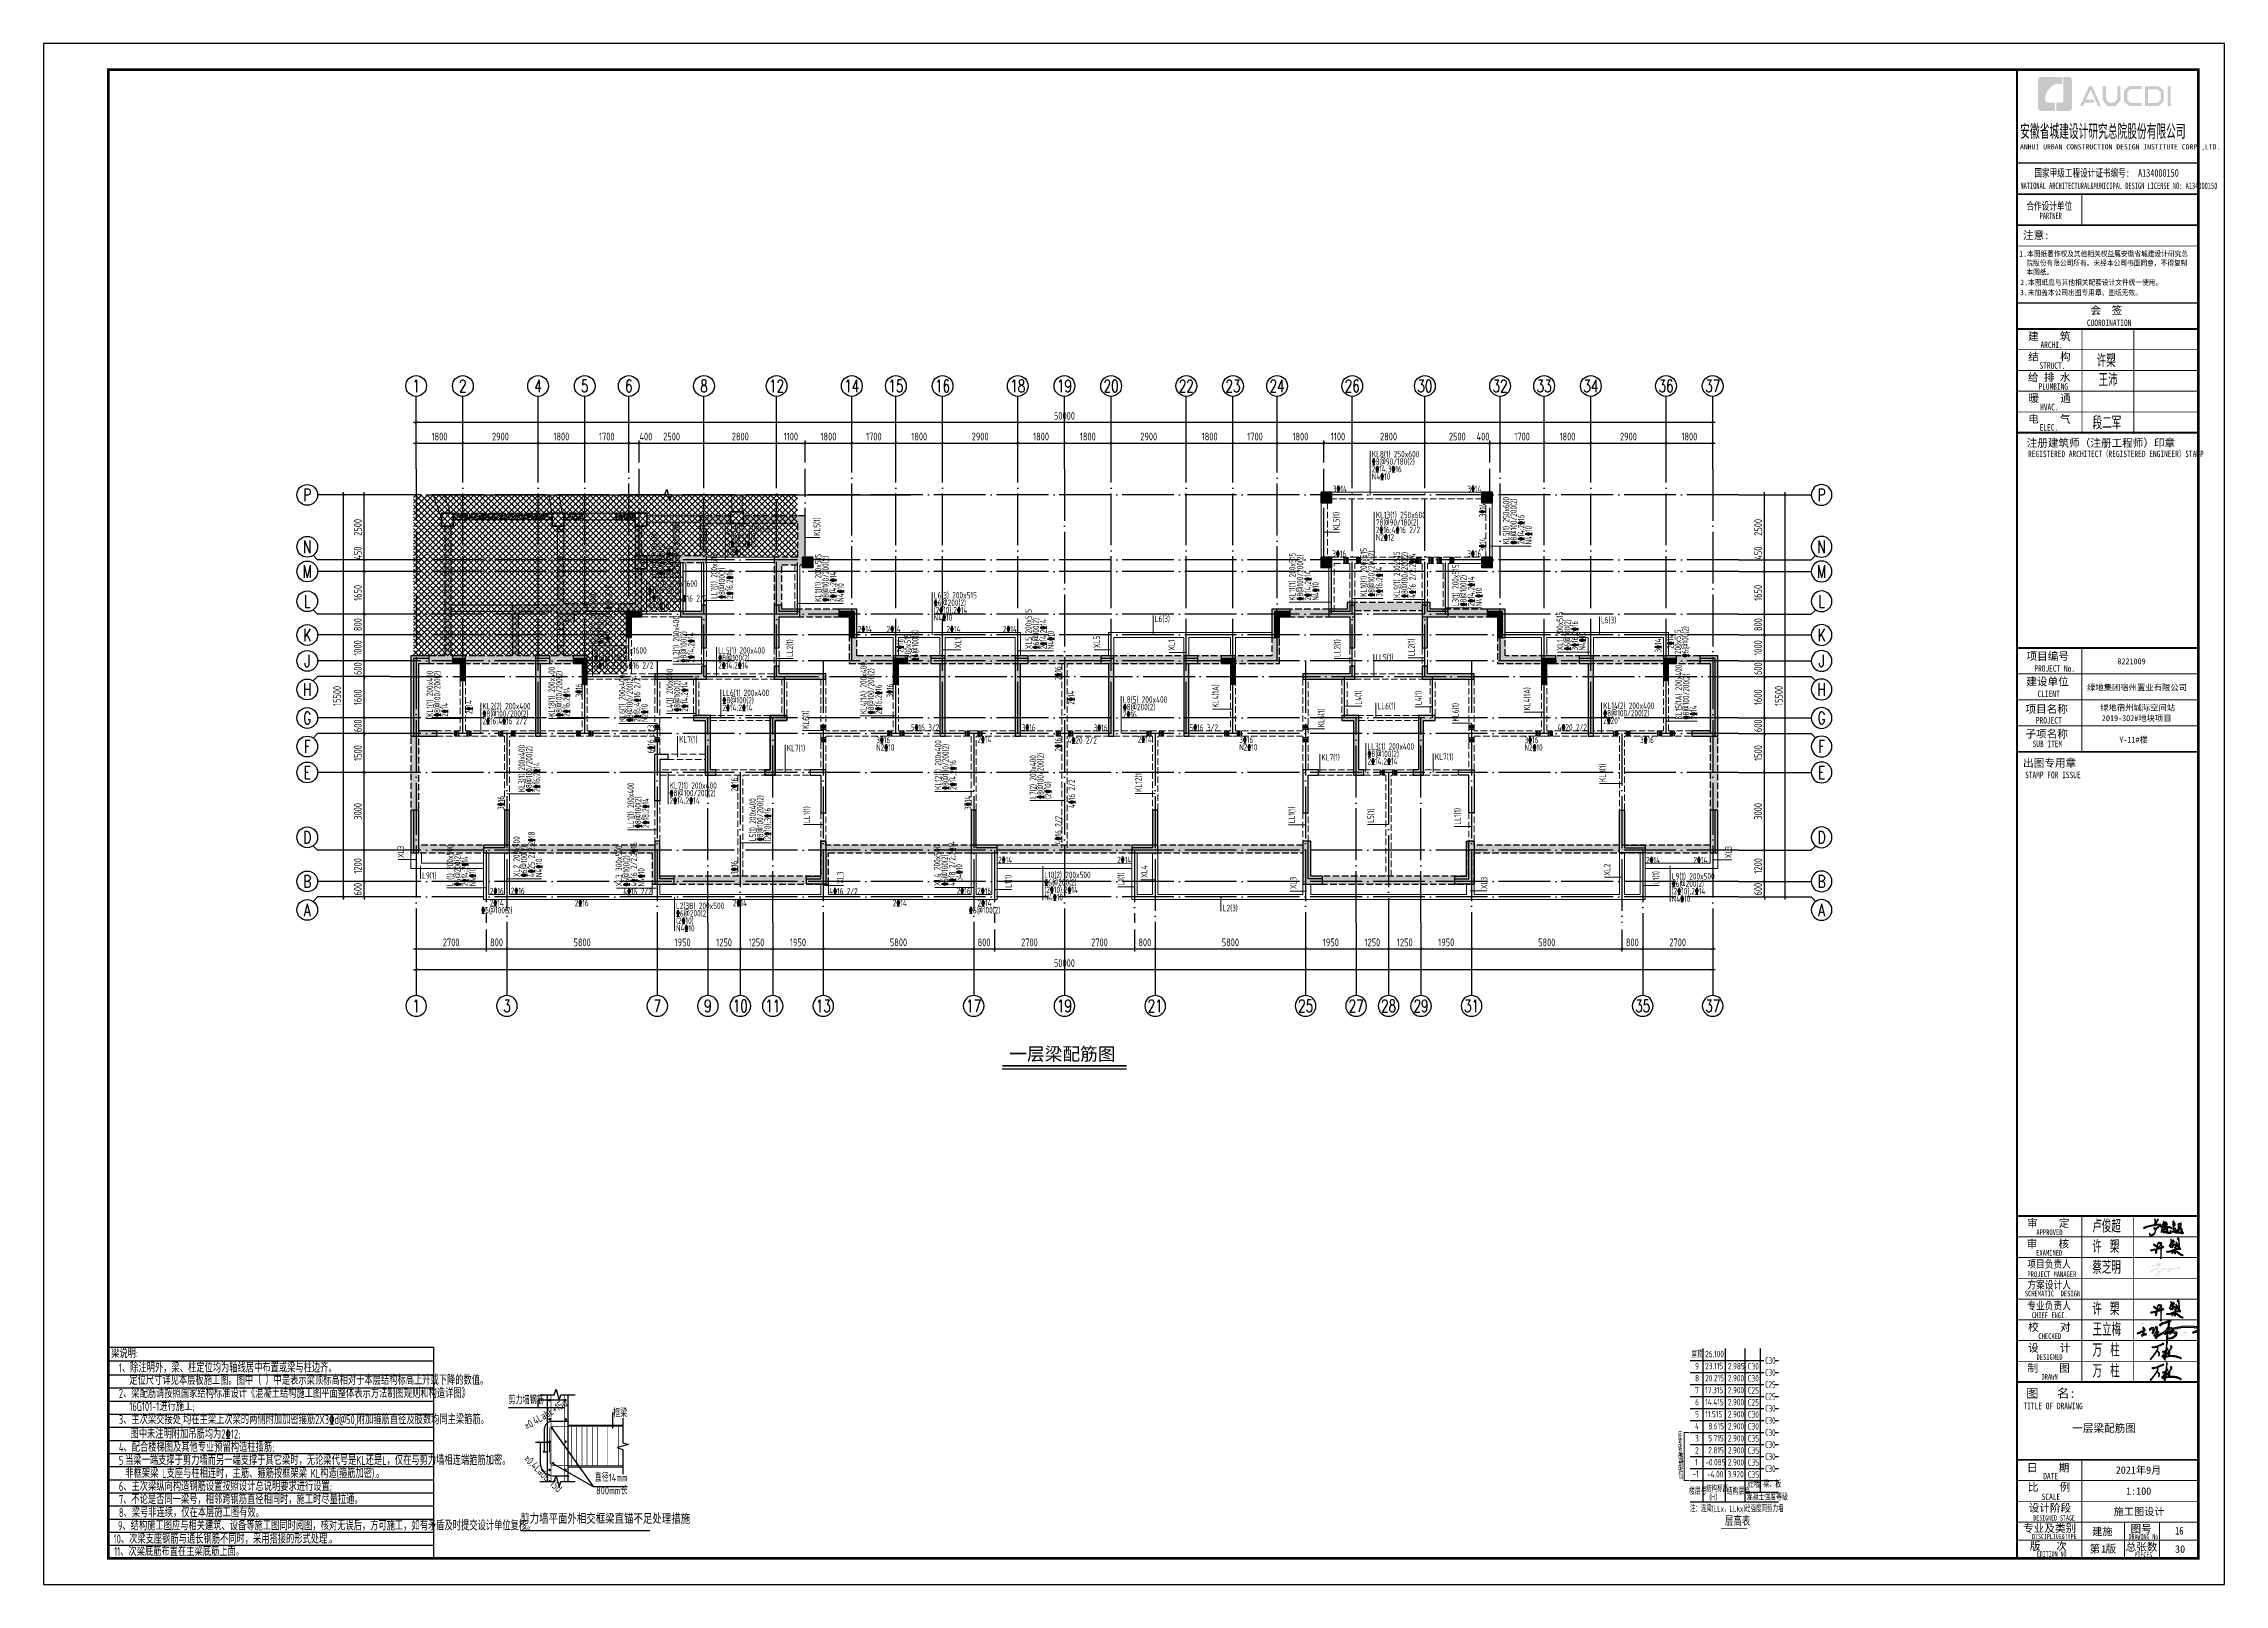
# Model space of a CAD drawing. Extents: x -1307975 to -76406, y -96289 to 379359.
# Drawn here: x -757793 to -673693, y 317959 to 377359 of the extents above; entities that cross this region are included whole.
import ezdxf
from ezdxf.enums import TextEntityAlignment as Align

# ---------------------------------------------------------------- set-up
doc = ezdxf.new("R2010")
doc.units = 0
doc.header["$LTSCALE"] = 1000
for name, pattern in [('DASH', [0.35, 0.25, -0.1]), ('DOTE', [2.42, 2, -0.2, 0.02, -0.2]), ('底图$0$虚线', [625, 375, -250])]:
    doc.linetypes.add(name, pattern=pattern)
doc.layers.get('0').update_dxf_attribs({"linetype": 'CONTINUOUS'})
doc.layers.get('DEFPOINTS').update_dxf_attribs({"linetype": 'CONTINUOUS'})
for name, color, linetype in [('-TK', 7, 'CONTINUOUS'), ('A-AXIS', 1, 'CONTINUOUS'), ('A-DOTE', 10, 'DOTE'), ('AXIS_NUM', 7, 'CONTINUOUS'), ('DIM', 2, 'CONTINUOUS'), ('HATCH', 8, 'CONTINUOUS'), ('LINK', 6, 'CONTINUOUS'), ('REIND', 1, 'CONTINUOUS'), ('S-0-TEXT', 7, 'CONTINUOUS'), ('S-B板填充', 251, 'CONTINUOUS'), ('S-B表格', 2, 'CONTINUOUS'), ('S-L主梁线', 4, 'DASH'), ('S-L梁编号', 6, 'CONTINUOUS'), ('S-L梁配筋', 7, 'CONTINUOUS'), ('S-Q墙填充', 252, 'CONTINUOUS'), ('S-Q墙实线', 6, 'CONTINUOUS'), ('S-Q墙虚线', 6, 'DASH'), ('S-X详图填充', 252, 'CONTINUOUS'), ('S-Y一般标注', 3, 'CONTINUOUS'), ('S-Z柱填充', 252, 'CONTINUOUS'), ('S-Z柱实线', 6, 'CONTINUOUS'), ('S-引出线', 40, 'CONTINUOUS'), ('S-文字', 7, 'CONTINUOUS'), ('S-表格线', 54, 'CONTINUOUS'), ('TEXT', 2, 'CONTINUOUS'), ('THIN', 7, 'CONTINUOUS'), ('图签文字', 4, 'CONTINUOUS')]:
    doc.layers.add(name, color=color, linetype=linetype)
for name, color, linetype, lineweight in [('7549', 9, 'CONTINUOUS', 18), ('WINDOW', 144, 'CONTINUOUS', 15), ('图框', 9, 'CONTINUOUS', 18), ('图签', 147, 'CONTINUOUS', 18), ('底图$0$砼柱', 2, 'CONTINUOUS', 35), ('底图$0$砼梁虚线', 4, '底图$0$虚线', 18), ('梁附加箍筋', 1, 'CONTINUOUS', 35)]:
    doc.layers.add(name, color=color, linetype=linetype, lineweight=lineweight)
doc.styles.add('-宋体', font='', dxfattribs={"width": 0.7, "height": 300, "bigfont": '宋体.TTF'})
doc.styles.add('HT', font='simhei.ttf')
doc.styles.add('TSSD_Axis', font='complex.shx', dxfattribs={"width": 0.7, "bigfont": 'hztxt.shx'})
doc.styles.add('TSSD_DIMENSION', font='Tssdeng.shx', dxfattribs={"width": 0.7, "bigfont": 'tssdchn.shx'})
doc.styles.add('TSSD_Norm', font='Tssdeng.shx', dxfattribs={"bigfont": 'tssdchn.shx'})
doc.styles.add('TSSD_REIN', font='tssdeng.shx', dxfattribs={"width": 0.7, "height": 300, "bigfont": 'tssdchn.shx'})
doc.styles.add('宋体', font='', dxfattribs={"height": 50})
doc.styles.add('建筑图签-1', font='simhei.ttf', dxfattribs={"width": 0.7})
doc.styles.add('建筑图签-2', font='TXT.shx', dxfattribs={"width": 0.5, "bigfont": 'HZTXT.shx'})
doc.styles.get('-宋体').set_extended_font_data('SimSun')
doc.styles.get('宋体').set_extended_font_data('SimSun')
doc.dimstyles.new('TSSD_100_100', dxfattribs={"dimtxt": 300, "dimasz": 100, "dimexe": 100, "dimexo": 250, "dimgap": 100, "dimtad": 1, "dimdec": 0, "dimzin": 0, "dimdsep": 46, "dimtxsty": 'TSSD_DIMENSION', "dimblk": 'ARCHTICK', "dimcen": 0, "dimdle": 100, "dimclrt": 7, "dimadec": 0, "dimazin": 0, "dimtfac": 1, "dimtdec": 0, "dimtix": 1, "dimtmove": 2, "dimatfit": 3, "dimldrblk": 'ARCHTICK', "dimfxl": 1, "dimtolj": 1, "dimtzin": 0, "dimarcsym": 0})
pattern_1 = [(50, (994311.75, -393917.59), (215.178055, -18.82564), [22.5, -247.5]), (355, (994311.75, -393917.59), (-41.6254, 225.65764), [18, -198]), (100.4514, (994329.68, -393919.15), (173.552815, 206.831863), [19.122057, -210.342634]), (46.1842, (994311.75, -393857.59), (320.172315, -49.655704), [33.75, -371.25]), (96.6356, (994338.43, -393861.72), (280.39881, 292.23536), [28.68309, -315.5139]), (351.1842, (994311.75, -393857.6), (280.39858, 292.23558), [27, -297]), (21, (994341.75, -393872.59), (179.072116, -120.785667), [22.5, -247.5]), (326, (994341.75, -393872.59), (72.9946, 217.545014), [18, -198]), (71.4514, (994356.67, -393882.65), (252.06679, 96.75915), [19.122057, -210.342634]), (37.5, (994311.75, -393917.586), (3.6479566, 99.868156), [0, -195.6, 0, -201, 0, -198.75]), (7.5, (994311.75, -393917.59), (78.920861, 118.323514), [0, -114.6, 0, -191.1, 0, -75.75]), (327.5, (994244.85, -393917.586), (160.146731, -6.7664615), [0, -75, 0, -234, 0, -310.5]), (317.5, (994214.85, -393917.59), (174.95585, 30.031495), [0, -97.5, 0, -155.4, 0, -220.5]), (45, (994311.75, -393917.59), (-106.066017, 106.066017), [])]

msp = doc.modelspace()

# ---------------------------------------------------------------- texts
at = {"layer": 'S-L梁编号', "color": 6, "style": 'TSSD_REIN', "width": 0.7}
for s, p in [('KL8(1) 250x600', (-706574.23, 361410.06)), ('KL13(1) 250x600', (-706416.87, 359062.89)), ('LL8(1) 200x515', (-731445.77, 358544.91)), ('LL4(1) 200x1600', (-734478.9, 356420.4)), ('L6(3) 200x515', (-723466.27, 355967.96)), ('L6(3)', (-714943.22, 355060.49)), ('L6(3)', (-697734.36, 355012.85)), ('KL16(1) 200x1600', (-736557.52, 353839.57)), ('LL5(1) 200x400', (-731777.69, 353839.56)), ('LL5(1)', (-706432.42, 353576.6)), ('LL6(1) 200x400', (-731616.22, 352207.16)), ('KL2(2) 200x400', (-740869.44, 351691.95)), ('L8(5) 200x400', (-716171.55, 351946.3)), ('LL6(1)', (-706349.09, 351695.74)), ('KL14(2) 200x400', (-697647.79, 351710.15)), ('KL7(1)', (-733283.27, 350412.59)), ('KL7(1)', (-729133.78, 350076.14)), ('KL7(1)', (-708515.34, 349722.01)), ('LL3(1) 200x400', (-706739.64, 350139.29)), ('KL7(1)', (-704138.68, 349743.48)), ('KL7(1) 200x400', (-733651.48, 348628.13)), ('L9(1)', (-743195.16, 345160.18)), ('L10(2) 200x500', (-719199.17, 345186.62)), ('L9(1) 200x500', (-695005.31, 345133.45)), ('L2(3B) 200x500', (-733404.48, 343994.72)), ('L2(3)', (-712318.4, 343910.83))]:
    msp.add_text(s, height=250, dxfattribs=at).set_placement(p)
for s, p in [('KL5(1)', (-707818, 358591.61)), ('KL5(1) 250x600', (-701265.18, 358051.75)), ('KL5(1)', (-727842.99, 358382.96)), ('L11(1) 200x600', (-734117.84, 356857.7)), ('KL10(1) 200x515', (-706763.16, 356032.8)), ('KL9(1) 200x515', (-705482.17, 355988.36)), ('LL7(1) 200x515', (-731811.03, 355950.57)), ('KL11(1) 200x515', (-727799, 355840.74)), ('KL11(1) 200x515', (-709514.38, 355886)), ('L3(1) 200x515', (-703217.99, 355663.76)), ('KL17(1) 200x1600', (-736474.65, 354208.78)), ('LL2(1) 200x400', (-733275.24, 353496.77)), ('XL5 200x515', (-719689.86, 354009.85)), ('XL1 200x515', (-699192.38, 353958.49)), ('LL2(1)', (-728890.34, 353711.79)), ('XL1', (-722407, 354046.44)), ('XL5', (-717056.39, 354054.49)), ('XL1', (-714171.86, 353954.42)), ('LL2(1)', (-707780.26, 353713.25)), ('LL2(1)', (-704922.73, 353741.4)), ('KL1(1) 200x400', (-742775.97, 351403.97)), ('KL18(1) 200x400', (-738075.98, 351403.97)), ('KL6(1) 200x400', (-735355.31, 351204.57)), ('L4(1) 200x400', (-733523.98, 351602.02)), ('KL4(1A) 200x400', (-726048.65, 351502.26)), ('KL4(1A)', (-712472.22, 351758.75)), ('KL15(1A) 200x400', (-694614.89, 351304.08)), ('KL6(1)', (-708400.04, 351007.49)), ('L4(1)', (-706966.84, 351874.75)), ('L4(1)', (-704651.26, 351857.56)), ('KL6(1)', (-703221.88, 351227.52)), ('KL4(1A)', (-700461.23, 351646.94)), ('KL6(1)', (-728279.84, 350942.31)), ('KL3(1) 200x400', (-739232.42, 348504.47)), ('KL12(1) 200x400', (-723174.66, 348586.63)), ('L7(2) 200x400', (-719513.54, 348240.24)), ('KL12(1)', (-715447.38, 348509.79)), ('KL3(1)', (-697546.67, 348894.22)), ('LL1(1) 200x400', (-735028.74, 347117.28)), ('L5(1) 200x400', (-730324.05, 346609.63)), ('LL1(1)', (-728234.63, 347313.06)), ('LL1(1)', (-709539.89, 347302.06)), ('L5(1)', (-706489.54, 347319.36)), ('LL1(1)', (-703143.41, 347246.18)), ('XL2 200x500', (-739429.91, 345226.35)), ('XL3', (-743895.22, 345965.28)), ('L1(1) 200x500', (-741996.23, 344876.45)), ('XL3 300x500', (-735483.73, 344861.79)), ('XL4 200x500', (-723205.69, 344887.03)), ('XL2', (-697375.94, 345280.42)), ('XL3', (-692696.36, 345953.11)), ('XL3', (-726946.37, 344967.12)), ('L1(1)', (-720463.4, 344814.09)), ('L1(1)', (-716120.69, 344909.91)), ('XL4', (-715225.81, 345198.93)), ('XL3', (-709475.81, 344765.83)), ('XL3', (-702116.02, 344760.93)), ('L1(1)', (-695489.85, 344959.77))]:
    msp.add_text(s, height=250, rotation=90, dxfattribs=at).set_placement(p)
for p in [(-724270.75, 354149.11), (-694570.76, 354298.2)]:
    msp.add_text('200x515', height=250, rotation=90, dxfattribs=at).set_placement(p, align=Align.BOTTOM_CENTER)
at = {"layer": 'S-L梁配筋', "color": 1, "style": 'TSSD_REIN', "width": 0.7}
for s, p in [('2%%13214;3%%13216', (-706574.23, 360835.06)), ('2%%13216;4%%13216 2/2', (-706416.87, 358487.89)), ('3%%13216;3%%13216', (-731445.77, 357944.91)), ('4%%13216 2/2;4%%13216 2/2', (-736557.52, 353264.57)), ('%%13210@100(2)', (-736557.52, 353552.07)), ('%%1328@100(2)', (-731616.22, 351919.66)), ('2%%13216', (-716171.55, 351371.3)), ('2%%13216;4%%13216 2/2', (-740869.44, 351116.95)), ('3%%13216', (-720075.83, 350869.62)), ('5%%13216 3/2', (-713604.79, 350866.58)), ('3%%13216', (-725684.96, 350386.89)), ('3%%13216', (-711684.95, 350394.23)), ('3%%13216', (-700684.95, 350384.86)), ('2%%13216', (-739775.81, 344568.49)), ('(2%%13210);2%%13214', (-719199.17, 344611.62)), ('4%%13216 2/2', (-727497.81, 344558.36)), ('(2%%13210)', (-733404.48, 343419.72))]:
    msp.add_text(s, height=250, dxfattribs=at).set_placement(p)
at = {"layer": 'S-L梁配筋', "color": 7, "style": 'TSSD_REIN', "width": 0.7}
for s, p in [('N4%%13210', (-706574.23, 360547.56)), ('%%1328@90/180(2)', (-706574.23, 361122.56)), ('\ue5328@100(2)', (-731445.77, 358244.91)), ('\ue5328@90/180(2)', (-706416.87, 358775.39)), ('N2%%13212', (-706416.87, 358200.39)), ('N2%%13212', (-731445.77, 357644.91)), ('4%%13216 2/2;4%%13216 2/2', (-734478.9, 355845.4)), ('N12%%13210', (-734478.9, 355557.9)), ('%%13210@100(2)', (-734478.9, 356132.9)), ('%%1326@200(2)', (-723466.27, 355680.46)), ('2%%13214', (-726393.34, 354662.77)), ('2%%13214', (-725281.49, 354662.77)), ('(2%%13210);2%%13214', (-723466.27, 355392.96)), ('N4%%13210', (-723466.27, 355105.46)), ('2%%13214', (-722975.82, 354662.77)), ('2%%13214;2%%13214', (-731777.69, 353264.56)), ('%%1328@100(2)', (-731777.69, 353552.06)), ('%%1328@100/200(2)', (-740869.44, 351404.45)), ('2%%13214;2%%13214', (-731616.22, 351632.16)), ('%%1328@200(2)', (-716171.55, 351658.8)), ('%%1328@100/200(2)', (-697647.79, 351422.65)), ('2%%13220', (-697647.79, 351135.15)), ('N2%%13210', (-725684.96, 350099.39)), ('N2%%13210', (-711684.95, 350106.73)), ('%%1328@100(2)', (-706739.64, 349851.79)), ('N2%%13210', (-700684.95, 350097.36)), ('2%%13214;2%%13214', (-706739.64, 349564.29)), ('2%%13214;2%%13214', (-733651.48, 348053.13)), ('%%1328@100/200(2)', (-733651.48, 348340.63)), ('2%%13214', (-695997.8, 345758.2)), ('2%%13214', (-694169.93, 345758.2)), ('%%1326@200(2)', (-719199.17, 344899.12)), ('(2%%13210);2%%13214', (-695005.31, 344558.45)), ('%%1326@200(2)', (-695005.31, 344845.95)), ('%%1326@200(2)', (-733404.48, 343707.22)), ('N4%%13210', (-719199.17, 344324.12)), ('N4%%13210', (-695005.31, 344270.95)), ('N4%%13210', (-733404.48, 343132.22))]:
    msp.add_text(s, height=250, dxfattribs=at).set_placement(p)
for s, rotation, p in [('3%%13214', 359.9999998, (-708075.82, 360067.68)), ('%%1328@100/200(2)', 90, (-700977.68, 358051.75)), ('2%%13214;2%%13216', 90, (-700690.18, 358051.75)), ('N4%%13210', 90, (-700402.68, 358051.75)), ('%%1328@100/200(2)', 90, (-706463.16, 356032.8)), ('%%1328@100/200(2)', 90, (-705182.17, 355988.36)), ('4%%13216 2/2;2%%13214', 90, (-704882.17, 355988.36)), ('3%%13214', 90, (-702175.63, 357770.04)), ('%%1328@100(2)', 90, (-731511.03, 355950.57)), ('2%%13216;2%%13216', 90, (-731211.03, 355950.57)), ('%%1328@100/200(2)', 90, (-727511.5, 355840.74)), ('2%%13214;2%%13214', 90, (-727224, 355840.74)), ('%%1328@100/200(2)', 90, (-709214.38, 355886)), ('2%%13214;2%%13214', 90, (-708914.38, 355886)), ('3%%13216;2%%13214', 90, (-706163.16, 356032.8)), ('%%1328@100(2)', 90, (-702917.99, 355663.76)), ('2%%13214;2%%13214', 90, (-702617.99, 355663.76)), ('N4%%13210', 90, (-726936.5, 355840.74)), ('N4%%13210', 90, (-708614.38, 355886)), ('N4%%13210', 90, (-702317.99, 355663.76)), ('%%1326@100(2)', 90, (-719402.36, 354009.85)), ('2%%13214;2%%13214', 90, (-719114.86, 354009.85)), ('%%1326@100(2)', 90, (-698904.88, 353958.49)), ('%%1328@100(2)', 90, (-732987.74, 353496.77)), ('2%%13214;2%%13214', 90, (-732700.24, 353496.77)), ('N4%%13210', 90, (-718827.36, 354009.85)), ('N4%%13210', 90, (-698329.88, 353958.49)), ('%%1328@100/200(2)', 90, (-742488.47, 351403.97)), ('%%1328@100/200(2)', 90, (-737788.48, 351403.97)), ('%%1328@100/200(2)', 90, (-735067.81, 351204.57)), ('%%1328@100(2)', 90, (-733236.48, 351602.02)), ('2%%13214;2%%13214', 90, (-732948.98, 351602.02)), ('%%1328@100/200(2)', 90, (-725761.15, 351502.26)), ('%%1328@100/200(2)', 90, (-694327.39, 351304.08)), ('2%%13214', 90, (-742200.97, 351403.97)), ('N2%%13210', 90, (-734492.81, 351204.57)), ('%%1328@100/200(2)', 90, (-738944.92, 348504.47)), ('%%1328@100/200(2)', 90, (-722887.16, 348586.63)), ('2%%13214;2%%13216', 90, (-722599.66, 348586.63)), ('%%1328@100/200(2)', 90, (-719226.04, 348240.24)), ('2%%13216', 90, (-731033.81, 348522.1)), ('3%%13214', 90, (-722026.01, 347816.44)), ('(2%%13210)', 90, (-718938.54, 348240.24)), ('%%1328@100(2)', 90, (-734741.24, 347117.28)), ('%%1328@100/200(2)', 90, (-730036.55, 346609.63)), ('(2%%13210);3%%13216', 90, (-729749.05, 346609.63)), ('4%%13216 2/2', 90, (-718540.08, 346485.47)), ('%%1326@200(2)', 90, (-741708.73, 344876.45)), ('2%%13214;2%%13214', 90, (-741421.23, 344876.45)), ('%%1326@100(2)', 90, (-739142.41, 345226.35)), ('N4%%13210', 90, (-738567.41, 345226.35)), ('%%1326@100(2)', 90, (-735196.23, 344861.79)), ('%%1326@100(2)', 90, (-722918.19, 344887.03)), ('4%%13218 2/2;2%%13214', 90, (-722630.69, 344887.03)), ('N4%%13210', 90, (-741133.73, 344876.45)), ('N4%%13210', 90, (-734621.23, 344861.79)), ('G4%%13210', 90, (-722363.63, 345016.4))]:
    msp.add_text(s, height=250, rotation=rotation, dxfattribs=at).set_placement(p)
for rotation, p in [(359.9999998, (-702341.49, 360067.68)), (90, (-702175.63, 359644.56))]:
    msp.add_text('3%%13214', height=250, rotation=rotation, dxfattribs=at).set_placement(p, align=Align.RIGHT)
at = {"layer": 'S-L梁配筋', "color": 1, "style": 'TSSD_REIN', "width": 0.7}
for s, rotation, p in [('梁顶标高平地库顶板', 90, (-733239.39, 356851.53)), ('%%1328@200(2)', 90, (-733830.34, 356857.7)), ('2%%13216;2%%13216', 90, (-733542.84, 356857.7)), ('3%%13216', 360, (-708099.1, 357569.47)), ('4%%13216 2/2;4%%13216 2/2', 90, (-735899.65, 354208.78)), ('%%13210@100(2)', 90, (-736187.15, 354208.78)), ('3%%13216;2%%13216', 90, (-698617.38, 353958.49)), ('2%%13216;2%%13214', 90, (-737500.98, 351403.97)), ('2%%13216;4%%13216 2/2', 90, (-734780.31, 351204.57)), ('2%%13216;2%%13216', 90, (-725473.65, 351502.26)), ('3%%13216', 90, (-725034.35, 352146.79)), ('2%%13214', 90, (-694039.89, 351304.08)), ('6%%13216 3/3', 90, (-734252.87, 349992.93)), ('2%%13216;2%%13214', 90, (-738657.42, 348504.47)), ('3%%13216', 90, (-740034.53, 347815.7)), ('2%%13218;2%%13214', 90, (-734453.74, 347117.28)), ('4%%13225 2/2;2%%13218', 90, (-738854.91, 345226.35)), ('4%%13216 2/2;2%%13216', 90, (-734908.73, 344861.79)), ('3%%13216', 90, (-731033.81, 345310.66))]:
    msp.add_text(s, height=250, rotation=rotation, dxfattribs=at).set_placement(p)
msp.add_text('3%%13216', height=250, rotation=359.9989222, dxfattribs=at).set_placement((-702349.86, 357569.34), align=Align.RIGHT)
at = {"layer": 'S-L梁配筋', "color": 7, "style": 'TSSD_REIN', "width": 0.7}
for s, p in [('2%%13214', (-720257.9, 354662.77)), ('4%%13220 2/2', (-698275.81, 350875.78))]:
    msp.add_text(s, height=250, dxfattribs=at).set_placement(p, align=Align.RIGHT)
at = {"layer": 'S-L梁配筋', "color": 1, "style": 'TSSD_REIN', "width": 0.7}
for s, p in [('2%%13216', (-724558.25, 354149.11)), ('3%%13214', (-695334.05, 354153.94)), ('2%%13214', (-694858.26, 354298.2))]:
    msp.add_text(s, height=250, rotation=90, dxfattribs=at).set_placement(p, align=Align.BOTTOM_CENTER)
at = {"layer": 'S-L梁配筋', "color": 7, "style": 'TSSD_REIN', "width": 0.7}
for p in [(-723983.25, 354149.11), (-694283.26, 354298.2)]:
    msp.add_text('%%1326@100(2)', height=250, rotation=90, dxfattribs=at).set_placement(p, align=Align.BOTTOM_CENTER)
for s, p in [('2%%13216', (-718546.54, 353086.62)), ('2%%13214', (-741256.5, 351778.23)), ('2%%13214', (-718041.81, 352140.91)), ('2%%13216', (-718546.54, 350336.57)), ('4%%13216 2/2', (-718017.57, 348440.79))]:
    msp.add_text(s, height=250, rotation=90, dxfattribs=at).set_placement(p, align=Align.CENTER)
at = {"layer": 'S-L梁配筋', "color": 1, "style": 'TSSD_REIN', "width": 0.7}
msp.add_text('3%%13216', height=250, rotation=90, dxfattribs=at).set_placement((-737027.25, 352423.49), align=Align.CENTER)
for s, p in [('5%%13216 3/2', (-723252.56, 350872.86)), ('3%%13216', (-716761.32, 350859.36)), ('2%%13214', (-720441.61, 345766.9)), ('2%%13214', (-715850.89, 345766.9)), ('2%%13216', (-722042.89, 344568.73)), ('4%%13216 2/2', (-734339.07, 344547.9))]:
    msp.add_text(s, height=250, dxfattribs=at).set_placement(p, align=Align.RIGHT)
at = {"layer": 'S-L梁配筋', "color": 7, "style": 'TSSD_REIN', "width": 0.7}
for p in [(-721511.24, 350407.02), (-715326.64, 350411.76), (-740315.32, 344104.24), (-721503.84, 344104.24)]:
    msp.add_text('2%%13214', height=250, dxfattribs=at).set_placement(p, align=Align.CENTER)
at = {"layer": 'S-L梁配筋', "color": 1, "style": 'TSSD_REIN', "width": 0.7}
for s, p in [('4%%13220 2/2', (-717740.69, 350373.6)), ('3%%13216', (-695961.02, 350391.78)), ('2%%13216', (-740315.32, 344563.39)), ('2%%13216', (-721520.22, 344568.73)), ('%%1326@100(2)', (-740315.32, 343826.06)), ('2%%13216', (-737041.23, 344104.24)), ('2%%13214', (-730938.38, 344104.24)), ('2%%13214', (-724774.58, 344104.24)), ('%%1326@100(2)', (-721503.84, 343826.06))]:
    msp.add_text(s, height=250, dxfattribs=at).set_placement(p, align=Align.CENTER)
at = {"layer": 'S-文字', "style": '-宋体'}
msp.add_text('一层梁配筋图', height=500, dxfattribs=at).set_placement((-720549.56, 338158.27))
at = {"layer": 'S-文字', "style": 'TSSD_REIN', "width": 0.7}
for s, p in [('梁说明:  ', (-755190.05, 326686.07)), ('1、除注明外，梁、柱定位均为轴线居中布置或梁与柱边齐。', (-754890.2, 326130.66)), ('2、梁配筋请按照国家结构标准设计《混凝土结构施工图平面整体表示方法制图规则和构造详图》', (-754890.2, 325148.91)), ('定位尺寸详见本层板施工图。图中（ ）中是表示梁顶标高相对于本层结构标高上升或下降的数值。', (-754487.41, 325654.41)), ('16G101-1进行施工;', (-754487.19, 324643.41)), ('3、主次梁交接处,均在主梁上次梁的两侧附加加密箍筋2X3\x84d@50,附加箍筋直径及肢数均同主梁箍筋。', (-754890.2, 324137.91)), ('图中未注明附加吊筋均为2%%13212;', (-754442.55, 323581.07)), ('4、配合楼梯图及其他专业预留构造柱插筋;', (-754890.2, 323070.16)), ('5.当梁一端支撑于剪力墙而另一端支撑于其它梁时，无论梁代号是KL还是L，仅在与剪力墙相连端箍筋加密。', (-754890.2, 322564.66)), ('非框架梁 L支座与柱相连时，主筋、箍筋按框架梁 KL构造(箍筋加密).。', (-754643.08, 322060.97)), ('7、不论是否同一梁号，相邻跨钢筋直径相同时，施工时尽量拉通。', (-754890.2, 321056.66)), ('6、主次梁纵向构造钢筋设置按照设计总说明要求进行设置;', (-754890.2, 321562.16)), ('9、结构施工图应与相关建筑、设备等施工图同时阅图，核对无误后，方可施工，如有矛盾及时提交设计单位复核。', (-754925.9, 320045.66)), ('8、梁号非连续，仅在本层施工图有效。', (-754890.2, 320551.16)), ('10、次梁支座钢筋与通长钢筋不同时，采用搭接的形式处理.。', (-755091.85, 319534.38)), ('11、次梁底筋布置在主梁底筋上面。', (-755073.16, 319053.44))]:
    msp.add_text(s, height=350, dxfattribs=at).set_placement(p)
at = {"layer": '图签文字', "color": 1, "style": '建筑图签-1'}
msp.add_text('一层梁配筋图', height=300, dxfattribs=at).set_placement((-679560.06, 323833.48))
at = {"layer": '图签文字', "color": 1, "style": '建筑图签-1', "width": 0.8}
msp.add_text('16', height=300, dxfattribs=at).set_placement((-675596.57, 319878.72))

# ---------------------------------------------------------------- blocks, each defined once
blk = doc.blocks.new('ts_axno')
at = {"color": 0, "linetype": 'ByBlock', "lineweight": -2}
blk.add_circle((0, 0), 0.5, dxfattribs=at)
at = {"color": 0, "linetype": 'ByBlock', "lineweight": -2, "style": 'TSSD_Axis', "width": 0.7}
blk.add_attdef('A', text='', height=0.6, dxfattribs=at).set_placement((0, 0), align=Align.MIDDLE_CENTER)
blk = doc.blocks.new('_ArchTick')
at = {"color": 0, "linetype": 'ByBlock', "const_width": 0.15}
blk.add_lwpolyline([(-0.5, -0.5), (0.5, 0.5)], dxfattribs=at)
blk = doc.blocks.new('*D190')
at = {"layer": 'DEFPOINTS', "color": 0, "transparency": 16777216}
for p in [(6400, 22100), (4600, 21100), (6400, 21100)]:
    blk.add_point(p, dxfattribs=at)
at = {"layer": 'S-Y一般标注', "color": 0, "lineweight": -2, "transparency": 16777216}
for p, q in [((4500, 22100), (6500, 22100)), ((4600, 21350), (4600, 22200)), ((6400, 21350), (6400, 22200))]:
    blk.add_line(p, q, dxfattribs=at)
at = {"layer": 'S-Y一般标注', "color": 0, "lineweight": -2, "transparency": 16777216, "xscale": 100, "yscale": 100, "zscale": 100, "rotation": 180}
blk.add_blockref('_ArchTick', (4600, 22100), dxfattribs=at)
at = {"layer": 'S-Y一般标注', "color": 0, "lineweight": -2, "transparency": 16777216, "xscale": 100, "yscale": 100, "zscale": 100}
blk.add_blockref('_ArchTick', (6400, 22100), dxfattribs=at)
at = {"layer": 'S-Y一般标注', "color": 7, "transparency": 16777216, "insert": (5500, 22350), "char_height": 300, "attachment_point": 5, "style": 'TSSD_DIMENSION'}
blk.add_mtext('\\A1;1800', dxfattribs=at)
blk = doc.blocks.new('*D191')
at = {"layer": 'DEFPOINTS', "color": 0, "transparency": 16777216}
for p in [(9300, 22100), (6400, 21100), (9300, 21100)]:
    blk.add_point(p, dxfattribs=at)
at = {"layer": 'S-Y一般标注', "color": 0, "lineweight": -2, "transparency": 16777216}
for p, q in [((6300, 22100), (9400, 22100)), ((6400, 21350), (6400, 22200)), ((9300, 21350), (9300, 22200))]:
    blk.add_line(p, q, dxfattribs=at)
at = {"layer": 'S-Y一般标注', "color": 0, "lineweight": -2, "transparency": 16777216, "xscale": 100, "yscale": 100, "zscale": 100, "rotation": 180}
blk.add_blockref('_ArchTick', (6400, 22100), dxfattribs=at)
at = {"layer": 'S-Y一般标注', "color": 0, "lineweight": -2, "transparency": 16777216, "xscale": 100, "yscale": 100, "zscale": 100}
blk.add_blockref('_ArchTick', (9300, 22100), dxfattribs=at)
at = {"layer": 'S-Y一般标注', "color": 7, "transparency": 16777216, "insert": (7850, 22350), "char_height": 300, "attachment_point": 5, "style": 'TSSD_DIMENSION'}
blk.add_mtext('\\A1;2900', dxfattribs=at)
blk = doc.blocks.new('*D192')
at = {"layer": 'DEFPOINTS', "color": 0, "transparency": 16777216}
for p in [(11100, 22100), (9300, 21100), (11100, 21100)]:
    blk.add_point(p, dxfattribs=at)
at = {"layer": 'S-Y一般标注', "color": 0, "lineweight": -2, "transparency": 16777216}
for p, q in [((9200, 22100), (11200, 22100)), ((9300, 21350), (9300, 22200)), ((11100, 21350), (11100, 22200))]:
    blk.add_line(p, q, dxfattribs=at)
at = {"layer": 'S-Y一般标注', "color": 0, "lineweight": -2, "transparency": 16777216, "xscale": 100, "yscale": 100, "zscale": 100, "rotation": 180}
blk.add_blockref('_ArchTick', (9300, 22100), dxfattribs=at)
at = {"layer": 'S-Y一般标注', "color": 0, "lineweight": -2, "transparency": 16777216, "xscale": 100, "yscale": 100, "zscale": 100}
blk.add_blockref('_ArchTick', (11100, 22100), dxfattribs=at)
at = {"layer": 'S-Y一般标注', "color": 7, "transparency": 16777216, "insert": (10200, 22350), "char_height": 300, "attachment_point": 5, "style": 'TSSD_DIMENSION'}
blk.add_mtext('\\A1;1800', dxfattribs=at)
blk = doc.blocks.new('*D193')
at = {"layer": 'DEFPOINTS', "color": 0, "transparency": 16777216}
for p in [(12800, 22100), (11100, 21100), (12800, 21100)]:
    blk.add_point(p, dxfattribs=at)
at = {"layer": 'S-Y一般标注', "color": 0, "lineweight": -2, "transparency": 16777216}
for p, q in [((11000, 22100), (12900, 22100)), ((11100, 21350), (11100, 22200)), ((12800, 21350), (12800, 22200))]:
    blk.add_line(p, q, dxfattribs=at)
at = {"layer": 'S-Y一般标注', "color": 0, "lineweight": -2, "transparency": 16777216, "xscale": 100, "yscale": 100, "zscale": 100, "rotation": 180}
blk.add_blockref('_ArchTick', (11100, 22100), dxfattribs=at)
at = {"layer": 'S-Y一般标注', "color": 0, "lineweight": -2, "transparency": 16777216, "xscale": 100, "yscale": 100, "zscale": 100}
blk.add_blockref('_ArchTick', (12800, 22100), dxfattribs=at)
at = {"layer": 'S-Y一般标注', "color": 7, "transparency": 16777216, "insert": (11950, 22350), "char_height": 300, "attachment_point": 5, "style": 'TSSD_DIMENSION'}
blk.add_mtext('\\A1;1700', dxfattribs=at)
blk = doc.blocks.new('*D194')
at = {"layer": 'DEFPOINTS', "color": 0, "transparency": 16777216}
for p in [(13200, 22100), (12800, 21100), (13200, 21100)]:
    blk.add_point(p, dxfattribs=at)
at = {"layer": 'S-Y一般标注', "color": 0, "lineweight": -2, "transparency": 16777216}
for p, q in [((12700, 22100), (13300, 22100)), ((12800, 21350), (12800, 22200)), ((13200, 21350), (13200, 22200))]:
    blk.add_line(p, q, dxfattribs=at)
at = {"layer": 'S-Y一般标注', "color": 0, "lineweight": -2, "transparency": 16777216, "xscale": 100, "yscale": 100, "zscale": 100, "rotation": 180}
blk.add_blockref('_ArchTick', (12800, 22100), dxfattribs=at)
at = {"layer": 'S-Y一般标注', "color": 0, "lineweight": -2, "transparency": 16777216, "xscale": 100, "yscale": 100, "zscale": 100}
blk.add_blockref('_ArchTick', (13200, 22100), dxfattribs=at)
at = {"layer": 'S-Y一般标注', "color": 7, "transparency": 16777216, "insert": (13458, 22350), "char_height": 300, "attachment_point": 5, "style": 'TSSD_DIMENSION'}
blk.add_mtext('\\A1;400', dxfattribs=at)
blk = doc.blocks.new('*D195')
at = {"layer": 'DEFPOINTS', "color": 0, "transparency": 16777216}
for p in [(18500, 22100), (15700, 21100), (18500, 21100)]:
    blk.add_point(p, dxfattribs=at)
at = {"layer": 'S-Y一般标注', "color": 0, "lineweight": -2, "transparency": 16777216}
for p, q in [((15600, 22100), (18600, 22100)), ((15700, 21350), (15700, 22200)), ((18500, 21350), (18500, 22200))]:
    blk.add_line(p, q, dxfattribs=at)
at = {"layer": 'S-Y一般标注', "color": 0, "lineweight": -2, "transparency": 16777216, "xscale": 100, "yscale": 100, "zscale": 100, "rotation": 180}
blk.add_blockref('_ArchTick', (15700, 22100), dxfattribs=at)
at = {"layer": 'S-Y一般标注', "color": 0, "lineweight": -2, "transparency": 16777216, "xscale": 100, "yscale": 100, "zscale": 100}
blk.add_blockref('_ArchTick', (18500, 22100), dxfattribs=at)
at = {"layer": 'S-Y一般标注', "color": 7, "transparency": 16777216, "insert": (17100, 22350), "char_height": 300, "attachment_point": 5, "style": 'TSSD_DIMENSION'}
blk.add_mtext('\\A1;2800', dxfattribs=at)
blk = doc.blocks.new('*D196')
at = {"layer": 'DEFPOINTS', "color": 0, "transparency": 16777216}
for p in [(19600, 22100), (18500, 21100), (19600, 21100)]:
    blk.add_point(p, dxfattribs=at)
at = {"layer": 'S-Y一般标注', "color": 0, "lineweight": -2, "transparency": 16777216}
for p, q in [((18400, 22100), (19700, 22100)), ((18500, 21350), (18500, 22200)), ((19600, 21350), (19600, 22200))]:
    blk.add_line(p, q, dxfattribs=at)
at = {"layer": 'S-Y一般标注', "color": 0, "lineweight": -2, "transparency": 16777216, "xscale": 100, "yscale": 100, "zscale": 100, "rotation": 180}
blk.add_blockref('_ArchTick', (18500, 22100), dxfattribs=at)
at = {"layer": 'S-Y一般标注', "color": 0, "lineweight": -2, "transparency": 16777216, "xscale": 100, "yscale": 100, "zscale": 100}
blk.add_blockref('_ArchTick', (19600, 22100), dxfattribs=at)
at = {"layer": 'S-Y一般标注', "color": 7, "transparency": 16777216, "insert": (19050, 22350), "char_height": 300, "attachment_point": 5, "style": 'TSSD_DIMENSION'}
blk.add_mtext('\\A1;1100', dxfattribs=at)
blk = doc.blocks.new('*D197')
at = {"layer": 'DEFPOINTS', "color": 0, "transparency": 16777216}
for p in [(23100, 22100), (21400, 21100), (23100, 21100)]:
    blk.add_point(p, dxfattribs=at)
at = {"layer": 'S-Y一般标注', "color": 0, "lineweight": -2, "transparency": 16777216}
for p, q in [((21300, 22100), (23200, 22100)), ((21400, 21350), (21400, 22200)), ((23100, 21350), (23100, 22200))]:
    blk.add_line(p, q, dxfattribs=at)
at = {"layer": 'S-Y一般标注', "color": 0, "lineweight": -2, "transparency": 16777216, "xscale": 100, "yscale": 100, "zscale": 100, "rotation": 180}
blk.add_blockref('_ArchTick', (21400, 22100), dxfattribs=at)
at = {"layer": 'S-Y一般标注', "color": 0, "lineweight": -2, "transparency": 16777216, "xscale": 100, "yscale": 100, "zscale": 100}
blk.add_blockref('_ArchTick', (23100, 22100), dxfattribs=at)
at = {"layer": 'S-Y一般标注', "color": 7, "transparency": 16777216, "insert": (22250, 22350), "char_height": 300, "attachment_point": 5, "style": 'TSSD_DIMENSION'}
blk.add_mtext('\\A1;1700', dxfattribs=at)
blk = doc.blocks.new('*D198')
at = {"layer": 'DEFPOINTS', "color": 0, "transparency": 16777216}
for p in [(24900, 22100), (23100, 21100), (24900, 21100)]:
    blk.add_point(p, dxfattribs=at)
at = {"layer": 'S-Y一般标注', "color": 0, "lineweight": -2, "transparency": 16777216}
for p, q in [((23000, 22100), (25000, 22100)), ((23100, 21350), (23100, 22200)), ((24900, 21350), (24900, 22200))]:
    blk.add_line(p, q, dxfattribs=at)
at = {"layer": 'S-Y一般标注', "color": 0, "lineweight": -2, "transparency": 16777216, "xscale": 100, "yscale": 100, "zscale": 100, "rotation": 180}
blk.add_blockref('_ArchTick', (23100, 22100), dxfattribs=at)
at = {"layer": 'S-Y一般标注', "color": 0, "lineweight": -2, "transparency": 16777216, "xscale": 100, "yscale": 100, "zscale": 100}
blk.add_blockref('_ArchTick', (24900, 22100), dxfattribs=at)
at = {"layer": 'S-Y一般标注', "color": 7, "transparency": 16777216, "insert": (24000, 22350), "char_height": 300, "attachment_point": 5, "style": 'TSSD_DIMENSION'}
blk.add_mtext('\\A1;1800', dxfattribs=at)
blk = doc.blocks.new('*D199')
at = {"layer": 'DEFPOINTS', "color": 0, "transparency": 16777216}
for p in [(27800, 22100), (24900, 21100), (27800, 21100)]:
    blk.add_point(p, dxfattribs=at)
at = {"layer": 'S-Y一般标注', "color": 0, "lineweight": -2, "transparency": 16777216}
for p, q in [((24800, 22100), (27900, 22100)), ((24900, 21350), (24900, 22200)), ((27800, 21350), (27800, 22200))]:
    blk.add_line(p, q, dxfattribs=at)
at = {"layer": 'S-Y一般标注', "color": 0, "lineweight": -2, "transparency": 16777216, "xscale": 100, "yscale": 100, "zscale": 100, "rotation": 180}
blk.add_blockref('_ArchTick', (24900, 22100), dxfattribs=at)
at = {"layer": 'S-Y一般标注', "color": 0, "lineweight": -2, "transparency": 16777216, "xscale": 100, "yscale": 100, "zscale": 100}
blk.add_blockref('_ArchTick', (27800, 22100), dxfattribs=at)
at = {"layer": 'S-Y一般标注', "color": 7, "transparency": 16777216, "insert": (26350, 22350), "char_height": 300, "attachment_point": 5, "style": 'TSSD_DIMENSION'}
blk.add_mtext('\\A1;2900', dxfattribs=at)
blk = doc.blocks.new('*D200')
at = {"layer": 'DEFPOINTS', "color": 0, "transparency": 16777216}
for p in [(29600, 22100), (27800, 21100), (29600, 21100)]:
    blk.add_point(p, dxfattribs=at)
at = {"layer": 'S-Y一般标注', "color": 0, "lineweight": -2, "transparency": 16777216}
for p, q in [((27700, 22100), (29700, 22100)), ((27800, 21350), (27800, 22200)), ((29600, 21350), (29600, 22200))]:
    blk.add_line(p, q, dxfattribs=at)
at = {"layer": 'S-Y一般标注', "color": 0, "lineweight": -2, "transparency": 16777216, "xscale": 100, "yscale": 100, "zscale": 100, "rotation": 180}
blk.add_blockref('_ArchTick', (27800, 22100), dxfattribs=at)
at = {"layer": 'S-Y一般标注', "color": 0, "lineweight": -2, "transparency": 16777216, "xscale": 100, "yscale": 100, "zscale": 100}
blk.add_blockref('_ArchTick', (29600, 22100), dxfattribs=at)
at = {"layer": 'S-Y一般标注', "color": 7, "transparency": 16777216, "insert": (28700, 22350), "char_height": 300, "attachment_point": 5, "style": 'TSSD_DIMENSION'}
blk.add_mtext('\\A1;1800', dxfattribs=at)
blk = doc.blocks.new('*D201')
at = {"layer": 'DEFPOINTS', "color": 0, "transparency": 16777216}
for p in [(31400, 22100), (29600, 21100), (31400, 21100)]:
    blk.add_point(p, dxfattribs=at)
at = {"layer": 'S-Y一般标注', "color": 0, "lineweight": -2, "transparency": 16777216}
for p, q in [((29500, 22100), (31500, 22100)), ((29600, 21350), (29600, 22200)), ((31400, 21350), (31400, 22200))]:
    blk.add_line(p, q, dxfattribs=at)
at = {"layer": 'S-Y一般标注', "color": 0, "lineweight": -2, "transparency": 16777216, "xscale": 100, "yscale": 100, "zscale": 100, "rotation": 180}
blk.add_blockref('_ArchTick', (29600, 22100), dxfattribs=at)
at = {"layer": 'S-Y一般标注', "color": 0, "lineweight": -2, "transparency": 16777216, "xscale": 100, "yscale": 100, "zscale": 100}
blk.add_blockref('_ArchTick', (31400, 22100), dxfattribs=at)
at = {"layer": 'S-Y一般标注', "color": 7, "transparency": 16777216, "insert": (30500, 22350), "char_height": 300, "attachment_point": 5, "style": 'TSSD_DIMENSION'}
blk.add_mtext('\\A1;1800', dxfattribs=at)
blk = doc.blocks.new('*D202')
at = {"layer": 'DEFPOINTS', "color": 0, "transparency": 16777216}
for p in [(34300, 22100), (31400, 21100), (34300, 21100)]:
    blk.add_point(p, dxfattribs=at)
at = {"layer": 'S-Y一般标注', "color": 0, "lineweight": -2, "transparency": 16777216}
for p, q in [((31300, 22100), (34400, 22100)), ((31400, 21350), (31400, 22200)), ((34300, 21350), (34300, 22200))]:
    blk.add_line(p, q, dxfattribs=at)
at = {"layer": 'S-Y一般标注', "color": 0, "lineweight": -2, "transparency": 16777216, "xscale": 100, "yscale": 100, "zscale": 100, "rotation": 180}
blk.add_blockref('_ArchTick', (31400, 22100), dxfattribs=at)
at = {"layer": 'S-Y一般标注', "color": 0, "lineweight": -2, "transparency": 16777216, "xscale": 100, "yscale": 100, "zscale": 100}
blk.add_blockref('_ArchTick', (34300, 22100), dxfattribs=at)
at = {"layer": 'S-Y一般标注', "color": 7, "transparency": 16777216, "insert": (32850, 22350), "char_height": 300, "attachment_point": 5, "style": 'TSSD_DIMENSION'}
blk.add_mtext('\\A1;2900', dxfattribs=at)
blk = doc.blocks.new('*D203')
at = {"layer": 'DEFPOINTS', "color": 0, "transparency": 16777216}
for p in [(36100, 22100), (34300, 21100), (36100, 21100)]:
    blk.add_point(p, dxfattribs=at)
at = {"layer": 'S-Y一般标注', "color": 0, "lineweight": -2, "transparency": 16777216}
for p, q in [((34200, 22100), (36200, 22100)), ((34300, 21350), (34300, 22200)), ((36100, 21350), (36100, 22200))]:
    blk.add_line(p, q, dxfattribs=at)
at = {"layer": 'S-Y一般标注', "color": 0, "lineweight": -2, "transparency": 16777216, "xscale": 100, "yscale": 100, "zscale": 100, "rotation": 180}
blk.add_blockref('_ArchTick', (34300, 22100), dxfattribs=at)
at = {"layer": 'S-Y一般标注', "color": 0, "lineweight": -2, "transparency": 16777216, "xscale": 100, "yscale": 100, "zscale": 100}
blk.add_blockref('_ArchTick', (36100, 22100), dxfattribs=at)
at = {"layer": 'S-Y一般标注', "color": 7, "transparency": 16777216, "insert": (35200, 22350), "char_height": 300, "attachment_point": 5, "style": 'TSSD_DIMENSION'}
blk.add_mtext('\\A1;1800', dxfattribs=at)
blk = doc.blocks.new('*D204')
at = {"layer": 'DEFPOINTS', "color": 0, "transparency": 16777216}
for p in [(37800, 22100), (36100, 21100), (37800, 21100)]:
    blk.add_point(p, dxfattribs=at)
at = {"layer": 'S-Y一般标注', "color": 0, "lineweight": -2, "transparency": 16777216}
for p, q in [((36000, 22100), (37900, 22100)), ((36100, 21350), (36100, 22200)), ((37800, 21350), (37800, 22200))]:
    blk.add_line(p, q, dxfattribs=at)
at = {"layer": 'S-Y一般标注', "color": 0, "lineweight": -2, "transparency": 16777216, "xscale": 100, "yscale": 100, "zscale": 100, "rotation": 180}
blk.add_blockref('_ArchTick', (36100, 22100), dxfattribs=at)
at = {"layer": 'S-Y一般标注', "color": 0, "lineweight": -2, "transparency": 16777216, "xscale": 100, "yscale": 100, "zscale": 100}
blk.add_blockref('_ArchTick', (37800, 22100), dxfattribs=at)
at = {"layer": 'S-Y一般标注', "color": 7, "transparency": 16777216, "insert": (36950, 22350), "char_height": 300, "attachment_point": 5, "style": 'TSSD_DIMENSION'}
blk.add_mtext('\\A1;1700', dxfattribs=at)
blk = doc.blocks.new('*D205')
at = {"layer": 'DEFPOINTS', "color": 0, "transparency": 16777216}
for p in [(40700, 22100), (39600, 21100), (40700, 21100)]:
    blk.add_point(p, dxfattribs=at)
at = {"layer": 'S-Y一般标注', "color": 0, "lineweight": -2, "transparency": 16777216}
for p, q in [((39500, 22100), (40800, 22100)), ((39600, 21350), (39600, 22200)), ((40700, 21350), (40700, 22200))]:
    blk.add_line(p, q, dxfattribs=at)
at = {"layer": 'S-Y一般标注', "color": 0, "lineweight": -2, "transparency": 16777216, "xscale": 100, "yscale": 100, "zscale": 100, "rotation": 180}
blk.add_blockref('_ArchTick', (39600, 22100), dxfattribs=at)
at = {"layer": 'S-Y一般标注', "color": 0, "lineweight": -2, "transparency": 16777216, "xscale": 100, "yscale": 100, "zscale": 100}
blk.add_blockref('_ArchTick', (40700, 22100), dxfattribs=at)
at = {"layer": 'S-Y一般标注', "color": 7, "transparency": 16777216, "insert": (40150, 22350), "char_height": 300, "attachment_point": 5, "style": 'TSSD_DIMENSION'}
blk.add_mtext('\\A1;1100', dxfattribs=at)
blk = doc.blocks.new('*D206')
at = {"layer": 'DEFPOINTS', "color": 0, "transparency": 16777216}
for p in [(43500, 22100), (40700, 21100), (43500, 21100)]:
    blk.add_point(p, dxfattribs=at)
at = {"layer": 'S-Y一般标注', "color": 0, "lineweight": -2, "transparency": 16777216}
for p, q in [((40600, 22100), (43600, 22100)), ((40700, 21350), (40700, 22200)), ((43500, 21350), (43500, 22200))]:
    blk.add_line(p, q, dxfattribs=at)
at = {"layer": 'S-Y一般标注', "color": 0, "lineweight": -2, "transparency": 16777216, "xscale": 100, "yscale": 100, "zscale": 100, "rotation": 180}
blk.add_blockref('_ArchTick', (40700, 22100), dxfattribs=at)
at = {"layer": 'S-Y一般标注', "color": 0, "lineweight": -2, "transparency": 16777216, "xscale": 100, "yscale": 100, "zscale": 100}
blk.add_blockref('_ArchTick', (43500, 22100), dxfattribs=at)
at = {"layer": 'S-Y一般标注', "color": 7, "transparency": 16777216, "insert": (42100, 22350), "char_height": 300, "attachment_point": 5, "style": 'TSSD_DIMENSION'}
blk.add_mtext('\\A1;2800', dxfattribs=at)
blk = doc.blocks.new('*D207')
at = {"layer": 'DEFPOINTS', "color": 0, "transparency": 16777216}
for p in [(46400, 22100), (46000, 21100), (46400, 21100)]:
    blk.add_point(p, dxfattribs=at)
at = {"layer": 'S-Y一般标注', "color": 0, "lineweight": -2, "transparency": 16777216}
for p, q in [((45900, 22100), (46500, 22100)), ((46000, 21350), (46000, 22200)), ((46400, 21350), (46400, 22200))]:
    blk.add_line(p, q, dxfattribs=at)
at = {"layer": 'S-Y一般标注', "color": 0, "lineweight": -2, "transparency": 16777216, "xscale": 100, "yscale": 100, "zscale": 100, "rotation": 180}
blk.add_blockref('_ArchTick', (46000, 22100), dxfattribs=at)
at = {"layer": 'S-Y一般标注', "color": 0, "lineweight": -2, "transparency": 16777216, "xscale": 100, "yscale": 100, "zscale": 100}
blk.add_blockref('_ArchTick', (46400, 22100), dxfattribs=at)
at = {"layer": 'S-Y一般标注', "color": 7, "transparency": 16777216, "insert": (45742, 22350), "char_height": 300, "attachment_point": 5, "style": 'TSSD_DIMENSION'}
blk.add_mtext('\\A1;400', dxfattribs=at)
blk = doc.blocks.new('*D208')
at = {"layer": 'DEFPOINTS', "color": 0, "transparency": 16777216}
for p in [(48100, 22100), (46400, 21100), (48100, 21100)]:
    blk.add_point(p, dxfattribs=at)
at = {"layer": 'S-Y一般标注', "color": 0, "lineweight": -2, "transparency": 16777216}
for p, q in [((46300, 22100), (48200, 22100)), ((46400, 21350), (46400, 22200)), ((48100, 21350), (48100, 22200))]:
    blk.add_line(p, q, dxfattribs=at)
at = {"layer": 'S-Y一般标注', "color": 0, "lineweight": -2, "transparency": 16777216, "xscale": 100, "yscale": 100, "zscale": 100, "rotation": 180}
blk.add_blockref('_ArchTick', (46400, 22100), dxfattribs=at)
at = {"layer": 'S-Y一般标注', "color": 0, "lineweight": -2, "transparency": 16777216, "xscale": 100, "yscale": 100, "zscale": 100}
blk.add_blockref('_ArchTick', (48100, 22100), dxfattribs=at)
at = {"layer": 'S-Y一般标注', "color": 7, "transparency": 16777216, "insert": (47250, 22350), "char_height": 300, "attachment_point": 5, "style": 'TSSD_DIMENSION'}
blk.add_mtext('\\A1;1700', dxfattribs=at)
blk = doc.blocks.new('*D209')
at = {"layer": 'DEFPOINTS', "color": 0, "transparency": 16777216}
for p in [(49900, 22100), (48100, 21100), (49900, 21100)]:
    blk.add_point(p, dxfattribs=at)
at = {"layer": 'S-Y一般标注', "color": 0, "lineweight": -2, "transparency": 16777216}
for p, q in [((48000, 22100), (50000, 22100)), ((48100, 21350), (48100, 22200)), ((49900, 21350), (49900, 22200))]:
    blk.add_line(p, q, dxfattribs=at)
at = {"layer": 'S-Y一般标注', "color": 0, "lineweight": -2, "transparency": 16777216, "xscale": 100, "yscale": 100, "zscale": 100, "rotation": 180}
blk.add_blockref('_ArchTick', (48100, 22100), dxfattribs=at)
at = {"layer": 'S-Y一般标注', "color": 0, "lineweight": -2, "transparency": 16777216, "xscale": 100, "yscale": 100, "zscale": 100}
blk.add_blockref('_ArchTick', (49900, 22100), dxfattribs=at)
at = {"layer": 'S-Y一般标注', "color": 7, "transparency": 16777216, "insert": (49000, 22350), "char_height": 300, "attachment_point": 5, "style": 'TSSD_DIMENSION'}
blk.add_mtext('\\A1;1800', dxfattribs=at)
blk = doc.blocks.new('*D210')
at = {"layer": 'DEFPOINTS', "color": 0, "transparency": 16777216}
for p in [(52800, 22100), (49900, 21100), (52800, 21100)]:
    blk.add_point(p, dxfattribs=at)
at = {"layer": 'S-Y一般标注', "color": 0, "lineweight": -2, "transparency": 16777216}
for p, q in [((49800, 22100), (52900, 22100)), ((49900, 21350), (49900, 22200)), ((52800, 21350), (52800, 22200))]:
    blk.add_line(p, q, dxfattribs=at)
at = {"layer": 'S-Y一般标注', "color": 0, "lineweight": -2, "transparency": 16777216, "xscale": 100, "yscale": 100, "zscale": 100, "rotation": 180}
blk.add_blockref('_ArchTick', (49900, 22100), dxfattribs=at)
at = {"layer": 'S-Y一般标注', "color": 0, "lineweight": -2, "transparency": 16777216, "xscale": 100, "yscale": 100, "zscale": 100}
blk.add_blockref('_ArchTick', (52800, 22100), dxfattribs=at)
at = {"layer": 'S-Y一般标注', "color": 7, "transparency": 16777216, "insert": (51350, 22350), "char_height": 300, "attachment_point": 5, "style": 'TSSD_DIMENSION'}
blk.add_mtext('\\A1;2900', dxfattribs=at)
blk = doc.blocks.new('*D211')
at = {"layer": 'DEFPOINTS', "color": 0, "transparency": 16777216}
for p in [(54600, 22100), (52800, 21100), (54600, 21100)]:
    blk.add_point(p, dxfattribs=at)
at = {"layer": 'S-Y一般标注', "color": 0, "lineweight": -2, "transparency": 16777216}
for p, q in [((52700, 22100), (54700, 22100)), ((52800, 21350), (52800, 22200)), ((54600, 21350), (54600, 22200))]:
    blk.add_line(p, q, dxfattribs=at)
at = {"layer": 'S-Y一般标注', "color": 0, "lineweight": -2, "transparency": 16777216, "xscale": 100, "yscale": 100, "zscale": 100, "rotation": 180}
blk.add_blockref('_ArchTick', (52800, 22100), dxfattribs=at)
at = {"layer": 'S-Y一般标注', "color": 0, "lineweight": -2, "transparency": 16777216, "xscale": 100, "yscale": 100, "zscale": 100}
blk.add_blockref('_ArchTick', (54600, 22100), dxfattribs=at)
at = {"layer": 'S-Y一般标注', "color": 7, "transparency": 16777216, "insert": (53700, 22350), "char_height": 300, "attachment_point": 5, "style": 'TSSD_DIMENSION'}
blk.add_mtext('\\A1;1800', dxfattribs=at)
blk = doc.blocks.new('*D212')
at = {"layer": 'DEFPOINTS', "color": 0, "transparency": 16777216}
for p in [(54600, 22900), (4600, 21100), (54600, 21100)]:
    blk.add_point(p, dxfattribs=at)
at = {"layer": 'S-Y一般标注', "color": 0, "lineweight": -2, "transparency": 16777216}
for p, q in [((4500, 22900), (54700, 22900)), ((4600, 21350), (4600, 23000)), ((54600, 21350), (54600, 23000))]:
    blk.add_line(p, q, dxfattribs=at)
at = {"layer": 'S-Y一般标注', "color": 0, "lineweight": -2, "transparency": 16777216, "xscale": 100, "yscale": 100, "zscale": 100, "rotation": 180}
blk.add_blockref('_ArchTick', (4600, 22900), dxfattribs=at)
at = {"layer": 'S-Y一般标注', "color": 0, "lineweight": -2, "transparency": 16777216, "xscale": 100, "yscale": 100, "zscale": 100}
blk.add_blockref('_ArchTick', (54600, 22900), dxfattribs=at)
at = {"layer": 'S-Y一般标注', "color": 7, "transparency": 16777216, "insert": (29600, 23150), "char_height": 300, "attachment_point": 5, "style": 'TSSD_DIMENSION'}
blk.add_mtext('\\A1;50000', dxfattribs=at)
blk = doc.blocks.new('*D213')
at = {"layer": 'DEFPOINTS', "color": 0, "transparency": 16777216}
for p in [(2600, 5200), (3600, 5200), (3600, 4600)]:
    blk.add_point(p, dxfattribs=at)
at = {"layer": 'S-Y一般标注', "color": 0, "lineweight": -2, "transparency": 16777216}
for p, q in [((3350, 5200), (2500, 5200)), ((2600, 5200), (2600, 5300)), ((2600, 4600), (2600, 5200)), ((3350, 4600), (2500, 4600)), ((2600, 4600), (2600, 4500))]:
    blk.add_line(p, q, dxfattribs=at)
at = {"layer": 'S-Y一般标注', "color": 0, "lineweight": -2, "transparency": 16777216, "xscale": 100, "yscale": 100, "zscale": 100}
for p, rotation in [((2600, 5200), 270), ((2600, 4600), 90)]:
    blk.add_blockref('_ArchTick', p, dxfattribs=dict(at, rotation=rotation))
at = {"layer": 'S-Y一般标注', "color": 7, "transparency": 16777216, "insert": (2350, 4900), "char_height": 300, "attachment_point": 5, "rotation": 90, "style": 'TSSD_DIMENSION'}
blk.add_mtext('\\A1;600', dxfattribs=at)
blk = doc.blocks.new('*D214')
at = {"layer": 'DEFPOINTS', "color": 0, "transparency": 16777216}
for p in [(2600, 10900), (3600, 10900), (3600, 9400)]:
    blk.add_point(p, dxfattribs=at)
at = {"layer": 'S-Y一般标注', "color": 0, "lineweight": -2, "transparency": 16777216}
for p, q in [((2600, 9300), (2600, 11000)), ((3350, 10900), (2500, 10900)), ((3350, 9400), (2500, 9400))]:
    blk.add_line(p, q, dxfattribs=at)
at = {"layer": 'S-Y一般标注', "color": 0, "lineweight": -2, "transparency": 16777216, "xscale": 100, "yscale": 100, "zscale": 100}
for p, rotation in [((2600, 10900), 90), ((2600, 9400), 270)]:
    blk.add_blockref('_ArchTick', p, dxfattribs=dict(at, rotation=rotation))
at = {"layer": 'S-Y一般标注', "color": 7, "transparency": 16777216, "insert": (2350, 10150), "char_height": 300, "attachment_point": 5, "rotation": 90, "style": 'TSSD_DIMENSION'}
blk.add_mtext('\\A1;1500', dxfattribs=at)
blk = doc.blocks.new('*D215')
at = {"layer": 'DEFPOINTS', "color": 0, "transparency": 16777216}
for p in [(2600, 11500), (3600, 11500), (3600, 10900)]:
    blk.add_point(p, dxfattribs=at)
at = {"layer": 'S-Y一般标注', "color": 0, "lineweight": -2, "transparency": 16777216}
for p, q in [((3350, 11500), (2500, 11500)), ((2600, 11500), (2600, 11600)), ((2600, 10900), (2600, 11500)), ((3350, 10900), (2500, 10900)), ((2600, 10900), (2600, 10800))]:
    blk.add_line(p, q, dxfattribs=at)
at = {"layer": 'S-Y一般标注', "color": 0, "lineweight": -2, "transparency": 16777216, "xscale": 100, "yscale": 100, "zscale": 100}
for p, rotation in [((2600, 11500), 270), ((2600, 10900), 90)]:
    blk.add_blockref('_ArchTick', p, dxfattribs=dict(at, rotation=rotation))
at = {"layer": 'S-Y一般标注', "color": 7, "transparency": 16777216, "insert": (2350, 11200), "char_height": 300, "attachment_point": 5, "rotation": 90, "style": 'TSSD_DIMENSION'}
blk.add_mtext('\\A1;600', dxfattribs=at)
blk = doc.blocks.new('*D216')
at = {"layer": 'DEFPOINTS', "color": 0, "transparency": 16777216}
for p in [(2600, 13100), (3600, 13100), (3600, 11500)]:
    blk.add_point(p, dxfattribs=at)
at = {"layer": 'S-Y一般标注', "color": 0, "lineweight": -2, "transparency": 16777216}
for p, q in [((3350, 13100), (2500, 13100)), ((2600, 11400), (2600, 13200)), ((3350, 11500), (2500, 11500))]:
    blk.add_line(p, q, dxfattribs=at)
at = {"layer": 'S-Y一般标注', "color": 0, "lineweight": -2, "transparency": 16777216, "xscale": 100, "yscale": 100, "zscale": 100}
for p, rotation in [((2600, 13100), 90), ((2600, 11500), 270)]:
    blk.add_blockref('_ArchTick', p, dxfattribs=dict(at, rotation=rotation))
at = {"layer": 'S-Y一般标注', "color": 7, "transparency": 16777216, "insert": (2350, 12300), "char_height": 300, "attachment_point": 5, "rotation": 90, "style": 'TSSD_DIMENSION'}
blk.add_mtext('\\A1;1600', dxfattribs=at)
blk = doc.blocks.new('*D217')
at = {"layer": 'DEFPOINTS', "color": 0, "transparency": 16777216}
for p in [(2600, 13700), (3600, 13700), (3600, 13100)]:
    blk.add_point(p, dxfattribs=at)
at = {"layer": 'S-Y一般标注', "color": 0, "lineweight": -2, "transparency": 16777216}
for p, q in [((3350, 13700), (2500, 13700)), ((2600, 13700), (2600, 13800)), ((2600, 13100), (2600, 13700)), ((3350, 13100), (2500, 13100)), ((2600, 13100), (2600, 13000))]:
    blk.add_line(p, q, dxfattribs=at)
at = {"layer": 'S-Y一般标注', "color": 0, "lineweight": -2, "transparency": 16777216, "xscale": 100, "yscale": 100, "zscale": 100}
for p, rotation in [((2600, 13700), 270), ((2600, 13100), 90)]:
    blk.add_blockref('_ArchTick', p, dxfattribs=dict(at, rotation=rotation))
at = {"layer": 'S-Y一般标注', "color": 7, "transparency": 16777216, "insert": (2350, 13400), "char_height": 300, "attachment_point": 5, "rotation": 90, "style": 'TSSD_DIMENSION'}
blk.add_mtext('\\A1;600', dxfattribs=at)
blk = doc.blocks.new('*D218')
at = {"layer": 'DEFPOINTS', "color": 0, "transparency": 16777216}
for p in [(2600, 14700), (3600, 14700), (3600, 13700)]:
    blk.add_point(p, dxfattribs=at)
at = {"layer": 'S-Y一般标注', "color": 0, "lineweight": -2, "transparency": 16777216}
for p, q in [((3350, 14700), (2500, 14700)), ((2600, 13600), (2600, 14800)), ((3350, 13700), (2500, 13700))]:
    blk.add_line(p, q, dxfattribs=at)
at = {"layer": 'S-Y一般标注', "color": 0, "lineweight": -2, "transparency": 16777216, "xscale": 100, "yscale": 100, "zscale": 100}
for p, rotation in [((2600, 14700), 90), ((2600, 13700), 270)]:
    blk.add_blockref('_ArchTick', p, dxfattribs=dict(at, rotation=rotation))
at = {"layer": 'S-Y一般标注', "color": 7, "transparency": 16777216, "insert": (2350, 14200), "char_height": 300, "attachment_point": 5, "rotation": 90, "style": 'TSSD_DIMENSION'}
blk.add_mtext('\\A1;1000', dxfattribs=at)
blk = doc.blocks.new('*D219')
at = {"layer": 'DEFPOINTS', "color": 0, "transparency": 16777216}
for p in [(1800, 20100), (3600, 20100), (3600, 4600)]:
    blk.add_point(p, dxfattribs=at)
at = {"layer": 'S-Y一般标注', "color": 0, "lineweight": -2, "transparency": 16777216}
for p, q in [((1800, 4500), (1800, 20200)), ((3350, 20100), (1700, 20100)), ((3350, 4600), (1700, 4600))]:
    blk.add_line(p, q, dxfattribs=at)
at = {"layer": 'S-Y一般标注', "color": 0, "lineweight": -2, "transparency": 16777216, "xscale": 100, "yscale": 100, "zscale": 100}
for p, rotation in [((1800, 20100), 90), ((1800, 4600), 270)]:
    blk.add_blockref('_ArchTick', p, dxfattribs=dict(at, rotation=rotation))
at = {"layer": 'S-Y一般标注', "color": 7, "transparency": 16777216, "insert": (1550, 12350), "char_height": 300, "attachment_point": 5, "rotation": 90, "style": 'TSSD_DIMENSION'}
blk.add_mtext('\\A1;15500', dxfattribs=at)
blk = doc.blocks.new('*D220')
at = {"layer": 'DEFPOINTS', "color": 0, "transparency": 16777216}
for p in [(2600, 15500), (3600, 15500), (3600, 14700)]:
    blk.add_point(p, dxfattribs=at)
at = {"layer": 'S-Y一般标注', "color": 0, "lineweight": -2, "transparency": 16777216}
for p, q in [((3350, 15500), (2500, 15500)), ((2600, 14600), (2600, 15600)), ((3350, 14700), (2500, 14700))]:
    blk.add_line(p, q, dxfattribs=at)
at = {"layer": 'S-Y一般标注', "color": 0, "lineweight": -2, "transparency": 16777216, "xscale": 100, "yscale": 100, "zscale": 100}
for p, rotation in [((2600, 15500), 90), ((2600, 14700), 270)]:
    blk.add_blockref('_ArchTick', p, dxfattribs=dict(at, rotation=rotation))
at = {"layer": 'S-Y一般标注', "color": 7, "transparency": 16777216, "insert": (2350, 15100), "char_height": 300, "attachment_point": 5, "rotation": 90, "style": 'TSSD_DIMENSION'}
blk.add_mtext('\\A1;800', dxfattribs=at)
blk = doc.blocks.new('*D221')
at = {"layer": 'DEFPOINTS', "color": 0, "transparency": 16777216}
for p in [(2600, 17600), (3600, 17600), (3600, 17150)]:
    blk.add_point(p, dxfattribs=at)
at = {"layer": 'S-Y一般标注', "color": 0, "lineweight": -2, "transparency": 16777216}
for p, q in [((2600, 17050), (2600, 17700)), ((3350, 17600), (2500, 17600)), ((3350, 17150), (2500, 17150))]:
    blk.add_line(p, q, dxfattribs=at)
at = {"layer": 'S-Y一般标注', "color": 0, "lineweight": -2, "transparency": 16777216, "xscale": 100, "yscale": 100, "zscale": 100}
for p, rotation in [((2600, 17600), 90), ((2600, 17150), 270)]:
    blk.add_blockref('_ArchTick', p, dxfattribs=dict(at, rotation=rotation))
at = {"layer": 'S-Y一般标注', "color": 7, "transparency": 16777216, "insert": (2350, 17858), "char_height": 300, "attachment_point": 5, "rotation": 90, "style": 'TSSD_DIMENSION'}
blk.add_mtext('\\A1;450', dxfattribs=at)
blk = doc.blocks.new('*D222')
at = {"layer": 'DEFPOINTS', "color": 0, "transparency": 16777216}
for p in [(2600, 20100), (3600, 20100), (3600, 17600)]:
    blk.add_point(p, dxfattribs=at)
at = {"layer": 'S-Y一般标注', "color": 0, "lineweight": -2, "transparency": 16777216}
for p, q in [((2600, 17500), (2600, 20200)), ((3350, 20100), (2500, 20100)), ((3350, 17600), (2500, 17600))]:
    blk.add_line(p, q, dxfattribs=at)
at = {"layer": 'S-Y一般标注', "color": 0, "lineweight": -2, "transparency": 16777216, "xscale": 100, "yscale": 100, "zscale": 100}
for p, rotation in [((2600, 20100), 90), ((2600, 17600), 270)]:
    blk.add_blockref('_ArchTick', p, dxfattribs=dict(at, rotation=rotation))
at = {"layer": 'S-Y一般标注', "color": 7, "transparency": 16777216, "insert": (2350, 18850), "char_height": 300, "attachment_point": 5, "rotation": 90, "style": 'TSSD_DIMENSION'}
blk.add_mtext('\\A1;2500', dxfattribs=at)
blk = doc.blocks.new('*D223')
at = {"layer": 'DEFPOINTS', "color": 0, "transparency": 16777216}
for p in [(2600, 6400), (3600, 6400), (3600, 5200)]:
    blk.add_point(p, dxfattribs=at)
at = {"layer": 'S-Y一般标注', "color": 0, "lineweight": -2, "transparency": 16777216}
for p, q in [((3350, 6400), (2500, 6400)), ((2600, 5100), (2600, 6500)), ((3350, 5200), (2500, 5200))]:
    blk.add_line(p, q, dxfattribs=at)
at = {"layer": 'S-Y一般标注', "color": 0, "lineweight": -2, "transparency": 16777216, "xscale": 100, "yscale": 100, "zscale": 100}
for p, rotation in [((2600, 6400), 90), ((2600, 5200), 270)]:
    blk.add_blockref('_ArchTick', p, dxfattribs=dict(at, rotation=rotation))
at = {"layer": 'S-Y一般标注', "color": 7, "transparency": 16777216, "insert": (2350, 5800), "char_height": 300, "attachment_point": 5, "rotation": 90, "style": 'TSSD_DIMENSION'}
blk.add_mtext('\\A1;1200', dxfattribs=at)
blk = doc.blocks.new('*D224')
at = {"layer": 'DEFPOINTS', "color": 0, "transparency": 16777216}
for p in [(2600, 9400), (3600, 9400), (3600, 6400)]:
    blk.add_point(p, dxfattribs=at)
at = {"layer": 'S-Y一般标注', "color": 0, "lineweight": -2, "transparency": 16777216}
for p, q in [((3350, 9400), (2500, 9400)), ((2600, 6300), (2600, 9500)), ((3350, 6400), (2500, 6400))]:
    blk.add_line(p, q, dxfattribs=at)
at = {"layer": 'S-Y一般标注', "color": 0, "lineweight": -2, "transparency": 16777216, "xscale": 100, "yscale": 100, "zscale": 100}
for p, rotation in [((2600, 9400), 90), ((2600, 6400), 270)]:
    blk.add_blockref('_ArchTick', p, dxfattribs=dict(at, rotation=rotation))
at = {"layer": 'S-Y一般标注', "color": 7, "transparency": 16777216, "insert": (2350, 7900), "char_height": 300, "attachment_point": 5, "rotation": 90, "style": 'TSSD_DIMENSION'}
blk.add_mtext('\\A1;3000', dxfattribs=at)
blk = doc.blocks.new('*D225')
at = {"layer": 'DEFPOINTS', "color": 0, "transparency": 16777216}
for p in [(15700, 22100), (13200, 21100), (15700, 21100)]:
    blk.add_point(p, dxfattribs=at)
at = {"layer": 'S-Y一般标注', "color": 0, "lineweight": -2, "transparency": 16777216}
for p, q in [((13100, 22100), (15800, 22100)), ((13200, 21350), (13200, 22200)), ((15700, 21350), (15700, 22200))]:
    blk.add_line(p, q, dxfattribs=at)
at = {"layer": 'S-Y一般标注', "color": 0, "lineweight": -2, "transparency": 16777216, "xscale": 100, "yscale": 100, "zscale": 100, "rotation": 180}
blk.add_blockref('_ArchTick', (13200, 22100), dxfattribs=at)
at = {"layer": 'S-Y一般标注', "color": 0, "lineweight": -2, "transparency": 16777216, "xscale": 100, "yscale": 100, "zscale": 100}
blk.add_blockref('_ArchTick', (15700, 22100), dxfattribs=at)
at = {"layer": 'S-Y一般标注', "color": 7, "transparency": 16777216, "insert": (14450, 22350), "char_height": 300, "attachment_point": 5, "style": 'TSSD_DIMENSION'}
blk.add_mtext('\\A1;2500', dxfattribs=at)
blk = doc.blocks.new('*D226')
at = {"layer": 'DEFPOINTS', "color": 0, "transparency": 16777216}
for p in [(21400, 22100), (19600, 21100), (21400, 21100)]:
    blk.add_point(p, dxfattribs=at)
at = {"layer": 'S-Y一般标注', "color": 0, "lineweight": -2, "transparency": 16777216}
for p, q in [((19500, 22100), (21500, 22100)), ((19600, 21350), (19600, 22200)), ((21400, 21350), (21400, 22200))]:
    blk.add_line(p, q, dxfattribs=at)
at = {"layer": 'S-Y一般标注', "color": 0, "lineweight": -2, "transparency": 16777216, "xscale": 100, "yscale": 100, "zscale": 100, "rotation": 180}
blk.add_blockref('_ArchTick', (19600, 22100), dxfattribs=at)
at = {"layer": 'S-Y一般标注', "color": 0, "lineweight": -2, "transparency": 16777216, "xscale": 100, "yscale": 100, "zscale": 100}
blk.add_blockref('_ArchTick', (21400, 22100), dxfattribs=at)
at = {"layer": 'S-Y一般标注', "color": 7, "transparency": 16777216, "insert": (20500, 22350), "char_height": 300, "attachment_point": 5, "style": 'TSSD_DIMENSION'}
blk.add_mtext('\\A1;1800', dxfattribs=at)
blk = doc.blocks.new('*D227')
at = {"layer": 'DEFPOINTS', "color": 0, "transparency": 16777216}
for p in [(39600, 22100), (37800, 21100), (39600, 21100)]:
    blk.add_point(p, dxfattribs=at)
at = {"layer": 'S-Y一般标注', "color": 0, "lineweight": -2, "transparency": 16777216}
for p, q in [((37700, 22100), (39700, 22100)), ((37800, 21350), (37800, 22200)), ((39600, 21350), (39600, 22200))]:
    blk.add_line(p, q, dxfattribs=at)
at = {"layer": 'S-Y一般标注', "color": 0, "lineweight": -2, "transparency": 16777216, "xscale": 100, "yscale": 100, "zscale": 100, "rotation": 180}
blk.add_blockref('_ArchTick', (37800, 22100), dxfattribs=at)
at = {"layer": 'S-Y一般标注', "color": 0, "lineweight": -2, "transparency": 16777216, "xscale": 100, "yscale": 100, "zscale": 100}
blk.add_blockref('_ArchTick', (39600, 22100), dxfattribs=at)
at = {"layer": 'S-Y一般标注', "color": 7, "transparency": 16777216, "insert": (38700, 22350), "char_height": 300, "attachment_point": 5, "style": 'TSSD_DIMENSION'}
blk.add_mtext('\\A1;1800', dxfattribs=at)
blk = doc.blocks.new('*D228')
at = {"layer": 'DEFPOINTS', "color": 0, "transparency": 16777216}
for p in [(46000, 22100), (43500, 21100), (46000, 21100)]:
    blk.add_point(p, dxfattribs=at)
at = {"layer": 'S-Y一般标注', "color": 0, "lineweight": -2, "transparency": 16777216}
for p, q in [((43400, 22100), (46100, 22100)), ((43500, 21350), (43500, 22200)), ((46000, 21350), (46000, 22200))]:
    blk.add_line(p, q, dxfattribs=at)
at = {"layer": 'S-Y一般标注', "color": 0, "lineweight": -2, "transparency": 16777216, "xscale": 100, "yscale": 100, "zscale": 100, "rotation": 180}
blk.add_blockref('_ArchTick', (43500, 22100), dxfattribs=at)
at = {"layer": 'S-Y一般标注', "color": 0, "lineweight": -2, "transparency": 16777216, "xscale": 100, "yscale": 100, "zscale": 100}
blk.add_blockref('_ArchTick', (46000, 22100), dxfattribs=at)
at = {"layer": 'S-Y一般标注', "color": 7, "transparency": 16777216, "insert": (44750, 22350), "char_height": 300, "attachment_point": 5, "style": 'TSSD_DIMENSION'}
blk.add_mtext('\\A1;2500', dxfattribs=at)
blk = doc.blocks.new('*D229')
at = {"layer": 'DEFPOINTS', "color": 0, "transparency": 16777216}
for p in [(7300, 3600), (8100, 3600), (8100, 2600)]:
    blk.add_point(p, dxfattribs=at)
at = {"layer": 'S-Y一般标注', "color": 0, "lineweight": -2, "transparency": 16777216}
for p, q in [((7200, 2600), (8200, 2600)), ((7300, 3350), (7300, 2500)), ((8100, 3350), (8100, 2500))]:
    blk.add_line(p, q, dxfattribs=at)
at = {"layer": 'S-Y一般标注', "color": 0, "lineweight": -2, "transparency": 16777216, "xscale": 100, "yscale": 100, "zscale": 100, "rotation": 180}
blk.add_blockref('_ArchTick', (7300, 2600), dxfattribs=at)
at = {"layer": 'S-Y一般标注', "color": 0, "lineweight": -2, "transparency": 16777216, "xscale": 100, "yscale": 100, "zscale": 100}
blk.add_blockref('_ArchTick', (8100, 2600), dxfattribs=at)
at = {"layer": 'S-Y一般标注', "color": 7, "transparency": 16777216, "insert": (7700, 2850), "char_height": 300, "attachment_point": 5, "style": 'TSSD_DIMENSION'}
blk.add_mtext('\\A1;800', dxfattribs=at)
blk = doc.blocks.new('*D230')
at = {"layer": 'DEFPOINTS', "color": 0, "transparency": 16777216}
for p in [(8100, 3600), (13900, 3600), (13900, 2600)]:
    blk.add_point(p, dxfattribs=at)
at = {"layer": 'S-Y一般标注', "color": 0, "lineweight": -2, "transparency": 16777216}
for p, q in [((8000, 2600), (14000, 2600)), ((8100, 3350), (8100, 2500)), ((13900, 3350), (13900, 2500))]:
    blk.add_line(p, q, dxfattribs=at)
at = {"layer": 'S-Y一般标注', "color": 0, "lineweight": -2, "transparency": 16777216, "xscale": 100, "yscale": 100, "zscale": 100, "rotation": 180}
blk.add_blockref('_ArchTick', (8100, 2600), dxfattribs=at)
at = {"layer": 'S-Y一般标注', "color": 0, "lineweight": -2, "transparency": 16777216, "xscale": 100, "yscale": 100, "zscale": 100}
blk.add_blockref('_ArchTick', (13900, 2600), dxfattribs=at)
at = {"layer": 'S-Y一般标注', "color": 7, "transparency": 16777216, "insert": (11000, 2850), "char_height": 300, "attachment_point": 5, "style": 'TSSD_DIMENSION'}
blk.add_mtext('\\A1;5800', dxfattribs=at)
blk = doc.blocks.new('*D231')
at = {"layer": 'DEFPOINTS', "color": 0, "transparency": 16777216}
for p in [(18350, 3600), (20300, 3600), (20300, 2600)]:
    blk.add_point(p, dxfattribs=at)
at = {"layer": 'S-Y一般标注', "color": 0, "lineweight": -2, "transparency": 16777216}
for p, q in [((18250, 2600), (20400, 2600)), ((18350, 3350), (18350, 2500)), ((20300, 3350), (20300, 2500))]:
    blk.add_line(p, q, dxfattribs=at)
at = {"layer": 'S-Y一般标注', "color": 0, "lineweight": -2, "transparency": 16777216, "xscale": 100, "yscale": 100, "zscale": 100, "rotation": 180}
blk.add_blockref('_ArchTick', (18350, 2600), dxfattribs=at)
at = {"layer": 'S-Y一般标注', "color": 0, "lineweight": -2, "transparency": 16777216, "xscale": 100, "yscale": 100, "zscale": 100}
blk.add_blockref('_ArchTick', (20300, 2600), dxfattribs=at)
at = {"layer": 'S-Y一般标注', "color": 7, "transparency": 16777216, "insert": (19325, 2850), "char_height": 300, "attachment_point": 5, "style": 'TSSD_DIMENSION'}
blk.add_mtext('\\A1;1950', dxfattribs=at)
blk = doc.blocks.new('*D232')
at = {"layer": 'DEFPOINTS', "color": 0, "transparency": 16777216}
for p in [(20300, 3600), (26100, 3600), (26100, 2600)]:
    blk.add_point(p, dxfattribs=at)
at = {"layer": 'S-Y一般标注', "color": 0, "lineweight": -2, "transparency": 16777216}
for p, q in [((20200, 2600), (26200, 2600)), ((20300, 3350), (20300, 2500)), ((26100, 3350), (26100, 2500))]:
    blk.add_line(p, q, dxfattribs=at)
at = {"layer": 'S-Y一般标注', "color": 0, "lineweight": -2, "transparency": 16777216, "xscale": 100, "yscale": 100, "zscale": 100, "rotation": 180}
blk.add_blockref('_ArchTick', (20300, 2600), dxfattribs=at)
at = {"layer": 'S-Y一般标注', "color": 0, "lineweight": -2, "transparency": 16777216, "xscale": 100, "yscale": 100, "zscale": 100}
blk.add_blockref('_ArchTick', (26100, 2600), dxfattribs=at)
at = {"layer": 'S-Y一般标注', "color": 7, "transparency": 16777216, "insert": (23200, 2850), "char_height": 300, "attachment_point": 5, "style": 'TSSD_DIMENSION'}
blk.add_mtext('\\A1;5800', dxfattribs=at)
blk = doc.blocks.new('*D233')
at = {"layer": 'DEFPOINTS', "color": 0, "transparency": 16777216}
for p in [(26100, 3600), (26900, 3600), (26900, 2600)]:
    blk.add_point(p, dxfattribs=at)
at = {"layer": 'S-Y一般标注', "color": 0, "lineweight": -2, "transparency": 16777216}
for p, q in [((26000, 2600), (27000, 2600)), ((26100, 3350), (26100, 2500)), ((26900, 3350), (26900, 2500))]:
    blk.add_line(p, q, dxfattribs=at)
at = {"layer": 'S-Y一般标注', "color": 0, "lineweight": -2, "transparency": 16777216, "xscale": 100, "yscale": 100, "zscale": 100, "rotation": 180}
blk.add_blockref('_ArchTick', (26100, 2600), dxfattribs=at)
at = {"layer": 'S-Y一般标注', "color": 0, "lineweight": -2, "transparency": 16777216, "xscale": 100, "yscale": 100, "zscale": 100}
blk.add_blockref('_ArchTick', (26900, 2600), dxfattribs=at)
at = {"layer": 'S-Y一般标注', "color": 7, "transparency": 16777216, "insert": (26500, 2850), "char_height": 300, "attachment_point": 5, "style": 'TSSD_DIMENSION'}
blk.add_mtext('\\A1;800', dxfattribs=at)
blk = doc.blocks.new('*D234')
at = {"layer": 'DEFPOINTS', "color": 0, "transparency": 16777216}
for p in [(26900, 3600), (29600, 3600), (29600, 2600)]:
    blk.add_point(p, dxfattribs=at)
at = {"layer": 'S-Y一般标注', "color": 0, "lineweight": -2, "transparency": 16777216}
for p, q in [((26800, 2600), (29700, 2600)), ((26900, 3350), (26900, 2500)), ((29600, 3350), (29600, 2500))]:
    blk.add_line(p, q, dxfattribs=at)
at = {"layer": 'S-Y一般标注', "color": 0, "lineweight": -2, "transparency": 16777216, "xscale": 100, "yscale": 100, "zscale": 100, "rotation": 180}
blk.add_blockref('_ArchTick', (26900, 2600), dxfattribs=at)
at = {"layer": 'S-Y一般标注', "color": 0, "lineweight": -2, "transparency": 16777216, "xscale": 100, "yscale": 100, "zscale": 100}
blk.add_blockref('_ArchTick', (29600, 2600), dxfattribs=at)
at = {"layer": 'S-Y一般标注', "color": 7, "transparency": 16777216, "insert": (28250, 2850), "char_height": 300, "attachment_point": 5, "style": 'TSSD_DIMENSION'}
blk.add_mtext('\\A1;2700', dxfattribs=at)
blk = doc.blocks.new('*D235')
at = {"layer": 'DEFPOINTS', "color": 0, "transparency": 16777216}
for p in [(32300, 3600), (33100, 3600), (33100, 2600)]:
    blk.add_point(p, dxfattribs=at)
at = {"layer": 'S-Y一般标注', "color": 0, "lineweight": -2, "transparency": 16777216}
for p, q in [((32200, 2600), (33200, 2600)), ((32300, 3350), (32300, 2500)), ((33100, 3350), (33100, 2500))]:
    blk.add_line(p, q, dxfattribs=at)
at = {"layer": 'S-Y一般标注', "color": 0, "lineweight": -2, "transparency": 16777216, "xscale": 100, "yscale": 100, "zscale": 100, "rotation": 180}
blk.add_blockref('_ArchTick', (32300, 2600), dxfattribs=at)
at = {"layer": 'S-Y一般标注', "color": 0, "lineweight": -2, "transparency": 16777216, "xscale": 100, "yscale": 100, "zscale": 100}
blk.add_blockref('_ArchTick', (33100, 2600), dxfattribs=at)
at = {"layer": 'S-Y一般标注', "color": 7, "transparency": 16777216, "insert": (32700, 2850), "char_height": 300, "attachment_point": 5, "style": 'TSSD_DIMENSION'}
blk.add_mtext('\\A1;800', dxfattribs=at)
blk = doc.blocks.new('*D236')
at = {"layer": 'DEFPOINTS', "color": 0, "transparency": 16777216}
for p in [(33100, 3600), (38900, 3600), (38900, 2600)]:
    blk.add_point(p, dxfattribs=at)
at = {"layer": 'S-Y一般标注', "color": 0, "lineweight": -2, "transparency": 16777216}
for p, q in [((33000, 2600), (39000, 2600)), ((33100, 3350), (33100, 2500)), ((38900, 3350), (38900, 2500))]:
    blk.add_line(p, q, dxfattribs=at)
at = {"layer": 'S-Y一般标注', "color": 0, "lineweight": -2, "transparency": 16777216, "xscale": 100, "yscale": 100, "zscale": 100, "rotation": 180}
blk.add_blockref('_ArchTick', (33100, 2600), dxfattribs=at)
at = {"layer": 'S-Y一般标注', "color": 0, "lineweight": -2, "transparency": 16777216, "xscale": 100, "yscale": 100, "zscale": 100}
blk.add_blockref('_ArchTick', (38900, 2600), dxfattribs=at)
at = {"layer": 'S-Y一般标注', "color": 7, "transparency": 16777216, "insert": (36000, 2850), "char_height": 300, "attachment_point": 5, "style": 'TSSD_DIMENSION'}
blk.add_mtext('\\A1;5800', dxfattribs=at)
blk = doc.blocks.new('*D237')
at = {"layer": 'DEFPOINTS', "color": 0, "transparency": 16777216}
for p in [(43350, 3600), (45300, 3600), (45300, 2600)]:
    blk.add_point(p, dxfattribs=at)
at = {"layer": 'S-Y一般标注', "color": 0, "lineweight": -2, "transparency": 16777216}
for p, q in [((43250, 2600), (45400, 2600)), ((43350, 3350), (43350, 2500)), ((45300, 3350), (45300, 2500))]:
    blk.add_line(p, q, dxfattribs=at)
at = {"layer": 'S-Y一般标注', "color": 0, "lineweight": -2, "transparency": 16777216, "xscale": 100, "yscale": 100, "zscale": 100, "rotation": 180}
blk.add_blockref('_ArchTick', (43350, 2600), dxfattribs=at)
at = {"layer": 'S-Y一般标注', "color": 0, "lineweight": -2, "transparency": 16777216, "xscale": 100, "yscale": 100, "zscale": 100}
blk.add_blockref('_ArchTick', (45300, 2600), dxfattribs=at)
at = {"layer": 'S-Y一般标注', "color": 7, "transparency": 16777216, "insert": (44325, 2850), "char_height": 300, "attachment_point": 5, "style": 'TSSD_DIMENSION'}
blk.add_mtext('\\A1;1950', dxfattribs=at)
blk = doc.blocks.new('*D238')
at = {"layer": 'DEFPOINTS', "color": 0, "transparency": 16777216}
for p in [(45300, 3600), (51100, 3600), (51100, 2600)]:
    blk.add_point(p, dxfattribs=at)
at = {"layer": 'S-Y一般标注', "color": 0, "lineweight": -2, "transparency": 16777216}
for p, q in [((45200, 2600), (51200, 2600)), ((45300, 3350), (45300, 2500)), ((51100, 3350), (51100, 2500))]:
    blk.add_line(p, q, dxfattribs=at)
at = {"layer": 'S-Y一般标注', "color": 0, "lineweight": -2, "transparency": 16777216, "xscale": 100, "yscale": 100, "zscale": 100, "rotation": 180}
blk.add_blockref('_ArchTick', (45300, 2600), dxfattribs=at)
at = {"layer": 'S-Y一般标注', "color": 0, "lineweight": -2, "transparency": 16777216, "xscale": 100, "yscale": 100, "zscale": 100}
blk.add_blockref('_ArchTick', (51100, 2600), dxfattribs=at)
at = {"layer": 'S-Y一般标注', "color": 7, "transparency": 16777216, "insert": (48200, 2850), "char_height": 300, "attachment_point": 5, "style": 'TSSD_DIMENSION'}
blk.add_mtext('\\A1;5800', dxfattribs=at)
blk = doc.blocks.new('*D239')
at = {"layer": 'DEFPOINTS', "color": 0, "transparency": 16777216}
for p in [(51100, 3600), (51900, 3600), (51900, 2600)]:
    blk.add_point(p, dxfattribs=at)
at = {"layer": 'S-Y一般标注', "color": 0, "lineweight": -2, "transparency": 16777216}
for p, q in [((51000, 2600), (52000, 2600)), ((51100, 3350), (51100, 2500)), ((51900, 3350), (51900, 2500))]:
    blk.add_line(p, q, dxfattribs=at)
at = {"layer": 'S-Y一般标注', "color": 0, "lineweight": -2, "transparency": 16777216, "xscale": 100, "yscale": 100, "zscale": 100, "rotation": 180}
blk.add_blockref('_ArchTick', (51100, 2600), dxfattribs=at)
at = {"layer": 'S-Y一般标注', "color": 0, "lineweight": -2, "transparency": 16777216, "xscale": 100, "yscale": 100, "zscale": 100}
blk.add_blockref('_ArchTick', (51900, 2600), dxfattribs=at)
at = {"layer": 'S-Y一般标注', "color": 7, "transparency": 16777216, "insert": (51500, 2850), "char_height": 300, "attachment_point": 5, "style": 'TSSD_DIMENSION'}
blk.add_mtext('\\A1;800', dxfattribs=at)
blk = doc.blocks.new('*D240')
at = {"layer": 'DEFPOINTS', "color": 0, "transparency": 16777216}
for p in [(51900, 3600), (54600, 3600), (54600, 2600)]:
    blk.add_point(p, dxfattribs=at)
at = {"layer": 'S-Y一般标注', "color": 0, "lineweight": -2, "transparency": 16777216}
for p, q in [((51800, 2600), (54700, 2600)), ((51900, 3350), (51900, 2500)), ((54600, 3350), (54600, 2500))]:
    blk.add_line(p, q, dxfattribs=at)
at = {"layer": 'S-Y一般标注', "color": 0, "lineweight": -2, "transparency": 16777216, "xscale": 100, "yscale": 100, "zscale": 100, "rotation": 180}
blk.add_blockref('_ArchTick', (51900, 2600), dxfattribs=at)
at = {"layer": 'S-Y一般标注', "color": 0, "lineweight": -2, "transparency": 16777216, "xscale": 100, "yscale": 100, "zscale": 100}
blk.add_blockref('_ArchTick', (54600, 2600), dxfattribs=at)
at = {"layer": 'S-Y一般标注', "color": 7, "transparency": 16777216, "insert": (53250, 2850), "char_height": 300, "attachment_point": 5, "style": 'TSSD_DIMENSION'}
blk.add_mtext('\\A1;2700', dxfattribs=at)
blk = doc.blocks.new('*D241')
at = {"layer": 'DEFPOINTS', "color": 0, "transparency": 16777216}
for p in [(4600, 3600), (54600, 3600), (54600, 1800)]:
    blk.add_point(p, dxfattribs=at)
at = {"layer": 'S-Y一般标注', "color": 0, "lineweight": -2, "transparency": 16777216}
for p, q in [((4600, 3350), (4600, 1700)), ((54600, 3350), (54600, 1700)), ((4500, 1800), (54700, 1800))]:
    blk.add_line(p, q, dxfattribs=at)
at = {"layer": 'S-Y一般标注', "color": 0, "lineweight": -2, "transparency": 16777216, "xscale": 100, "yscale": 100, "zscale": 100, "rotation": 180}
blk.add_blockref('_ArchTick', (4600, 1800), dxfattribs=at)
at = {"layer": 'S-Y一般标注', "color": 0, "lineweight": -2, "transparency": 16777216, "xscale": 100, "yscale": 100, "zscale": 100}
blk.add_blockref('_ArchTick', (54600, 1800), dxfattribs=at)
at = {"layer": 'S-Y一般标注', "color": 7, "transparency": 16777216, "insert": (29600, 2050), "char_height": 300, "attachment_point": 5, "style": 'TSSD_DIMENSION'}
blk.add_mtext('\\A1;50000', dxfattribs=at)
blk = doc.blocks.new('*D242')
at = {"layer": 'DEFPOINTS', "color": 0, "transparency": 16777216}
for p in [(13900, 3600), (15850, 3600), (15850, 2600)]:
    blk.add_point(p, dxfattribs=at)
at = {"layer": 'S-Y一般标注', "color": 0, "lineweight": -2, "transparency": 16777216}
for p, q in [((13800, 2600), (15950, 2600)), ((13900, 3350), (13900, 2500)), ((15850, 3350), (15850, 2500))]:
    blk.add_line(p, q, dxfattribs=at)
at = {"layer": 'S-Y一般标注', "color": 0, "lineweight": -2, "transparency": 16777216, "xscale": 100, "yscale": 100, "zscale": 100, "rotation": 180}
blk.add_blockref('_ArchTick', (13900, 2600), dxfattribs=at)
at = {"layer": 'S-Y一般标注', "color": 0, "lineweight": -2, "transparency": 16777216, "xscale": 100, "yscale": 100, "zscale": 100}
blk.add_blockref('_ArchTick', (15850, 2600), dxfattribs=at)
at = {"layer": 'S-Y一般标注', "color": 7, "transparency": 16777216, "insert": (14875, 2850), "char_height": 300, "attachment_point": 5, "style": 'TSSD_DIMENSION'}
blk.add_mtext('\\A1;1950', dxfattribs=at)
blk = doc.blocks.new('*D243')
at = {"layer": 'DEFPOINTS', "color": 0, "transparency": 16777216}
for p in [(4600, 3600), (7300, 3600), (7300, 2600)]:
    blk.add_point(p, dxfattribs=at)
at = {"layer": 'S-Y一般标注', "color": 0, "lineweight": -2, "transparency": 16777216}
for p, q in [((4500, 2600), (7400, 2600)), ((4600, 3350), (4600, 2500)), ((7300, 3350), (7300, 2500))]:
    blk.add_line(p, q, dxfattribs=at)
at = {"layer": 'S-Y一般标注', "color": 0, "lineweight": -2, "transparency": 16777216, "xscale": 100, "yscale": 100, "zscale": 100, "rotation": 180}
blk.add_blockref('_ArchTick', (4600, 2600), dxfattribs=at)
at = {"layer": 'S-Y一般标注', "color": 0, "lineweight": -2, "transparency": 16777216, "xscale": 100, "yscale": 100, "zscale": 100}
blk.add_blockref('_ArchTick', (7300, 2600), dxfattribs=at)
at = {"layer": 'S-Y一般标注', "color": 7, "transparency": 16777216, "insert": (5950, 2850), "char_height": 300, "attachment_point": 5, "style": 'TSSD_DIMENSION'}
blk.add_mtext('\\A1;2700', dxfattribs=at)
blk = doc.blocks.new('*D244')
at = {"layer": 'DEFPOINTS', "color": 0, "transparency": 16777216}
for p in [(29600, 3600), (32300, 3600), (32300, 2600)]:
    blk.add_point(p, dxfattribs=at)
at = {"layer": 'S-Y一般标注', "color": 0, "lineweight": -2, "transparency": 16777216}
for p, q in [((29500, 2600), (32400, 2600)), ((29600, 3350), (29600, 2500)), ((32300, 3350), (32300, 2500))]:
    blk.add_line(p, q, dxfattribs=at)
at = {"layer": 'S-Y一般标注', "color": 0, "lineweight": -2, "transparency": 16777216, "xscale": 100, "yscale": 100, "zscale": 100, "rotation": 180}
blk.add_blockref('_ArchTick', (29600, 2600), dxfattribs=at)
at = {"layer": 'S-Y一般标注', "color": 0, "lineweight": -2, "transparency": 16777216, "xscale": 100, "yscale": 100, "zscale": 100}
blk.add_blockref('_ArchTick', (32300, 2600), dxfattribs=at)
at = {"layer": 'S-Y一般标注', "color": 7, "transparency": 16777216, "insert": (30950, 2850), "char_height": 300, "attachment_point": 5, "style": 'TSSD_DIMENSION'}
blk.add_mtext('\\A1;2700', dxfattribs=at)
blk = doc.blocks.new('*D245')
at = {"layer": 'DEFPOINTS', "color": 0, "transparency": 16777216}
for p in [(38900, 3600), (40850, 3600), (40850, 2600)]:
    blk.add_point(p, dxfattribs=at)
at = {"layer": 'S-Y一般标注', "color": 0, "lineweight": -2, "transparency": 16777216}
for p, q in [((38800, 2600), (40950, 2600)), ((38900, 3350), (38900, 2500)), ((40850, 3350), (40850, 2500))]:
    blk.add_line(p, q, dxfattribs=at)
at = {"layer": 'S-Y一般标注', "color": 0, "lineweight": -2, "transparency": 16777216, "xscale": 100, "yscale": 100, "zscale": 100, "rotation": 180}
blk.add_blockref('_ArchTick', (38900, 2600), dxfattribs=at)
at = {"layer": 'S-Y一般标注', "color": 0, "lineweight": -2, "transparency": 16777216, "xscale": 100, "yscale": 100, "zscale": 100}
blk.add_blockref('_ArchTick', (40850, 2600), dxfattribs=at)
at = {"layer": 'S-Y一般标注', "color": 7, "transparency": 16777216, "insert": (39875, 2850), "char_height": 300, "attachment_point": 5, "style": 'TSSD_DIMENSION'}
blk.add_mtext('\\A1;1950', dxfattribs=at)
blk = doc.blocks.new('*D246')
at = {"layer": 'DEFPOINTS', "color": 0, "transparency": 16777216}
for p in [(55600, 5200), (56600, 5200), (55600, 4600)]:
    blk.add_point(p, dxfattribs=at)
at = {"layer": 'S-Y一般标注', "color": 0, "lineweight": -2, "transparency": 16777216}
for p, q in [((55850, 5200), (56700, 5200)), ((56600, 5200), (56600, 5300)), ((56600, 4600), (56600, 5200)), ((55850, 4600), (56700, 4600)), ((56600, 4600), (56600, 4500))]:
    blk.add_line(p, q, dxfattribs=at)
at = {"layer": 'S-Y一般标注', "color": 0, "lineweight": -2, "transparency": 16777216, "xscale": 100, "yscale": 100, "zscale": 100}
for p, rotation in [((56600, 5200), 270), ((56600, 4600), 90)]:
    blk.add_blockref('_ArchTick', p, dxfattribs=dict(at, rotation=rotation))
at = {"layer": 'S-Y一般标注', "color": 7, "transparency": 16777216, "insert": (56350, 4900), "char_height": 300, "attachment_point": 5, "rotation": 90, "style": 'TSSD_DIMENSION'}
blk.add_mtext('\\A1;600', dxfattribs=at)
blk = doc.blocks.new('*D247')
at = {"layer": 'DEFPOINTS', "color": 0, "transparency": 16777216}
for p in [(55600, 10900), (56600, 10900), (55600, 9400)]:
    blk.add_point(p, dxfattribs=at)
at = {"layer": 'S-Y一般标注', "color": 0, "lineweight": -2, "transparency": 16777216}
for p, q in [((56600, 9300), (56600, 11000)), ((55850, 10900), (56700, 10900)), ((55850, 9400), (56700, 9400))]:
    blk.add_line(p, q, dxfattribs=at)
at = {"layer": 'S-Y一般标注', "color": 0, "lineweight": -2, "transparency": 16777216, "xscale": 100, "yscale": 100, "zscale": 100}
for p, rotation in [((56600, 10900), 90), ((56600, 9400), 270)]:
    blk.add_blockref('_ArchTick', p, dxfattribs=dict(at, rotation=rotation))
at = {"layer": 'S-Y一般标注', "color": 7, "transparency": 16777216, "insert": (56350, 10150), "char_height": 300, "attachment_point": 5, "rotation": 90, "style": 'TSSD_DIMENSION'}
blk.add_mtext('\\A1;1500', dxfattribs=at)
blk = doc.blocks.new('*D248')
at = {"layer": 'DEFPOINTS', "color": 0, "transparency": 16777216}
for p in [(55600, 11500), (56600, 11500), (55600, 10900)]:
    blk.add_point(p, dxfattribs=at)
at = {"layer": 'S-Y一般标注', "color": 0, "lineweight": -2, "transparency": 16777216}
for p, q in [((55850, 11500), (56700, 11500)), ((56600, 11500), (56600, 11600)), ((56600, 10900), (56600, 11500)), ((55850, 10900), (56700, 10900)), ((56600, 10900), (56600, 10800))]:
    blk.add_line(p, q, dxfattribs=at)
at = {"layer": 'S-Y一般标注', "color": 0, "lineweight": -2, "transparency": 16777216, "xscale": 100, "yscale": 100, "zscale": 100}
for p, rotation in [((56600, 11500), 270), ((56600, 10900), 90)]:
    blk.add_blockref('_ArchTick', p, dxfattribs=dict(at, rotation=rotation))
at = {"layer": 'S-Y一般标注', "color": 7, "transparency": 16777216, "insert": (56350, 11200), "char_height": 300, "attachment_point": 5, "rotation": 90, "style": 'TSSD_DIMENSION'}
blk.add_mtext('\\A1;600', dxfattribs=at)
blk = doc.blocks.new('*D249')
at = {"layer": 'DEFPOINTS', "color": 0, "transparency": 16777216}
for p in [(55600, 13100), (56600, 13100), (55600, 11500)]:
    blk.add_point(p, dxfattribs=at)
at = {"layer": 'S-Y一般标注', "color": 0, "lineweight": -2, "transparency": 16777216}
for p, q in [((55850, 13100), (56700, 13100)), ((56600, 11400), (56600, 13200)), ((55850, 11500), (56700, 11500))]:
    blk.add_line(p, q, dxfattribs=at)
at = {"layer": 'S-Y一般标注', "color": 0, "lineweight": -2, "transparency": 16777216, "xscale": 100, "yscale": 100, "zscale": 100}
for p, rotation in [((56600, 13100), 90), ((56600, 11500), 270)]:
    blk.add_blockref('_ArchTick', p, dxfattribs=dict(at, rotation=rotation))
at = {"layer": 'S-Y一般标注', "color": 7, "transparency": 16777216, "insert": (56350, 12300), "char_height": 300, "attachment_point": 5, "rotation": 90, "style": 'TSSD_DIMENSION'}
blk.add_mtext('\\A1;1600', dxfattribs=at)
blk = doc.blocks.new('*D250')
at = {"layer": 'DEFPOINTS', "color": 0, "transparency": 16777216}
for p in [(55600, 13700), (56600, 13700), (55600, 13100)]:
    blk.add_point(p, dxfattribs=at)
at = {"layer": 'S-Y一般标注', "color": 0, "lineweight": -2, "transparency": 16777216}
for p, q in [((55850, 13700), (56700, 13700)), ((56600, 13700), (56600, 13800)), ((56600, 13100), (56600, 13700)), ((55850, 13100), (56700, 13100)), ((56600, 13100), (56600, 13000))]:
    blk.add_line(p, q, dxfattribs=at)
at = {"layer": 'S-Y一般标注', "color": 0, "lineweight": -2, "transparency": 16777216, "xscale": 100, "yscale": 100, "zscale": 100}
for p, rotation in [((56600, 13700), 270), ((56600, 13100), 90)]:
    blk.add_blockref('_ArchTick', p, dxfattribs=dict(at, rotation=rotation))
at = {"layer": 'S-Y一般标注', "color": 7, "transparency": 16777216, "insert": (56350, 13400), "char_height": 300, "attachment_point": 5, "rotation": 90, "style": 'TSSD_DIMENSION'}
blk.add_mtext('\\A1;600', dxfattribs=at)
blk = doc.blocks.new('*D251')
at = {"layer": 'DEFPOINTS', "color": 0, "transparency": 16777216}
for p in [(55600, 14700), (56600, 14700), (55600, 13700)]:
    blk.add_point(p, dxfattribs=at)
at = {"layer": 'S-Y一般标注', "color": 0, "lineweight": -2, "transparency": 16777216}
for p, q in [((55850, 14700), (56700, 14700)), ((56600, 13600), (56600, 14800)), ((55850, 13700), (56700, 13700))]:
    blk.add_line(p, q, dxfattribs=at)
at = {"layer": 'S-Y一般标注', "color": 0, "lineweight": -2, "transparency": 16777216, "xscale": 100, "yscale": 100, "zscale": 100}
for p, rotation in [((56600, 14700), 90), ((56600, 13700), 270)]:
    blk.add_blockref('_ArchTick', p, dxfattribs=dict(at, rotation=rotation))
at = {"layer": 'S-Y一般标注', "color": 7, "transparency": 16777216, "insert": (56350, 14200), "char_height": 300, "attachment_point": 5, "rotation": 90, "style": 'TSSD_DIMENSION'}
blk.add_mtext('\\A1;1000', dxfattribs=at)
blk = doc.blocks.new('*D252')
at = {"layer": 'DEFPOINTS', "color": 0, "transparency": 16777216}
for p in [(55600, 20100), (57400, 20100), (55600, 4600)]:
    blk.add_point(p, dxfattribs=at)
at = {"layer": 'S-Y一般标注', "color": 0, "lineweight": -2, "transparency": 16777216}
for p, q in [((57400, 4500), (57400, 20200)), ((55850, 20100), (57500, 20100)), ((55850, 4600), (57500, 4600))]:
    blk.add_line(p, q, dxfattribs=at)
at = {"layer": 'S-Y一般标注', "color": 0, "lineweight": -2, "transparency": 16777216, "xscale": 100, "yscale": 100, "zscale": 100}
for p, rotation in [((57400, 20100), 90), ((57400, 4600), 270)]:
    blk.add_blockref('_ArchTick', p, dxfattribs=dict(at, rotation=rotation))
at = {"layer": 'S-Y一般标注', "color": 7, "transparency": 16777216, "insert": (57150, 12350), "char_height": 300, "attachment_point": 5, "rotation": 90, "style": 'TSSD_DIMENSION'}
blk.add_mtext('\\A1;15500', dxfattribs=at)
blk = doc.blocks.new('*D253')
at = {"layer": 'DEFPOINTS', "color": 0, "transparency": 16777216}
for p in [(55600, 15500), (56600, 15500), (55600, 14700)]:
    blk.add_point(p, dxfattribs=at)
at = {"layer": 'S-Y一般标注', "color": 0, "lineweight": -2, "transparency": 16777216}
for p, q in [((55850, 15500), (56700, 15500)), ((56600, 14600), (56600, 15600)), ((55850, 14700), (56700, 14700))]:
    blk.add_line(p, q, dxfattribs=at)
at = {"layer": 'S-Y一般标注', "color": 0, "lineweight": -2, "transparency": 16777216, "xscale": 100, "yscale": 100, "zscale": 100}
for p, rotation in [((56600, 15500), 90), ((56600, 14700), 270)]:
    blk.add_blockref('_ArchTick', p, dxfattribs=dict(at, rotation=rotation))
at = {"layer": 'S-Y一般标注', "color": 7, "transparency": 16777216, "insert": (56350, 15100), "char_height": 300, "attachment_point": 5, "rotation": 90, "style": 'TSSD_DIMENSION'}
blk.add_mtext('\\A1;800', dxfattribs=at)
blk = doc.blocks.new('*D254')
at = {"layer": 'DEFPOINTS', "color": 0, "transparency": 16777216}
for p in [(55600, 17600), (55600, 17150), (56600, 17600)]:
    blk.add_point(p, dxfattribs=at)
at = {"layer": 'S-Y一般标注', "color": 0, "lineweight": -2, "transparency": 16777216}
for p, q in [((56600, 17050), (56600, 17700)), ((55850, 17600), (56700, 17600)), ((55850, 17150), (56700, 17150))]:
    blk.add_line(p, q, dxfattribs=at)
at = {"layer": 'S-Y一般标注', "color": 0, "lineweight": -2, "transparency": 16777216, "xscale": 100, "yscale": 100, "zscale": 100}
for p, rotation in [((56600, 17600), 90), ((56600, 17150), 270)]:
    blk.add_blockref('_ArchTick', p, dxfattribs=dict(at, rotation=rotation))
at = {"layer": 'S-Y一般标注', "color": 7, "transparency": 16777216, "insert": (56350, 17858), "char_height": 300, "attachment_point": 5, "rotation": 90, "style": 'TSSD_DIMENSION'}
blk.add_mtext('\\A1;450', dxfattribs=at)
blk = doc.blocks.new('*D255')
at = {"layer": 'DEFPOINTS', "color": 0, "transparency": 16777216}
for p in [(55600, 20100), (56600, 20100), (55600, 17600)]:
    blk.add_point(p, dxfattribs=at)
at = {"layer": 'S-Y一般标注', "color": 0, "lineweight": -2, "transparency": 16777216}
for p, q in [((56600, 17500), (56600, 20200)), ((55850, 20100), (56700, 20100)), ((55850, 17600), (56700, 17600))]:
    blk.add_line(p, q, dxfattribs=at)
at = {"layer": 'S-Y一般标注', "color": 0, "lineweight": -2, "transparency": 16777216, "xscale": 100, "yscale": 100, "zscale": 100}
for p, rotation in [((56600, 20100), 90), ((56600, 17600), 270)]:
    blk.add_blockref('_ArchTick', p, dxfattribs=dict(at, rotation=rotation))
at = {"layer": 'S-Y一般标注', "color": 7, "transparency": 16777216, "insert": (56350, 18850), "char_height": 300, "attachment_point": 5, "rotation": 90, "style": 'TSSD_DIMENSION'}
blk.add_mtext('\\A1;2500', dxfattribs=at)
blk = doc.blocks.new('*D256')
at = {"layer": 'DEFPOINTS', "color": 0, "transparency": 16777216}
for p in [(55600, 6400), (56600, 6400), (55600, 5200)]:
    blk.add_point(p, dxfattribs=at)
at = {"layer": 'S-Y一般标注', "color": 0, "lineweight": -2, "transparency": 16777216}
for p, q in [((55850, 6400), (56700, 6400)), ((56600, 5100), (56600, 6500)), ((55850, 5200), (56700, 5200))]:
    blk.add_line(p, q, dxfattribs=at)
at = {"layer": 'S-Y一般标注', "color": 0, "lineweight": -2, "transparency": 16777216, "xscale": 100, "yscale": 100, "zscale": 100}
for p, rotation in [((56600, 6400), 90), ((56600, 5200), 270)]:
    blk.add_blockref('_ArchTick', p, dxfattribs=dict(at, rotation=rotation))
at = {"layer": 'S-Y一般标注', "color": 7, "transparency": 16777216, "insert": (56350, 5800), "char_height": 300, "attachment_point": 5, "rotation": 90, "style": 'TSSD_DIMENSION'}
blk.add_mtext('\\A1;1200', dxfattribs=at)
blk = doc.blocks.new('*D257')
at = {"layer": 'DEFPOINTS', "color": 0, "transparency": 16777216}
for p in [(55600, 9400), (56600, 9400), (55600, 6400)]:
    blk.add_point(p, dxfattribs=at)
at = {"layer": 'S-Y一般标注', "color": 0, "lineweight": -2, "transparency": 16777216}
for p, q in [((55850, 9400), (56700, 9400)), ((56600, 6300), (56600, 9500)), ((55850, 6400), (56700, 6400))]:
    blk.add_line(p, q, dxfattribs=at)
at = {"layer": 'S-Y一般标注', "color": 0, "lineweight": -2, "transparency": 16777216, "xscale": 100, "yscale": 100, "zscale": 100}
for p, rotation in [((56600, 9400), 90), ((56600, 6400), 270)]:
    blk.add_blockref('_ArchTick', p, dxfattribs=dict(at, rotation=rotation))
at = {"layer": 'S-Y一般标注', "color": 7, "transparency": 16777216, "insert": (56350, 7900), "char_height": 300, "attachment_point": 5, "rotation": 90, "style": 'TSSD_DIMENSION'}
blk.add_mtext('\\A1;3000', dxfattribs=at)
blk = doc.blocks.new('*D258')
at = {"layer": 'DEFPOINTS', "color": 0, "transparency": 16777216}
for p in [(55600, 17150), (56600, 17150), (55600, 15500)]:
    blk.add_point(p, dxfattribs=at)
at = {"layer": 'S-Y一般标注', "color": 0, "lineweight": -2, "transparency": 16777216}
for p, q in [((55850, 17150), (56700, 17150)), ((56600, 15400), (56600, 17250)), ((55850, 15500), (56700, 15500))]:
    blk.add_line(p, q, dxfattribs=at)
at = {"layer": 'S-Y一般标注', "color": 0, "lineweight": -2, "transparency": 16777216, "xscale": 100, "yscale": 100, "zscale": 100}
for p, rotation in [((56600, 17150), 90), ((56600, 15500), 270)]:
    blk.add_blockref('_ArchTick', p, dxfattribs=dict(at, rotation=rotation))
at = {"layer": 'S-Y一般标注', "color": 7, "transparency": 16777216, "insert": (56350, 16325), "char_height": 300, "attachment_point": 5, "rotation": 90, "style": 'TSSD_DIMENSION'}
blk.add_mtext('\\A1;1650', dxfattribs=at)
blk = doc.blocks.new('*D259')
at = {"layer": 'DEFPOINTS', "color": 0, "transparency": 16777216}
for p in [(2600, 17150), (3600, 17150), (3600, 15500)]:
    blk.add_point(p, dxfattribs=at)
at = {"layer": 'S-Y一般标注', "color": 0, "lineweight": -2, "transparency": 16777216}
for p, q in [((3350, 17150), (2500, 17150)), ((2600, 15400), (2600, 17250)), ((3350, 15500), (2500, 15500))]:
    blk.add_line(p, q, dxfattribs=at)
at = {"layer": 'S-Y一般标注', "color": 0, "lineweight": -2, "transparency": 16777216, "xscale": 100, "yscale": 100, "zscale": 100}
for p, rotation in [((2600, 17150), 90), ((2600, 15500), 270)]:
    blk.add_blockref('_ArchTick', p, dxfattribs=dict(at, rotation=rotation))
at = {"layer": 'S-Y一般标注', "color": 7, "transparency": 16777216, "insert": (2350, 16325), "char_height": 300, "attachment_point": 5, "rotation": 90, "style": 'TSSD_DIMENSION'}
blk.add_mtext('\\A1;1650', dxfattribs=at)
blk = doc.blocks.new('*D260')
at = {"layer": 'DEFPOINTS', "color": 0, "transparency": 16777216}
for p in [(15850, 3600), (17100, 3600), (17100, 2600)]:
    blk.add_point(p, dxfattribs=at)
at = {"layer": 'S-Y一般标注', "color": 0, "lineweight": -2, "transparency": 16777216}
for p, q in [((15750, 2600), (17200, 2600)), ((15850, 3350), (15850, 2500)), ((17100, 3350), (17100, 2500))]:
    blk.add_line(p, q, dxfattribs=at)
at = {"layer": 'S-Y一般标注', "color": 0, "lineweight": -2, "transparency": 16777216, "xscale": 100, "yscale": 100, "zscale": 100, "rotation": 180}
blk.add_blockref('_ArchTick', (15850, 2600), dxfattribs=at)
at = {"layer": 'S-Y一般标注', "color": 0, "lineweight": -2, "transparency": 16777216, "xscale": 100, "yscale": 100, "zscale": 100}
blk.add_blockref('_ArchTick', (17100, 2600), dxfattribs=at)
at = {"layer": 'S-Y一般标注', "color": 7, "transparency": 16777216, "insert": (16475, 2850), "char_height": 300, "attachment_point": 5, "style": 'TSSD_DIMENSION'}
blk.add_mtext('\\A1;1250', dxfattribs=at)
blk = doc.blocks.new('*D261')
at = {"layer": 'DEFPOINTS', "color": 0, "transparency": 16777216}
for p in [(17100, 3600), (18350, 3600), (18350, 2600)]:
    blk.add_point(p, dxfattribs=at)
at = {"layer": 'S-Y一般标注', "color": 0, "lineweight": -2, "transparency": 16777216}
for p, q in [((17000, 2600), (18450, 2600)), ((17100, 3350), (17100, 2500)), ((18350, 3350), (18350, 2500))]:
    blk.add_line(p, q, dxfattribs=at)
at = {"layer": 'S-Y一般标注', "color": 0, "lineweight": -2, "transparency": 16777216, "xscale": 100, "yscale": 100, "zscale": 100, "rotation": 180}
blk.add_blockref('_ArchTick', (17100, 2600), dxfattribs=at)
at = {"layer": 'S-Y一般标注', "color": 0, "lineweight": -2, "transparency": 16777216, "xscale": 100, "yscale": 100, "zscale": 100}
blk.add_blockref('_ArchTick', (18350, 2600), dxfattribs=at)
at = {"layer": 'S-Y一般标注', "color": 7, "transparency": 16777216, "insert": (17725, 2850), "char_height": 300, "attachment_point": 5, "style": 'TSSD_DIMENSION'}
blk.add_mtext('\\A1;1250', dxfattribs=at)
blk = doc.blocks.new('*D262')
at = {"layer": 'DEFPOINTS', "color": 0, "transparency": 16777216}
for p in [(40850, 3600), (42100, 3600), (42100, 2600)]:
    blk.add_point(p, dxfattribs=at)
at = {"layer": 'S-Y一般标注', "color": 0, "lineweight": -2, "transparency": 16777216}
for p, q in [((40750, 2600), (42200, 2600)), ((40850, 3350), (40850, 2500)), ((42100, 3350), (42100, 2500))]:
    blk.add_line(p, q, dxfattribs=at)
at = {"layer": 'S-Y一般标注', "color": 0, "lineweight": -2, "transparency": 16777216, "xscale": 100, "yscale": 100, "zscale": 100, "rotation": 180}
blk.add_blockref('_ArchTick', (40850, 2600), dxfattribs=at)
at = {"layer": 'S-Y一般标注', "color": 0, "lineweight": -2, "transparency": 16777216, "xscale": 100, "yscale": 100, "zscale": 100}
blk.add_blockref('_ArchTick', (42100, 2600), dxfattribs=at)
at = {"layer": 'S-Y一般标注', "color": 7, "transparency": 16777216, "insert": (41475, 2850), "char_height": 300, "attachment_point": 5, "style": 'TSSD_DIMENSION'}
blk.add_mtext('\\A1;1250', dxfattribs=at)
blk = doc.blocks.new('*D263')
at = {"layer": 'DEFPOINTS', "color": 0, "transparency": 16777216}
for p in [(42100, 3600), (43350, 3600), (43350, 2600)]:
    blk.add_point(p, dxfattribs=at)
at = {"layer": 'S-Y一般标注', "color": 0, "lineweight": -2, "transparency": 16777216}
for p, q in [((42000, 2600), (43450, 2600)), ((42100, 3350), (42100, 2500)), ((43350, 3350), (43350, 2500))]:
    blk.add_line(p, q, dxfattribs=at)
at = {"layer": 'S-Y一般标注', "color": 0, "lineweight": -2, "transparency": 16777216, "xscale": 100, "yscale": 100, "zscale": 100, "rotation": 180}
blk.add_blockref('_ArchTick', (42100, 2600), dxfattribs=at)
at = {"layer": 'S-Y一般标注', "color": 0, "lineweight": -2, "transparency": 16777216, "xscale": 100, "yscale": 100, "zscale": 100}
blk.add_blockref('_ArchTick', (43350, 2600), dxfattribs=at)
at = {"layer": 'S-Y一般标注', "color": 7, "transparency": 16777216, "insert": (42725, 2850), "char_height": 300, "attachment_point": 5, "style": 'TSSD_DIMENSION'}
blk.add_mtext('\\A1;1250', dxfattribs=at)
blk = doc.blocks.new('B20200424131938')
at = {"layer": '7549', "const_width": 40}
blk.add_lwpolyline([(417, 3688), (217, 3688), (217, 1834), (417, 1834)], dxfattribs=at)
at = {"layer": 'S-0-TEXT'}
blk.add_lwpolyline([(1641, 0, 27, 27, 0), (2658, 0, 0, 0, 0)], format="xyseb", dxfattribs=at)
at = {"layer": 'S-B表格'}
for p, q in [((952, 1021), (952, 6932)), ((1817, 1021), (1817, 6932)), ((2567, 1021), (2567, 6932)), ((3167, 1385), (3167, 6932)), ((452, 6469), (3167, 6469)), ((452, 6469), (3167, 6469)), ((452, 6005), (3167, 6005)), ((452, 6005), (3167, 6005)), ((3167, 6469), (3298, 6469)), ((3167, 6469), (3298, 6469)), ((3167, 6469), (3298, 6469)), ((3167, 6005), (3298, 6005)), ((3167, 6005), (3298, 6005)), ((3167, 6005), (3298, 6005)), ((3731, 6469), (3862, 6469)), ((3731, 6469), (3862, 6469)), ((3731, 6469), (3862, 6469)), ((3731, 6005), (3862, 6005)), ((3731, 6005), (3862, 6005)), ((3731, 6005), (3862, 6005)), ((452, 5542), (3167, 5542)), ((452, 5542), (3167, 5542)), ((452, 5078), (3167, 5078)), ((452, 5078), (3167, 5078)), ((3167, 5542), (3298, 5542)), ((3167, 5542), (3298, 5542)), ((3167, 5542), (3298, 5542)), ((3167, 5078), (3298, 5078)), ((3167, 5078), (3298, 5078)), ((3167, 5078), (3298, 5078)), ((3731, 5542), (3862, 5542)), ((3731, 5542), (3862, 5542)), ((3731, 5542), (3862, 5542)), ((3731, 5078), (3862, 5078)), ((3731, 5078), (3862, 5078)), ((3731, 5078), (3862, 5078)), ((452, 4615), (3167, 4615)), ((3167, 4615), (3298, 4615)), ((3731, 4615), (3862, 4615)), ((452, 4151), (3167, 4151)), ((452, 3688), (3167, 3688)), ((3167, 4151), (3298, 4151)), ((3167, 3688), (3298, 3688)), ((3731, 4151), (3862, 4151)), ((3731, 3688), (3862, 3688)), ((452, 3224), (3167, 3224)), ((452, 2761), (3167, 2761)), ((3167, 3224), (3298, 3224)), ((3167, 2761), (3298, 2761)), ((3731, 3224), (3862, 3224)), ((3731, 2761), (3862, 2761)), ((452, 2297), (3167, 2297)), ((452, 1834), (3167, 1834)), ((452, 1834), (3862, 1834)), ((452, 1834), (2854, 1834)), ((452, 1834), (2854, 1834)), ((3167, 2297), (3298, 2297)), ((3731, 2297), (3862, 2297)), ((452, 1021), (3862, 1021)), ((2567, 1385), (3862, 1385))]:
    blk.add_line(p, q, dxfattribs=at)
at = {"style": 'TSSD_REIN'}
for s, width, p, p2 in [('底', 0.535575, (-3, 3408), (134, 3408)), ('部', 0.530918, (-3, 3100), (134, 3100)), ('加', 0.526341, (-3, 2774), (134, 2774))]:
    blk.add_text(s, height=285, dxfattribs=dict(at, width=width)).set_placement(p, p2, align=Align.FIT)
for s, height, width, p in [('部', 285, 0.535575, (-13, 2146)), ('强', 285, 0.535575, (-3, 2477)), ('位', 285, 0.535575, (-3, 1820)), ('砼墙', 250, 0.7, (2681, 1495)), ('梁、板', 250, 0.7, (3279, 1495))]:
    blk.add_text(s, height=height, dxfattribs=dict(at, width=width)).set_placement(p, align=Align.BOTTOM_LEFT)
for s, width, p in [('楼层号', 0.7, (405, 1299)), ('结构标高', 0.65, (1070, 1392)), ('(H)', 0.65, (1188, 1086)), ('结构层高', 0.7, (1860, 1299)), ('混凝土强度等级', 0.7, (2629, 1080))]:
    blk.add_text(s, height=250, dxfattribs=dict(at, width=width)).set_placement(p)
at = {"layer": 'S-0-TEXT', "style": 'TSSD_REIN', "width": 0.7}
blk.add_text('层高表', height=360, dxfattribs=at).set_placement((1790, 90))
at = {"layer": 'S-B表格', "style": 'TSSD_REIN'}
for s, width, p in [('屋顶', 0.65, (503, 6575)), ('26.100', 0.7, (1031, 6590)), ('9', 0.7, (642, 6123)), ('8', 0.7, (642, 5660)), ('23.115', 0.7, (1031, 6126)), ('20.215', 0.7, (1031, 5663)), ('2.985', 0.7, (1907, 6121)), ('2.900', 0.7, (1907, 5658)), ('C30', 0.7, (2675, 6118)), ('C30', 0.7, (2675, 5654)), ('C30', 0.65, (3345, 6341)), ('C30', 0.65, (3345, 5877)), ('7', 0.7, (642, 5196)), ('17.315', 0.7, (1031, 5199)), ('2.900', 0.7, (1907, 5194)), ('C25', 0.7, (2675, 5191)), ('C25', 0.65, (3345, 5414)), ('C25', 0.65, (3345, 4950)), ('6', 0.7, (642, 4733)), ('5', 0.7, (642, 4269)), ('14.415', 0.7, (1031, 4736)), ('11.515', 0.7, (1031, 4272)), ('2.900', 0.7, (1907, 4731)), ('2.900', 0.7, (1907, 4267)), ('C25', 0.7, (2675, 4727)), ('C30', 0.7, (2675, 4264)), ('C30', 0.65, (3345, 4487)), ('C30', 0.65, (3345, 4023)), ('4', 0.7, (642, 3806)), ('3', 0.7, (642, 3342)), ('5.715', 0.7, (1150, 3345)), ('8.615', 0.7, (1150, 3809)), ('2.900', 0.7, (1907, 3804)), ('2.900', 0.7, (1907, 3340)), ('C30', 0.7, (2675, 3800)), ('C35', 0.7, (2675, 3337)), ('C30', 0.65, (3345, 3560)), ('1', 0.7, (642, 2415)), ('2', 0.7, (642, 2879)), ('-0.085', 0.7, (1038, 2418)), ('2.815', 0.7, (1150, 2882)), ('2.900', 0.7, (1907, 2877)), ('2.900', 0.7, (1907, 2413)), ('C35', 0.7, (2675, 2873)), ('C35', 0.7, (2675, 2410)), ('C30', 0.65, (3345, 3096)), ('C30', 0.65, (3345, 2633)), ('-1', 0.7, (545, 1974)), ('-4.00', 0.7, (1103, 1955)), ('3.920', 0.7, (1891, 1955)), ('C35', 0.7, (2675, 1946)), ('C30', 0.65, (3345, 2169))]:
    blk.add_text(s, height=250, dxfattribs=dict(at, width=width)).set_placement(p)
at = {"layer": 'TEXT', "style": 'TSSD_REIN', "width": 0.65}
blk.add_text('注：连梁(LLx，LLkx)砼强度同剪力墙', height=250, dxfattribs=at).set_placement((443, 627))
blk = doc.blocks.new('A$C2E181E2C')
at = {"linetype": 'Continuous'}
for points in [[(1215, 5268), (1765, 5268), (1835, 5488), (1955, 5048), (2025, 5268), (2575, 5268)], [(1495, 5268), (1495, 1922)], [(2295, 5268), (2295, 1922)], [(4415, 4371), (4415, 3421), (4635, 3351), (4195, 3231), (4415, 3161), (4415, 2211)], [(2295, 4091), (4415, 4091)], [(1215, 1922), (1765, 1922), (1835, 2142), (1955, 1702), (2025, 1922), (2575, 1922)], [(2295, 2491), (4415, 2491)]]:
    blk.add_lwpolyline(points, dxfattribs=at)
at = {"linetype": 'Continuous', "const_width": 50}
blk.add_lwpolyline([(453, 25), (5462, 25)], dxfattribs=at)
at = {"layer": 'DIM'}
for p, q in [((2295, 4241), (1678, 4241)), ((1546, 3430), (1042, 3430)), ((1226, 3430), (1226, 2641)), ((1378, 3941), (1378, 3062)), ((1726, 2141), (2295, 2141))]:
    blk.add_line(p, q, dxfattribs=at)
at = {"layer": 'DIM', "const_width": 30}
for points in [[(2232, 4284), (2336, 4212)], [(1164, 3473), (1267, 3401)], [(1324, 3111), (1428, 3039)], [(2243, 2177), (2347, 2104)]]:
    blk.add_lwpolyline(points, dxfattribs=at)
at = {"layer": 'DIM'}
blk.add_lwpolyline([(1532, 3062), (1341, 3062)], dxfattribs=at)
for centre, radius, start, end in [((1678, 3941), 300, 90, 180), ((1726, 2641), 500, 180, 270)]:
    blk.add_arc(centre, radius, start, end, dxfattribs=at)
at = {"layer": 'LINK', "color": 1, "const_width": 25}
for points in [[(1641, 5268), (1641, 1922)], [(2162, 5268), (2162, 1922)], [(2432, 4041), (2432, 2541)], [(2632, 4041), (2632, 2541)], [(2832, 4041), (2832, 2541)], [(3032, 4041), (3032, 2541)], [(3232, 4041), (3232, 2541)], [(3432, 4041), (3432, 2541)], [(3832, 4041), (3832, 2541)], [(4232, 4041), (4232, 2541)]]:
    blk.add_lwpolyline(points, dxfattribs=at)
for points in [[(4415, 4041), (1678, 4041, 0.414214), (1578, 3941), (1578, 3062)], [(1607, 3430), (1607, 2641, 0.300979), (1726, 2541), (4415, 2541)]]:
    blk.add_lwpolyline(points, format="xyb", dxfattribs=at)
at = {"layer": 'REIND', "const_width": 50}
for points in [[(1608, 5058, 1), (1558, 5058, 1)], [(2226, 5058, 1), (2176, 5058, 1)], [(1610, 4324, 1), (1560, 4324, 1)], [(2228, 4324, 1), (2178, 4324, 1)], [(1608, 3461, 1), (1558, 3461, 1)], [(1703, 3978, 1), (1653, 3978, 1)], [(2226, 3461, 1), (2176, 3461, 1)], [(1742, 2629, 1), (1692, 2629, 1)], [(1608, 2370, 1), (1558, 2370, 1)], [(2226, 2370, 1), (2176, 2370, 1)]]:
    blk.add_lwpolyline(points, format="xyb", close=True, dxfattribs=at)
at = {"layer": 'THIN'}
for p, q in [((2226, 5058), (1138, 5058)), ((1138, 5058), (1138, 4767)), ((2162, 4767), (0, 4767)), ((1678, 3978), (3271, 1732)), ((1692, 2629), (3271, 1732)), ((3271, 1732), (4577, 1732))]:
    blk.add_line(p, q, dxfattribs=at)
blk.add_lwpolyline([(4015, 4584), (4015, 3965)], dxfattribs=at)
at = {"layer": 'TEXT', "color": 0, "style": 'TSSD_Norm', "width": 0.7}
blk.add_text('剪力墙平面外相交框梁直锚不足处理措施', height=400, dxfattribs=at).set_placement((454, 172), align=Align.BOTTOM_LEFT)
at = {"layer": 'THIN', "style": 'TSSD_REIN', "width": 0.7}
for s, p in [('剪力墙钢筋', (-2, 4818)), ('框梁', (4036, 4317)), ('直径14mm', (3321, 1833)), ('800mm长', (3383, 1337))]:
    blk.add_text(s, height=300, dxfattribs=at).set_placement(p, align=Align.BOTTOM_LEFT)
for rotation, p in [(31.43006, (766, 3828)), (316.06206, (504, 2706))]:
    blk.add_text('≥0.4LabE+15d', height=300, rotation=rotation, dxfattribs=at).set_placement(p, align=Align.BOTTOM_LEFT)
blk = doc.blocks.new('20211109.00462574')
at = {"layer": 'HATCH'}
h = blk.add_hatch(dxfattribs=at)
h.set_pattern_fill('ARMOREDW', color=252, scale=30, style=0)
h.set_pattern_definition([(50, (994311.75, -393917.59), (215.178055, -18.82564), [22.5, -247.5]), (355, (994311.75, -393917.59), (-41.6254, 225.65764), [18, -198]), (100.4514, (994329.68, -393919.15), (173.552815, 206.831863), [19.122057, -210.342634]), (46.1842, (994311.75, -393857.59), (320.172315, -49.655704), [33.75, -371.25]), (96.6356, (994338.43, -393861.72), (280.39881, 292.23536), [28.68309, -315.5139]), (351.1842, (994311.75, -393857.6), (280.39858, 292.23558), [27, -297]), (21, (994341.75, -393872.59), (179.072116, -120.785667), [22.5, -247.5]), (326, (994341.75, -393872.59), (72.9946, 217.545014), [18, -198]), (71.4514, (994356.67, -393882.65), (252.06679, 96.75915), [19.122057, -210.342634]), (45, (994311.75, -393917.59), (-169.70563, 169.70563), [])])
h.paths.add_polyline_path([(5900, 13796), (5650, 13796), (5650, 13596), (5900, 13596)])
at = {"layer": 'S-Q墙填充'}
h = blk.add_hatch(dxfattribs=at)
h.set_pattern_fill('ARMORED', color=252, scale=30, style=0)
h.set_pattern_definition(pattern_1)
h.paths.add_polyline_path([(9600, 1650), (9400, 1650), (9400, 1500), (300, 1500), (300, 8500), (6600, 8500), (6600, 7700), (6800, 7700), (6800, 8800), (5900, 8800), (5900, 9200), (5650, 9200), (5650, 8800), (4150, 8800), (4150, 10500), (5650, 10500), (5650, 9820), (5900, 9820), (5900, 10150), (6300, 10150), (6300, 10500), (6800, 10500), (6800, 10800), (5900, 10800), (5900, 12596), (5650, 12596), (5650, 10750), (3900, 10750), (3900, 8800), (1550, 8800), (1550, 13796), (1300, 13796), (1300, 8800), (0, 8800), (0, 1200), (9300, 1200), (9300, 0), (16100, 0), (16100, 1200), (34400, 1200), (34400, 0), (41000, 0), (41000, 1200), (50400, 1200), (50400, 8800), (42200, 8800), (42200, 10600), (39300, 10600), (39300, 10850), (36100, 10850), (36100, 10600), (33200, 10600), (33200, 8800), (17200, 8800), (17200, 10600), (14300, 10600), (14300, 12300), (15200, 12300), (15200, 14196), (12817, 14196), (12817, 13896), (14900, 13896), (14900, 12600), (14000, 12600), (14000, 9100), (14200, 9100), (14200, 10300), (16900, 10300), (16900, 8500), (33500, 8500), (33500, 10300), (36400, 10300), (36400, 10550), (39000, 10550), (39000, 10300), (41900, 10300), (41900, 8500), (50100, 8500), (50100, 1500), (41000, 1500), (41000, 1650), (40700, 1650), (40700, 300), (34700, 300), (34700, 1650), (34400, 1650), (34400, 1500), (16000, 1500), (16000, 1650), (15800, 1650), (15800, 300), (9600, 300)])
h = blk.add_hatch(dxfattribs=at)
h.set_pattern_fill('ARMORED', color=252, scale=30, style=0)
h.set_pattern_definition(pattern_1)
h.paths.add_polyline_path([(5450, 14296), (1625, 14296), (1625, 14046), (5450, 14046)])
h = blk.add_hatch(dxfattribs=at)
h.set_pattern_fill('ARMORED', color=252, scale=30, style=0)
h.set_pattern_definition(pattern_1)
h.paths.add_polyline_path([(6700, 14296), (5900, 14296), (5900, 14046), (6700, 14046)])
h = blk.add_hatch(dxfattribs=at)
h.set_pattern_fill('ARMORED', color=252, scale=30, style=0)
h.set_pattern_definition(pattern_1)
h.paths.add_polyline_path([(8650, 14296), (7900, 14296), (7900, 14046), (8650, 14046)])
h = blk.add_hatch(dxfattribs=at)
h.set_pattern_fill('ARMORED', color=252, scale=30, style=0)
h.set_pattern_definition(pattern_1)
h.paths.add_polyline_path([(11400, 13896), (12317, 13896), (12317, 14196), (11150, 14196), (11150, 12650), (8900, 12650), (8900, 13796), (8650, 13796), (8650, 10800), (8000, 10800), (8000, 10500), (8900, 10500), (8900, 12400), (11400, 12400)])
at = {"layer": 'S-Q墙实线'}
for points in [[(8500, 10300), (8900, 10300), (8900, 10500), (8300, 10500), (8300, 9500), (8500, 9500)], [(14000, 10500), (14000, 9100), (14200, 9100), (14200, 10300), (15000, 10300), (15000, 10600), (14300, 10600), (14300, 10750), (14000, 10750)], [(17200, 10600), (16500, 10600), (16500, 10300), (16900, 10300), (16900, 9500), (17200, 9500)], [(33500, 10300), (33900, 10300), (33900, 10600), (33200, 10600), (33200, 9500), (33500, 9500)], [(39000, 10500), (39000, 9100), (39200, 9100), (39200, 10300), (40000, 10300), (40000, 10600), (39300, 10600), (39300, 10850), (39000, 10850)], [(42200, 10600), (41500, 10600), (41500, 10300), (41900, 10300), (41900, 9500), (42200, 9500)], [(300, 8500), (700, 8500), (700, 8800), (0, 8800), (0, 5700), (1000, 5700), (1000, 5900), (300, 5900)], [(1600, 8500), (1900, 8500), (1900, 7850), (2100, 7850), (2100, 8800), (1600, 8800)], [(5000, 8500), (5350, 8500), (5350, 8800), (4800, 8800), (4800, 5700), (5000, 5700)], [(6800, 8800), (6250, 8800), (6250, 8500), (6600, 8500), (6600, 7700), (6800, 7700)], [(18600, 8800), (18600, 7700), (18800, 7700), (18800, 8500), (19150, 8500), (19150, 8800)], [(20600, 8800), (20050, 8800), (20050, 8500), (20400, 8500), (20400, 5700), (20600, 5700)], [(23300, 8800), (23300, 5700), (23500, 5700), (23500, 8500), (23800, 8500), (23800, 8800)], [(27100, 8800), (26600, 8800), (26600, 8500), (26900, 8500), (26900, 5700), (27100, 5700)], [(30000, 5700), (30000, 8500), (30350, 8500), (30350, 8800), (29800, 8800), (29800, 5700)], [(31250, 8500), (31600, 8500), (31600, 7700), (31800, 7700), (31800, 8800), (31250, 8800)], [(43600, 8800), (43600, 7700), (43800, 7700), (43800, 8500), (44150, 8500), (44150, 8800)], [(45600, 8800), (45050, 8800), (45050, 8500), (45400, 8500), (45400, 5700), (45600, 5700)], [(48300, 8800), (48300, 7850), (48500, 7850), (48500, 8500), (48800, 8500), (48800, 8800)], [(50100, 5900), (49400, 5900), (49400, 5700), (50400, 5700), (50400, 8800), (49700, 8800), (49700, 8500), (50100, 8500)], [(11400, 7900), (11400, 8400), (11200, 8400), (11200, 8100), (11000, 8100), (9400, 8100), (9400, 7900), (11000, 7900)], [(14200, 8100), (14200, 8400), (14000, 8400), (14000, 7900), (14400, 7900), (16000, 7900), (16000, 8100), (14400, 8100)], [(34400, 7900), (36000, 7900), (36400, 7900), (36400, 8400), (36200, 8400), (36200, 8100), (36000, 8100), (34400, 8100)], [(39200, 8100), (39200, 8400), (39000, 8400), (39000, 7900), (39400, 7900), (41000, 7900), (41000, 8100), (39400, 8100)], [(11550, 6500), (10900, 6500), (10900, 6300), (11350, 6300), (11350, 5800), (11350, 4200), (11750, 4200), (11750, 4400), (11550, 4400), (11550, 5800)], [(13850, 6500), (14500, 6500), (14500, 6300), (14050, 6300), (14050, 5800), (14050, 4200), (13650, 4200), (13650, 4400), (13850, 4400), (13850, 5800)], [(36350, 4200), (36750, 4200), (36750, 4400), (36550, 4400), (36550, 5800), (36550, 6500), (35900, 6500), (35900, 6300), (36350, 6300), (36350, 5800)], [(38850, 4400), (38650, 4400), (38650, 4200), (39050, 4200), (39050, 5800), (39050, 6300), (39500, 6300), (39500, 6500), (38850, 6500), (38850, 5800)], [(34600, 2750), (34600, 4200), (35000, 4200), (35000, 4400), (34400, 4400), (34400, 2750)], [(40800, 2750), (40800, 4200), (40400, 4200), (40400, 4400), (41000, 4400), (41000, 2750)], [(300, 1200), (300, 2850), (0, 2850), (0, 1200)], [(21600, 1200), (22500, 1200), (22600, 1200), (22600, 1500), (22500, 1500), (21800, 1500), (21800, 2850), (21600, 2850)], [(27900, 1500), (27800, 1500), (27800, 1200), (27900, 1200), (28800, 1200), (28800, 2850), (28600, 2850), (28600, 1500)], [(50400, 1200), (50400, 2850), (50100, 2850), (50100, 1200)], [(9400, 0), (10150, 0), (10150, 300), (9600, 300), (9600, 1650), (9400, 1650)], [(16000, 0), (15250, 0), (15250, 300), (15800, 300), (15800, 1300), (15800, 1650), (16000, 1650), (16000, 1300)], [(34400, 0), (35150, 0), (35150, 300), (34700, 300), (34700, 1650), (34400, 1650)], [(41000, 0), (40250, 0), (40250, 300), (40700, 300), (40700, 1300), (40700, 1650), (41000, 1650), (41000, 1300)]]:
    blk.add_lwpolyline(points, close=True, dxfattribs=at)
for points in [[(11400, 10400), (11400, 10750), (11200, 10750), (11200, 10500), (10400, 10500), (10400, 10300), (11200, 10300), (11200, 9100), (11400, 9100), (11400, 10400)], [(36400, 10500), (36400, 10850), (36100, 10850), (36100, 10600), (35400, 10600), (35400, 10300), (36200, 10300), (36200, 9100), (36400, 9100), (36400, 10500)], [(9600, 5000), (9900, 5000), (9900, 4800), (9600, 4800), (9601, 3200), (9401, 3200), (9400, 5000), (9600, 5000)], [(15800, 4400), (15400, 4400), (15400, 4200), (15800, 4200), (15800, 2750), (16000, 2750), (16000, 4400), (15800, 4400)], [(2900, 1500), (2800, 1500), (2800, 1200), (2900, 1200), (3800, 1200), (3800, 2850), (3600, 2850), (3600, 1500), (2900, 1500)], [(47500, 1500), (47600, 1500), (47600, 1200), (47500, 1200), (46600, 1200), (46600, 2850), (46800, 2850), (46800, 1500), (47500, 1500)]]:
    blk.add_lwpolyline(points, dxfattribs=at)
at = {"layer": 'S-Q墙虚线', "color": 2}
for points in [[(0, 8800), (0, 1200), (9300, 1200), (9300, 0), (16100, 0), (16100, 1200), (34400, 1200), (34400, 0), (41000, 0), (41000, 1200), (50400, 1200), (50400, 8800), (42200, 8800), (42200, 10600), (39300, 10600), (39300, 10850), (36100, 10850), (36100, 10600), (33200, 10600), (33200, 8800), (17200, 8800), (17200, 10600), (14300, 10600), (14300, 12300), (15200, 12300), (15200, 14196), (12817, 14196), (12817, 13896), (14900, 13896), (14900, 12600), (14000, 12600), (14000, 9100), (14200, 9100), (14200, 10300), (16900, 10300), (16900, 8500), (33500, 8500), (33500, 10300), (36400, 10300), (36400, 10550), (39000, 10550), (39000, 10300), (41900, 10300), (41900, 8500), (50100, 8500), (50100, 1500), (41000, 1500), (41000, 1650), (40700, 1650), (40700, 300), (34700, 300), (34700, 1650), (34400, 1650), (34400, 1500), (16000, 1500), (16000, 1650), (15800, 1650), (15800, 300), (9600, 300), (9600, 1650), (9400, 1650), (9400, 1500), (300, 1500), (300, 8500), (6600, 8500), (6600, 7700), (6800, 7700), (6800, 8800), (5900, 8800), (5900, 9200), (5650, 9200), (5650, 8800), (4150, 8800), (4150, 10500), (5650, 10500), (5650, 9820), (5900, 9820), (5900, 10150), (6300, 10150), (6300, 10500), (6800, 10500), (6800, 10800), (5900, 10800), (5900, 12596), (5650, 12596), (5650, 10750), (3900, 10750), (3900, 8800), (1550, 8800), (1550, 13796), (1300, 13796), (1300, 8800), (0, 8800)], [(1625, 14046), (1625, 14296), (5450, 14296), (5450, 14046), (1625, 14046)], [(5650, 13796), (5650, 13596), (5900, 13596), (5900, 13796), (5650, 13796)], [(5900, 14046), (6700, 14046), (6700, 14296), (5900, 14296), (5900, 14046)], [(7900, 14296), (7900, 14046), (8650, 14046), (8650, 14296), (7900, 14296)], [(8000, 10800), (8000, 10500), (8900, 10500), (8900, 12400), (11400, 12400), (11400, 13896), (12317, 13896), (12317, 14196), (11150, 14196), (11150, 12650), (8900, 12650), (8900, 13796), (8650, 13796), (8650, 10800), (8000, 10800)]]:
    blk.add_lwpolyline(points, dxfattribs=at)
at = {"layer": '底图$0$砼柱', "color": 3, "lineweight": 35}
for points in [[(12317, 14346), (12317, 13896), (12817, 13896), (12817, 14346)], [(1625, 14296), (1175, 14296), (1175, 13796), (1625, 13796)], [(5900, 14296), (5450, 14296), (5450, 13796), (5900, 13796)], [(9100, 14296), (8650, 14296), (8650, 13796), (9100, 13796)]]:
    blk.add_lwpolyline(points, close=True, dxfattribs=at)
blk = doc.blocks.new('20210826.15455245')
at = {"layer": 'S-Q墙填充'}
h = blk.add_hatch(color=252, dxfattribs=at)
h.dxf.hatch_style = 1
h.paths.add_polyline_path([(85876, -201479), (86276, -201479), (86276, -201279), (85676, -201279), (85676, -202279), (85876, -202279)])
h = blk.add_hatch(color=252, dxfattribs=at)
h.dxf.hatch_style = 1
h.paths.add_polyline_path([(88776, -201379), (88776, -201029), (88576, -201029), (88576, -201279), (87776, -201279), (87776, -201479), (88576, -201479), (88576, -202679), (88776, -202679)])
h = blk.add_hatch(color=252, dxfattribs=at)
h.dxf.hatch_style = 1
h.paths.add_polyline_path([(91376, -201379), (91376, -202679), (91576, -202679), (91576, -201479), (92376, -201479), (92376, -201279), (91576, -201279), (91576, -201029), (91376, -201029)])
h = blk.add_hatch(color=252, dxfattribs=at)
h.dxf.hatch_style = 1
h.paths.add_polyline_path([(94476, -201279), (93876, -201279), (93876, -201479), (94276, -201479), (94276, -202279), (94476, -202279)])
h = blk.add_hatch(color=252, dxfattribs=at)
h.dxf.hatch_style = 1
h.paths.add_polyline_path([(110876, -201479), (111276, -201479), (111276, -201279), (110676, -201279), (110676, -202279), (110876, -202279)])
h = blk.add_hatch(color=252, dxfattribs=at)
h.dxf.hatch_style = 1
h.paths.add_polyline_path([(113776, -201379), (113776, -201029), (113576, -201029), (113576, -201279), (112776, -201279), (112776, -201479), (113576, -201479), (113576, -202679), (113776, -202679)])
h = blk.add_hatch(color=252, dxfattribs=at)
h.dxf.hatch_style = 1
h.paths.add_polyline_path([(116376, -201379), (116376, -202679), (116576, -202679), (116576, -201479), (117376, -201479), (117376, -201279), (116576, -201279), (116576, -201029), (116376, -201029)])
h = blk.add_hatch(color=252, dxfattribs=at)
h.dxf.hatch_style = 1
h.paths.add_polyline_path([(119476, -201279), (118876, -201279), (118876, -201479), (119276, -201479), (119276, -202279), (119476, -202279)])
h = blk.add_hatch(color=252, dxfattribs=at)
h.dxf.hatch_style = 1
h.paths.add_polyline_path([(77676, -203279), (78076, -203279), (78076, -203079), (77476, -203079), (77476, -206079), (78376, -206079), (78376, -205879), (77676, -205879)])
h = blk.add_hatch(color=252, dxfattribs=at)
h.dxf.hatch_style = 1
h.paths.add_polyline_path([(78976, -203279), (79276, -203279), (79276, -203929), (79476, -203929), (79476, -203079), (78976, -203079)])
h = blk.add_hatch(color=252, dxfattribs=at)
h.dxf.hatch_style = 1
h.paths.add_polyline_path([(82376, -203279), (82726, -203279), (82726, -203079), (82176, -203079), (82176, -206079), (82376, -206079)])
h = blk.add_hatch(color=252, dxfattribs=at)
h.dxf.hatch_style = 1
h.paths.add_polyline_path([(84176, -203079), (83626, -203079), (83626, -203279), (83976, -203279), (83976, -204079), (84176, -204079)])
h = blk.add_hatch(color=252, dxfattribs=at)
h.dxf.hatch_style = 1
h.paths.add_polyline_path([(88776, -203879), (88776, -203379), (88576, -203379), (88576, -203679), (88376, -203679), (86776, -203679), (86776, -203879), (88376, -203879)])
h = blk.add_hatch(color=252, dxfattribs=at)
h.dxf.hatch_style = 1
h.paths.add_polyline_path([(91576, -203679), (91576, -203379), (91376, -203379), (91376, -203879), (91776, -203879), (93376, -203879), (93376, -203679), (91776, -203679)])
h = blk.add_hatch(color=252, dxfattribs=at)
h.dxf.hatch_style = 1
h.paths.add_polyline_path([(95976, -203079), (95976, -204079), (96176, -204079), (96176, -203279), (96526, -203279), (96526, -203079)])
h = blk.add_hatch(color=252, dxfattribs=at)
h.dxf.hatch_style = 1
h.paths.add_polyline_path([(97976, -203079), (97426, -203079), (97426, -203279), (97776, -203279), (97776, -206079), (97976, -206079)])
h = blk.add_hatch(color=252, dxfattribs=at)
h.dxf.hatch_style = 1
h.paths.add_polyline_path([(100676, -203079), (100676, -206079), (100876, -206079), (100876, -203279), (101176, -203279), (101176, -203079)])
h = blk.add_hatch(color=252, dxfattribs=at)
h.dxf.hatch_style = 1
h.paths.add_polyline_path([(104476, -203079), (103976, -203079), (103976, -203279), (104276, -203279), (104276, -206079), (104476, -206079)])
h = blk.add_hatch(color=252, dxfattribs=at)
h.dxf.hatch_style = 1
h.paths.add_polyline_path([(107376, -206079), (107376, -203279), (107726, -203279), (107726, -203079), (107176, -203079), (107176, -206079)])
h = blk.add_hatch(color=252, dxfattribs=at)
h.dxf.hatch_style = 1
h.paths.add_polyline_path([(108626, -203279), (108976, -203279), (108976, -204079), (109176, -204079), (109176, -203079), (108626, -203079)])
h = blk.add_hatch(color=252, dxfattribs=at)
h.dxf.hatch_style = 1
h.paths.add_polyline_path([(111776, -203879), (113376, -203879), (113776, -203879), (113776, -203379), (113576, -203379), (113576, -203679), (113376, -203679), (111776, -203679)])
h = blk.add_hatch(color=252, dxfattribs=at)
h.dxf.hatch_style = 1
h.paths.add_polyline_path([(116576, -203679), (116576, -203379), (116376, -203379), (116376, -203879), (116776, -203879), (118376, -203879), (118376, -203679), (116776, -203679)])
h = blk.add_hatch(color=252, dxfattribs=at)
h.dxf.hatch_style = 1
h.paths.add_polyline_path([(120976, -203079), (120976, -204079), (121176, -204079), (121176, -203279), (121526, -203279), (121526, -203079)])
h = blk.add_hatch(color=252, dxfattribs=at)
h.dxf.hatch_style = 1
h.paths.add_polyline_path([(122976, -203079), (122426, -203079), (122426, -203279), (122776, -203279), (122776, -206079), (122976, -206079)])
h = blk.add_hatch(color=252, dxfattribs=at)
h.dxf.hatch_style = 1
h.paths.add_polyline_path([(125676, -203079), (125676, -203929), (125876, -203929), (125876, -203279), (126176, -203279), (126176, -203079)])
h = blk.add_hatch(color=252, dxfattribs=at)
h.dxf.hatch_style = 1
h.paths.add_polyline_path([(127476, -205879), (126776, -205879), (126776, -206079), (127676, -206079), (127676, -203079), (127076, -203079), (127076, -203279), (127476, -203279)])
h = blk.add_hatch(color=252, dxfattribs=at)
h.dxf.hatch_style = 1
h.paths.add_polyline_path([(88926, -205279), (88276, -205279), (88276, -205479), (88726, -205479), (88726, -205979), (88726, -207579), (89126, -207579), (89126, -207379), (88926, -207379), (88926, -205979)])
h = blk.add_hatch(color=252, dxfattribs=at)
h.dxf.hatch_style = 1
h.paths.add_polyline_path([(91426, -207579), (91426, -205979), (91426, -205479), (91876, -205479), (91876, -205279), (91226, -205279), (91226, -205979), (91226, -207379), (91026, -207379), (91026, -207579)])
h = blk.add_hatch(color=252, dxfattribs=at)
h.dxf.hatch_style = 1
h.paths.add_polyline_path([(113726, -207579), (114126, -207579), (114126, -207379), (113926, -207379), (113926, -205979), (113926, -205279), (113276, -205279), (113276, -205479), (113726, -205479), (113726, -205979)])
h = blk.add_hatch(color=252, dxfattribs=at)
h.dxf.hatch_style = 1
h.paths.add_polyline_path([(116226, -207379), (116026, -207379), (116026, -207579), (116426, -207579), (116426, -205979), (116426, -205479), (116876, -205479), (116876, -205279), (116226, -205279), (116226, -205979)])
h = blk.add_hatch(color=252, dxfattribs=at)
h.dxf.hatch_style = 1
h.paths.add_polyline_path([(77676, -210579), (77676, -208929), (77476, -208929), (77476, -210579)])
h = blk.add_hatch(color=252, dxfattribs=at)
h.dxf.hatch_style = 1
h.paths.add_polyline_path([(81176, -208929), (80976, -208929), (80976, -210379), (80276, -210379), (80176, -210379), (80176, -210579), (80276, -210579), (81176, -210579)])
h = blk.add_hatch(color=252, dxfattribs=at)
h.dxf.hatch_style = 1
h.paths.add_polyline_path([(98976, -210579), (99876, -210579), (99976, -210579), (99976, -210379), (99876, -210379), (99176, -210379), (99176, -208929), (98976, -208929)])
h = blk.add_hatch(color=252, dxfattribs=at)
h.dxf.hatch_style = 1
h.paths.add_polyline_path([(105276, -210379), (105176, -210379), (105176, -210579), (105276, -210579), (106176, -210579), (106176, -208929), (105976, -208929), (105976, -210379)])
h = blk.add_hatch(color=252, dxfattribs=at)
h.dxf.hatch_style = 1
h.paths.add_polyline_path([(123976, -208929), (124176, -208929), (124176, -210379), (124876, -210379), (124976, -210379), (124976, -210579), (124876, -210579), (123976, -210579)])
h = blk.add_hatch(color=252, dxfattribs=at)
h.dxf.hatch_style = 1
h.paths.add_polyline_path([(127676, -210579), (127676, -208929), (127476, -208929), (127476, -210579)])
h = blk.add_hatch(color=252, dxfattribs=at)
h.dxf.hatch_style = 1
h.paths.add_polyline_path([(86776, -211779), (87526, -211779), (87526, -211579), (86976, -211579), (86976, -210129), (86776, -210129)])
h = blk.add_hatch(color=252, dxfattribs=at)
h.dxf.hatch_style = 1
h.paths.add_polyline_path([(93376, -211779), (92626, -211779), (92626, -211579), (93176, -211579), (93176, -210479), (93176, -210129), (93376, -210129), (93376, -210479)])
h = blk.add_hatch(color=252, dxfattribs=at)
h.dxf.hatch_style = 1
h.paths.add_polyline_path([(111776, -211779), (112526, -211779), (112526, -211579), (111976, -211579), (111976, -210129), (111776, -210129)])
h = blk.add_hatch(color=252, dxfattribs=at)
h.dxf.hatch_style = 1
h.paths.add_polyline_path([(118376, -211779), (117626, -211779), (117626, -211579), (118176, -211579), (118176, -210479), (118176, -210129), (118376, -210129), (118376, -210479)])
at = {"layer": 'S-Z柱填充'}
for points in [[(112476, -196679), (112876, -196679), (112876, -197079), (112476, -197079)], [(118676, -196679), (119076, -196679), (119076, -197079), (118676, -197079)], [(92876, -199179), (92476, -199179), (92476, -199579), (92876, -199579)], [(112476, -199179), (112876, -199179), (112876, -199579), (112476, -199579)], [(118676, -199179), (119076, -199179), (119076, -199579), (118676, -199579)]]:
    blk.add_hatch(color=256, dxfattribs=at).paths.add_polyline_path(points)
at = {"layer": 'S-L主梁线', "linetype": 'ByBlock', "lineweight": 18}
for p, q in [((112876, -196679), (118676, -196679)), ((112476, -199179), (112476, -197079)), ((119076, -197079), (119076, -199179)), ((92376, -201279), (92376, -199482)), ((112776, -199579), (112776, -201279)), ((117376, -201279), (117376, -199429)), ((118676, -199429), (117376, -199429)), ((96076, -202079), (94576, -202079)), ((94576, -202279), (95976, -202279)), ((95976, -202279), (95976, -202979)), ((97876, -202079), (96076, -202079)), ((96176, -202279), (97776, -202279)), ((96176, -202979), (96176, -202279)), ((97776, -202279), (97776, -202979)), ((100876, -202079), (97876, -202079)), ((97976, -202279), (100676, -202279)), ((97976, -202979), (97976, -202279)), ((100676, -202279), (100676, -202979)), ((100876, -202979), (100876, -202079)), ((104276, -202079), (104276, -202979)), ((107276, -202079), (104276, -202079)), ((104476, -202279), (107176, -202279)), ((104476, -202979), (104476, -202279)), ((107176, -202279), (107176, -202979)), ((109076, -202079), (107276, -202079)), ((107376, -202279), (108976, -202279)), ((107376, -202979), (107376, -202279)), ((108976, -202279), (108976, -202979)), ((110576, -202079), (109076, -202079)), ((109176, -202279), (110576, -202279)), ((109176, -202979), (109176, -202279)), ((121076, -202079), (119576, -202079)), ((119576, -202279), (120976, -202279)), ((120976, -202279), (120976, -202979)), ((122876, -202079), (121076, -202079)), ((121176, -202279), (122776, -202279)), ((121176, -202979), (121176, -202279)), ((122776, -202279), (122776, -202979)), ((125876, -202079), (122876, -202079)), ((122976, -202279), (125676, -202279)), ((122976, -202979), (122976, -202279)), ((125676, -202279), (125676, -202979)), ((125876, -202979), (125876, -202079)), ((77376, -210579), (77376, -211179)), ((77776, -210579), (77776, -210979)), ((77776, -210979), (80176, -210979)), ((80176, -210579), (80176, -212379)), ((80376, -212179), (80376, -210579)), ((80976, -210579), (80976, -212179)), ((81176, -212179), (81176, -210579)), ((98976, -210579), (98976, -212179)), ((99176, -212179), (99176, -210579)), ((99776, -210579), (99776, -212179)), ((99976, -212379), (99976, -210579)), ((99976, -210983), (105176, -210979)), ((105176, -210579), (105176, -212379)), ((105376, -212179), (105376, -210579)), ((105976, -210579), (105976, -212179)), ((106176, -212179), (106176, -210579)), ((123976, -210579), (123976, -212179)), ((124176, -212179), (124176, -210579)), ((124776, -210579), (124776, -212179)), ((124976, -212379), (124976, -210579)), ((127476, -210979), (124976, -210979)), ((127476, -210579), (127476, -210979)), ((127776, -210579), (127776, -211179)), ((77376, -211179), (80176, -211179)), ((86676, -211779), (86676, -212179)), ((86976, -212179), (86976, -211779)), ((93176, -211779), (93176, -212179)), ((93476, -212179), (93476, -211779)), ((99976, -211183), (105176, -211179)), ((111776, -211779), (111776, -212179)), ((112076, -212179), (112076, -211779)), ((118076, -211779), (118076, -212179)), ((118376, -212179), (118376, -211779)), ((127776, -211179), (124976, -211179)), ((80176, -212379), (81076, -212379)), ((80976, -212179), (80376, -212179)), ((81076, -212379), (86976, -212379)), ((86676, -212179), (81176, -212179)), ((86976, -212179), (93176, -212179)), ((86976, -212379), (93176, -212379)), ((93176, -212379), (99076, -212379)), ((98976, -212179), (93476, -212179)), ((99076, -212379), (99976, -212379)), ((99776, -212179), (99176, -212179)), ((105176, -212379), (106076, -212379)), ((105976, -212179), (105376, -212179)), ((106076, -212379), (112076, -212379)), ((111776, -212179), (106176, -212179)), ((118076, -212179), (112076, -212179)), ((118076, -212379), (112076, -212379)), ((118076, -212379), (124076, -212379)), ((123976, -212179), (118376, -212179)), ((124076, -212379), (124976, -212379)), ((124776, -212179), (124176, -212179))]:
    blk.add_line(p, q, dxfattribs=at)
at = {"layer": 'S-L主梁线', "linetype": 'DASH', "lineweight": 18}
for p, q in [((112726, -197079), (112726, -199179)), ((118676, -196929), (112876, -196929)), ((118826, -199179), (118826, -197079)), ((112876, -199179), (113677, -199179)), ((113677, -199179), (116476, -199179)), ((116476, -199179), (117276, -199179)), ((117276, -199179), (118676, -199179)), ((92176, -199479), (92176, -201279)), ((112976, -201279), (112976, -199429)), ((113577, -199429), (112976, -199429)), ((113577, -199429), (113576, -201029)), ((113776, -201029), (113777, -199429)), ((116376, -199429), (113777, -199429)), ((116376, -199429), (116376, -201029)), ((116576, -201029), (116576, -199429)), ((117176, -199429), (116576, -199429)), ((117176, -199429), (117176, -201279)), ((86276, -201279), (87776, -201279)), ((86276, -201479), (87776, -201479)), ((85676, -202279), (85676, -203679)), ((85876, -203679), (85876, -202279)), ((88576, -202679), (88576, -203379)), ((88776, -203379), (88776, -202679)), ((91376, -202679), (91376, -203379)), ((91576, -203379), (91576, -202679)), ((113576, -202679), (113576, -203379)), ((113776, -203379), (113776, -202679)), ((116376, -202679), (116376, -203379)), ((116576, -203379), (116576, -202679)), ((102476, -203279), (102476, -205879)), ((102676, -205879), (102676, -203279)), ((79276, -203929), (79276, -205879)), ((79476, -205879), (79476, -203929)), ((83976, -204079), (83976, -205879)), ((86776, -203679), (84176, -203679)), ((84176, -203879), (86776, -203879)), ((84176, -205879), (84176, -204079)), ((86776, -203879), (86776, -205879)), ((86976, -205979), (86976, -203879)), ((88276, -203879), (88276, -205279)), ((88476, -205279), (88476, -203879)), ((91376, -203679), (88776, -203679)), ((88776, -203879), (91376, -203879)), ((91676, -203879), (91676, -205279)), ((91876, -205279), (91876, -203879)), ((93176, -203879), (93176, -205979)), ((93376, -205879), (93376, -203879)), ((95976, -204079), (95976, -205879)), ((96176, -205879), (96176, -204079)), ((108976, -204079), (108976, -205879)), ((109176, -205879), (109176, -204079)), ((111776, -203879), (111776, -205879)), ((111976, -205979), (111976, -203879)), ((113276, -203879), (113276, -205279)), ((113476, -205279), (113476, -203879)), ((116376, -203679), (113776, -203679)), ((113776, -203879), (116376, -203879)), ((116676, -203879), (116676, -205279)), ((116876, -205279), (116876, -203879)), ((118176, -203879), (118176, -205979)), ((118376, -205879), (118376, -203879)), ((120976, -204079), (120976, -205879)), ((121176, -205879), (121176, -204079)), ((125676, -203929), (125676, -205879)), ((125876, -205879), (125876, -203929)), ((79276, -205879), (78376, -205879)), ((81076, -205879), (79476, -205879)), ((82176, -205879), (81076, -205879)), ((83976, -205879), (82376, -205879)), ((86776, -205879), (84176, -205879)), ((86976, -206779), (86976, -205979)), ((91226, -205279), (88926, -205279)), ((88926, -205479), (91226, -205479)), ((93176, -205979), (93176, -207379)), ((95976, -205879), (93376, -205879)), ((97776, -205879), (96176, -205879)), ((99076, -205879), (97976, -205879)), ((100676, -205879), (99076, -205879)), ((102476, -205879), (100876, -205879)), ((104276, -205879), (102676, -205879)), ((106076, -205879), (104476, -205879)), ((107176, -205879), (106076, -205879)), ((108976, -205879), (107376, -205879)), ((111776, -205879), (109176, -205879)), ((111976, -207379), (111976, -205979)), ((116226, -205279), (113926, -205279)), ((113926, -205479), (116226, -205479)), ((118176, -205979), (118176, -207379)), ((120976, -205879), (118376, -205879)), ((122776, -205879), (121176, -205879)), ((124076, -205879), (122976, -205879)), ((125676, -205879), (124076, -205879)), ((126776, -205879), (125876, -205879)), ((78376, -206079), (79376, -206079)), ((79376, -206079), (80976, -206079)), ((80976, -206079), (80976, -208929)), ((81176, -206079), (82176, -206079)), ((81176, -208929), (81176, -206079)), ((82376, -206079), (86776, -206079)), ((86776, -206079), (86776, -206779)), ((88726, -206779), (87276, -206779)), ((93376, -206079), (96076, -206079)), ((93376, -207379), (93376, -206079)), ((96076, -206079), (97776, -206079)), ((97976, -206079), (98976, -206079)), ((98976, -206079), (98976, -208929)), ((99176, -206079), (100676, -206079)), ((99176, -208929), (99176, -206079)), ((100876, -206079), (102476, -206079)), ((102476, -206079), (102476, -210379)), ((102676, -206079), (104276, -206079)), ((102676, -210379), (102676, -206079)), ((104476, -206079), (105976, -206079)), ((105976, -206079), (105976, -208929)), ((106176, -206079), (107176, -206079)), ((106176, -208929), (106176, -206079)), ((107376, -206079), (109076, -206079)), ((109076, -206079), (111776, -206079)), ((111776, -206079), (111776, -207379)), ((118376, -206079), (121076, -206079)), ((118376, -207379), (118376, -206079)), ((121076, -206079), (122776, -206079)), ((122976, -206079), (123976, -206079)), ((123976, -206079), (123976, -208929)), ((124176, -206079), (125776, -206079)), ((124176, -208929), (124176, -206079)), ((125776, -206079), (126776, -206079)), ((88726, -207379), (86976, -207379)), ((86976, -207579), (88726, -207579)), ((87276, -206979), (88726, -206979)), ((91026, -207379), (89126, -207379)), ((89126, -207579), (91026, -207579)), ((89976, -207579), (89976, -211479)), ((90176, -211479), (90176, -207579)), ((92776, -207379), (91426, -207379)), ((91426, -207579), (92776, -207579)), ((113726, -207379), (112376, -207379)), ((112376, -207579), (113726, -207579)), ((115076, -207379), (114126, -207379)), ((114126, -207579), (114976, -207579)), ((114976, -207579), (114976, -211479)), ((116026, -207379), (115076, -207379)), ((115176, -207579), (116026, -207579)), ((115176, -211479), (115176, -207579)), ((117776, -207379), (116426, -207379)), ((116426, -207579), (117776, -207579)), ((86776, -208579), (86776, -210129)), ((86976, -210129), (86976, -208579)), ((93176, -209029), (93176, -210129)), ((93376, -210129), (93376, -209029)), ((111776, -209029), (111776, -210129)), ((111976, -210129), (111976, -209029)), ((118176, -209029), (118176, -210129)), ((118376, -210129), (118376, -209029))]:
    blk.add_line(p, q, dxfattribs=at)
at = {"layer": 'S-Q墙实线'}
for points in [[(85876, -201479), (86276, -201479), (86276, -201279), (85676, -201279), (85676, -202279), (85876, -202279)], [(91376, -201379), (91376, -202679), (91576, -202679), (91576, -201479), (92376, -201479), (92376, -201279), (91576, -201279), (91576, -201029), (91376, -201029)], [(94476, -201279), (93876, -201279), (93876, -201479), (94276, -201479), (94276, -202279), (94476, -202279)], [(110876, -201479), (111276, -201479), (111276, -201279), (110676, -201279), (110676, -202279), (110876, -202279)], [(116376, -201379), (116376, -202679), (116576, -202679), (116576, -201479), (117376, -201479), (117376, -201279), (116576, -201279), (116576, -201029), (116376, -201029)], [(119476, -201279), (118876, -201279), (118876, -201479), (119276, -201479), (119276, -202279), (119476, -202279)], [(77676, -203279), (78076, -203279), (78076, -203079), (77476, -203079), (77476, -206079), (78376, -206079), (78376, -205879), (77676, -205879)], [(78976, -203279), (79276, -203279), (79276, -203929), (79476, -203929), (79476, -203079), (78976, -203079)], [(82376, -203279), (82726, -203279), (82726, -203079), (82176, -203079), (82176, -206079), (82376, -206079)], [(84176, -203079), (83626, -203079), (83626, -203279), (83976, -203279), (83976, -204079), (84176, -204079)], [(88776, -203879), (88776, -203379), (88576, -203379), (88576, -203679), (88376, -203679), (86776, -203679), (86776, -203879), (88376, -203879)], [(91576, -203679), (91576, -203379), (91376, -203379), (91376, -203879), (91776, -203879), (93376, -203879), (93376, -203679), (91776, -203679)], [(95976, -203079), (95976, -204079), (96176, -204079), (96176, -203279), (96526, -203279), (96526, -203079)], [(97976, -203079), (97426, -203079), (97426, -203279), (97776, -203279), (97776, -206079), (97976, -206079)], [(100676, -203079), (100676, -206079), (100876, -206079), (100876, -203279), (101176, -203279), (101176, -203079)], [(104476, -203079), (103976, -203079), (103976, -203279), (104276, -203279), (104276, -206079), (104476, -206079)], [(107376, -206079), (107376, -203279), (107726, -203279), (107726, -203079), (107176, -203079), (107176, -206079)], [(108626, -203279), (108976, -203279), (108976, -204079), (109176, -204079), (109176, -203079), (108626, -203079)], [(111776, -203879), (113376, -203879), (113776, -203879), (113776, -203379), (113576, -203379), (113576, -203679), (113376, -203679), (111776, -203679)], [(116576, -203679), (116576, -203379), (116376, -203379), (116376, -203879), (116776, -203879), (118376, -203879), (118376, -203679), (116776, -203679)], [(120976, -203079), (120976, -204079), (121176, -204079), (121176, -203279), (121526, -203279), (121526, -203079)], [(122976, -203079), (122426, -203079), (122426, -203279), (122776, -203279), (122776, -206079), (122976, -206079)], [(125676, -203079), (125676, -203929), (125876, -203929), (125876, -203279), (126176, -203279), (126176, -203079)], [(127476, -205879), (126776, -205879), (126776, -206079), (127676, -206079), (127676, -203079), (127076, -203079), (127076, -203279), (127476, -203279)], [(88926, -205279), (88276, -205279), (88276, -205479), (88726, -205479), (88726, -205979), (88726, -207579), (89126, -207579), (89126, -207379), (88926, -207379), (88926, -205979)], [(91426, -207579), (91426, -205979), (91426, -205479), (91876, -205479), (91876, -205279), (91226, -205279), (91226, -205979), (91226, -207379), (91026, -207379), (91026, -207579)], [(113726, -207579), (114126, -207579), (114126, -207379), (113926, -207379), (113926, -205979), (113926, -205279), (113276, -205279), (113276, -205479), (113726, -205479), (113726, -205979)], [(116226, -207379), (116026, -207379), (116026, -207579), (116426, -207579), (116426, -205979), (116426, -205479), (116876, -205479), (116876, -205279), (116226, -205279), (116226, -205979)], [(77676, -210579), (77676, -208929), (77476, -208929), (77476, -210579)], [(98976, -210579), (99876, -210579), (99976, -210579), (99976, -210379), (99876, -210379), (99176, -210379), (99176, -208929), (98976, -208929)], [(105276, -210379), (105176, -210379), (105176, -210579), (105276, -210579), (106176, -210579), (106176, -208929), (105976, -208929), (105976, -210379)], [(127676, -210579), (127676, -208929), (127476, -208929), (127476, -210579)], [(86776, -211779), (87526, -211779), (87526, -211579), (86976, -211579), (86976, -210129), (86776, -210129)], [(93376, -211779), (92626, -211779), (92626, -211579), (93176, -211579), (93176, -210479), (93176, -210129), (93376, -210129), (93376, -210479)], [(111776, -211779), (112526, -211779), (112526, -211579), (111976, -211579), (111976, -210129), (111776, -210129)], [(118376, -211779), (117626, -211779), (117626, -211579), (118176, -211579), (118176, -210479), (118176, -210129), (118376, -210129), (118376, -210479)]]:
    blk.add_lwpolyline(points, close=True, dxfattribs=at)
for points in [[(88776, -201379), (88776, -201029), (88576, -201029), (88576, -201279), (87776, -201279), (87776, -201479), (88576, -201479), (88576, -202679), (88776, -202679), (88776, -201379)], [(113776, -201379), (113776, -201029), (113576, -201029), (113576, -201279), (112776, -201279), (112776, -201479), (113576, -201479), (113576, -202679), (113776, -202679), (113776, -201379)], [(80276, -210379), (80176, -210379), (80176, -210579), (80276, -210579), (81176, -210579), (81176, -208929), (80976, -208929), (80976, -210379), (80276, -210379)], [(124876, -210379), (124976, -210379), (124976, -210579), (124876, -210579), (123976, -210579), (123976, -208929), (124176, -208929), (124176, -210379), (124876, -210379)]]:
    blk.add_lwpolyline(points, dxfattribs=at)
at = {"layer": 'S-Z柱实线', "lineweight": 35}
for points in [[(112476, -196679), (112876, -196679), (112876, -197079), (112476, -197079)], [(118676, -196679), (119076, -196679), (119076, -197079), (118676, -197079)], [(92876, -199179), (92476, -199179), (92476, -199579), (92876, -199579)], [(112476, -199179), (112876, -199179), (112876, -199579), (112476, -199579)], [(118676, -199179), (119076, -199179), (119076, -199579), (118676, -199579)]]:
    blk.add_lwpolyline(points, close=True, dxfattribs=at)
at = {"layer": 'WINDOW', "linetype": 'ByBlock'}
for points in [[(84076, -197733), (85276, -197733), (85276, -197483), (84076, -197483)], [(83276, -199183), (83276, -198183), (83026, -198183), (83026, -199183)], [(84176, -201279), (85376, -201279), (85376, -200979), (84176, -200979)], [(83276, -202579), (83276, -201959), (83026, -201959), (83026, -202579)]]:
    blk.add_lwpolyline(points, close=True, dxfattribs=at)
at = {"layer": '底图$0$砼柱', "color": 3, "lineweight": 35}
for points in [[(79001, -197483), (78551, -197483), (78551, -197983), (79001, -197983)], [(83276, -197483), (82826, -197483), (82826, -197983), (83276, -197983)], [(86476, -197483), (86026, -197483), (86026, -197983), (86476, -197983)], [(89693, -197433), (89693, -197883), (90193, -197883), (90193, -197433)], [(86476, -199129), (86026, -199129), (86026, -199629), (86476, -199629)]]:
    blk.add_lwpolyline(points, close=True, dxfattribs=at)
at = {"layer": '底图$0$砼梁虚线', "lineweight": 18}
for p, q in [((78231, -196779), (78551, -197696)), ((78901, -197483), (78655, -196779)), ((82690, -196779), (82826, -197598)), ((83212, -197483), (83096, -196779)), ((89743, -196779), (89743, -197433)), ((90143, -197433), (90143, -196779)), ((88526, -197583), (86476, -197583)), ((86476, -197833), (88526, -197833)), ((91376, -199179), (88776, -199179)), ((87776, -201279), (87776, -199379)), ((87976, -201279), (87976, -199379)), ((88576, -201029), (88576, -199379)), ((88776, -199379), (91376, -199379)), ((88776, -201029), (88776, -199379)), ((81276, -201029), (78926, -201029)), ((78926, -201279), (81276, -201279))]:
    blk.add_line(p, q, dxfattribs=at)
at = {"layer": 'S-Q墙实线', "color": 2}
blk.add_blockref('20211109.00462574', (77376, -211779), dxfattribs=at)
blk = doc.blocks.new('20210826.18475694')
at = {"layer": '梁附加箍筋', "lineweight": 35}
for p, q in [((34301, 8150), (34301, 8400)), ((34371, 8150), (34371, 8400)), ((34441, 8150), (34441, 8400)), ((34781, 8150), (34781, 8400)), ((34851, 8150), (34851, 8400)), ((34921, 8150), (34921, 8400)), ((37100, 8150), (37100, 8400)), ((37170, 8150), (37170, 8400)), ((37240, 8150), (37240, 8400)), ((37580, 8150), (37580, 8400)), ((37650, 8150), (37650, 8400)), ((37720, 8150), (37720, 8400)), ((37900, 8150), (37900, 8400)), ((37970, 8150), (37970, 8400)), ((38040, 8150), (38040, 8400)), ((38380, 8150), (38380, 8400)), ((38450, 8150), (38450, 8400)), ((38520, 8150), (38520, 8400)), ((0, 1500), (0, 1700)), ((70, 1500), (70, 1700)), ((140, 1500), (140, 1700)), ((480, 1500), (480, 1700)), ((550, 1500), (550, 1700)), ((620, 1500), (620, 1700)), ((1700, 1500), (1700, 1700)), ((1770, 1500), (1770, 1700)), ((1840, 1500), (1840, 1700)), ((2180, 1500), (2180, 1700)), ((2250, 1500), (2250, 1700)), ((2320, 1500), (2320, 1700)), ((4700, 1500), (4700, 1700)), ((4770, 1500), (4770, 1700)), ((4840, 1500), (4840, 1700)), ((5180, 1500), (5180, 1700)), ((5250, 1500), (5250, 1700)), ((5320, 1500), (5320, 1700)), ((7910, 1910), (7710, 1910)), ((7910, 1840), (7710, 1840)), ((7910, 1770), (7710, 1770)), ((14310, 1910), (14110, 1910)), ((14310, 1840), (14110, 1840)), ((14310, 1770), (14110, 1770)), ((16700, 1500), (16700, 1700)), ((16770, 1500), (16770, 1700)), ((16840, 1500), (16840, 1700)), ((17180, 1500), (17180, 1700)), ((17250, 1500), (17250, 1700)), ((17320, 1500), (17320, 1700)), ((19700, 1500), (19700, 1700)), ((19770, 1500), (19770, 1700)), ((19840, 1500), (19840, 1700)), ((20180, 1500), (20180, 1700)), ((20250, 1500), (20250, 1700)), ((20320, 1500), (20320, 1700)), ((23200, 1500), (23200, 1700)), ((23270, 1500), (23270, 1700)), ((23340, 1500), (23340, 1700)), ((23680, 1500), (23680, 1700)), ((23750, 1500), (23750, 1700)), ((23820, 1500), (23820, 1700)), ((26700, 1500), (26700, 1700)), ((26770, 1500), (26770, 1700)), ((26840, 1500), (26840, 1700)), ((27180, 1500), (27180, 1700)), ((27250, 1500), (27250, 1700)), ((27320, 1500), (27320, 1700)), ((29700, 1500), (29700, 1700)), ((29770, 1500), (29770, 1700)), ((29840, 1500), (29840, 1700)), ((30180, 1500), (30180, 1700)), ((30250, 1500), (30250, 1700)), ((30320, 1500), (30320, 1700)), ((32910, 1910), (32710, 1910)), ((32910, 1840), (32710, 1840)), ((32910, 1770), (32710, 1770)), ((39310, 1910), (39110, 1910)), ((39310, 1840), (39110, 1840)), ((39310, 1770), (39110, 1770)), ((41700, 1500), (41700, 1700)), ((41770, 1500), (41770, 1700)), ((41840, 1500), (41840, 1700)), ((42180, 1500), (42180, 1700)), ((42250, 1500), (42250, 1700)), ((42320, 1500), (42320, 1700)), ((44700, 1500), (44700, 1700)), ((44770, 1500), (44770, 1700)), ((44840, 1500), (44840, 1700)), ((45180, 1500), (45180, 1700)), ((45250, 1500), (45250, 1700)), ((45320, 1500), (45320, 1700)), ((46400, 1500), (46400, 1700)), ((46470, 1500), (46470, 1700)), ((46540, 1500), (46540, 1700)), ((46880, 1500), (46880, 1700)), ((46950, 1500), (46950, 1700)), ((47020, 1500), (47020, 1700)), ((7910, 1430), (7710, 1430)), ((7910, 1360), (7710, 1360)), ((7910, 1290), (7710, 1290)), ((14310, 1430), (14110, 1430)), ((14310, 1360), (14110, 1360)), ((14310, 1290), (14110, 1290)), ((32910, 1430), (32710, 1430)), ((32910, 1360), (32710, 1360)), ((32910, 1290), (32710, 1290)), ((39310, 1430), (39110, 1430)), ((39310, 1360), (39110, 1360)), ((39310, 1290), (39110, 1290)), ((35700, 0), (35700, 200)), ((35770, 0), (35770, 200)), ((35840, 0), (35840, 200)), ((36180, 0), (36180, 200)), ((36250, 0), (36250, 200)), ((36320, 0), (36320, 200))]:
    blk.add_line(p, q, dxfattribs=at)
blk = doc.blocks.new('院标1')
h = blk.add_hatch(color=150)
h.dxf.hatch_style = 1
h.set_gradient(color1=(33, 113, 253), color2=(33, 113, 253), tint=1, name='INVCURVED')
edge = h.paths.add_edge_path()
edge.add_spline(control_points=[(116373, 648379), (116379, 648379), (116382, 648379), (116391, 648379), (116391, 648379), (116391, 648379), (116616, 648379), (116616, 648379), (116616, 648379), (116616, 648379), (116616, 648054), (116616, 648054), (116616, 648054), (116616, 648054), (116108, 648054), (116108, 648054), (116108, 648054), (116028, 648054), (115963, 648111), (115963, 648199), (115963, 648199), (115963, 648199), (115963, 649215), (115963, 649215), (115963, 649215), (115963, 649295), (116018, 649360), (116108, 649360), (116108, 649360), (116108, 649360), (116897, 649360), (116897, 649360), (116897, 649360), (116897, 649360), (116897, 649080), (116897, 649080), (116897, 649080), (116897, 649080), (116566, 649140), (116356, 648859), (116356, 648859), (116245, 648719), (116240, 648545), (116247, 648466), (116247, 648466), (116254, 648386), (116247, 648466), (116247, 648466), (116247, 648466), (116247, 648466), (116258, 648374), (116373, 648379)], knot_values=[0, 0, 0, 0, 0.071429, 0.071429, 0.071429, 0.107143, 0.142857, 0.142857, 0.142857, 0.178571, 0.214286, 0.214286, 0.214286, 0.25, 0.285714, 0.285714, 0.285714, 0.321429, 0.357143, 0.357143, 0.357143, 0.392857, 0.428571, 0.428571, 0.428571, 0.464286, 0.5, 0.5, 0.5, 0.535714, 0.571429, 0.571429, 0.571429, 0.607143, 0.642857, 0.642857, 0.642857, 0.678571, 0.714286, 0.714286, 0.714286, 0.75, 0.785714, 0.785714, 0.785714, 0.821429, 0.857143, 0.857143, 0.857143, 0.928571, 1, 1, 1, 1], degree=3, periodic=0)
h = blk.add_hatch(color=150)
h.dxf.hatch_style = 1
h.set_gradient(color1=(33, 113, 253), color2=(33, 113, 253), tint=1, name='INVCURVED')
edge = h.paths.add_edge_path()
edge.add_spline(control_points=[(117268, 649215), (117268, 649215), (117268, 648199), (117268, 648199), (117268, 648199), (117268, 648114), (117212, 648054), (117123, 648054), (117123, 648054), (117123, 648054), (116663, 648054), (116663, 648054), (116663, 648054), (116663, 648054), (116663, 648379), (116663, 648379), (116663, 648379), (116663, 648379), (116865, 648379), (116865, 648379), (116865, 648379), (116907, 648379), (116941, 648413), (116941, 648455), (116941, 648455), (116941, 648455), (116941, 649360), (116941, 649360), (116941, 649360), (116941, 649360), (117123, 649360), (117123, 649360), (117123, 649360), (117204, 649360), (117268, 649306), (117268, 649215)], knot_values=[0, 0, 0, 0, 0.1, 0.1, 0.1, 0.15, 0.2, 0.2, 0.2, 0.25, 0.3, 0.3, 0.3, 0.35, 0.4, 0.4, 0.4, 0.45, 0.5, 0.5, 0.5, 0.55, 0.6, 0.6, 0.6, 0.65, 0.7, 0.7, 0.7, 0.75, 0.8, 0.8, 0.8, 0.9, 1, 1, 1, 1], degree=3, periodic=0)
blk = doc.blocks.new('ljc')
at = {"linetype": 'Continuous'}
h = blk.add_hatch(color=0, dxfattribs=at)
h.paths.add_polyline_path([(2023, 1568), (2019, 1564), (2020, 1562), (2024, 1562), (2022, 1552), (1955, 1538), (1933, 1530), (1930, 1527), (1929, 1525), (1931, 1523), (1944, 1524), (1946, 1526), (1942, 1528), (1960, 1535), (1967, 1535), (1975, 1538), (1985, 1539), (1998, 1543), (2010, 1544), (2018, 1547), (2025, 1546), (2035, 1549), (2061, 1550), (2052, 1537), (2042, 1528), (2028, 1521), (2023, 1521), (2018, 1526), (2015, 1527), (2013, 1525), (2013, 1521), (2019, 1516), (2022, 1508), (2022, 1494), (2012, 1477), (2000, 1469), (1988, 1467), (1982, 1473), (1980, 1480), (1978, 1482), (1978, 1475), (1981, 1468), (1988, 1463), (1994, 1463), (2005, 1467), (2018, 1478), (2027, 1493), (2028, 1504), (2025, 1517), (2033, 1518), (2054, 1533), (2067, 1549), (2067, 1552), (2064, 1555), (2029, 1553), (2036, 1575), (2049, 1591), (2047, 1593), (2043, 1592), (2028, 1573), (2025, 1589), (2021, 1597), (2018, 1599), (2017, 1597), (2020, 1590)])
h.paths.add_polyline_path([(2081, 1522), (2081, 1528), (2075, 1541), (2093, 1562), (2097, 1572), (2094, 1577), (2087, 1576), (2089, 1572), (2092, 1572), (2091, 1567), (2080, 1551), (2066, 1537), (2065, 1535), (2067, 1533), (2073, 1535), (2077, 1523), (2077, 1513), (2072, 1496), (2072, 1492), (2074, 1490), (2078, 1494), (2083, 1510), (2099, 1510), (2119, 1507), (2119, 1500), (2116, 1496), (2108, 1493), (2087, 1496), (2084, 1492), (2087, 1489), (2103, 1488), (2122, 1483), (2140, 1484), (2148, 1482), (2152, 1486), (2152, 1491), (2148, 1488), (2125, 1488), (2114, 1490), (2124, 1499), (2126, 1509), (2121, 1512), (2119, 1511), (2108, 1514), (2124, 1523), (2132, 1532), (2130, 1535), (2121, 1536), (2115, 1533), (2109, 1533), (2123, 1555), (2121, 1559), (2114, 1557), (2116, 1564), (2115, 1569), (2111, 1573), (2105, 1572), (2093, 1554)])
h.paths.add_polyline_path([(2089, 1535), (2097, 1535), (2112, 1551), (2116, 1552), (2111, 1543), (2099, 1528), (2101, 1526), (2114, 1528), (2121, 1531), (2124, 1530), (2118, 1524), (2101, 1515), (2084, 1514), (2084, 1518)], flags=16)
h.paths.add_polyline_path([(2093, 1537), (2095, 1540), (2103, 1546), (2096, 1537)], flags=16)
h.paths.add_polyline_path([(2093, 1544), (2094, 1549), (2106, 1568), (2109, 1569), (2111, 1567), (2108, 1554), (2104, 1550)], flags=16)
h.paths.add_polyline_path([(2141, 1534), (2138, 1533), (2137, 1531), (2142, 1527), (2155, 1522), (2158, 1523), (2153, 1528)])
h.paths.add_polyline_path([(2175, 1522), (2173, 1524), (2172, 1546), (2183, 1545), (2185, 1547), (2183, 1557), (2178, 1566), (2177, 1561), (2180, 1556), (2181, 1550), (2175, 1550), (2170, 1554), (2169, 1574), (2171, 1574), (2175, 1569), (2176, 1571), (2170, 1579), (2167, 1579), (2165, 1577), (2164, 1562), (2166, 1553), (2163, 1553), (2162, 1551), (2167, 1547), (2169, 1537), (2169, 1524), (2166, 1521), (2165, 1517), (2168, 1513), (2170, 1513), (2173, 1517), (2180, 1517), (2178, 1502), (2175, 1500), (2167, 1499), (2175, 1496), (2180, 1497), (2183, 1500), (2184, 1511), (2187, 1521), (2185, 1523)])
h.paths.add_polyline_path([(2233, 1542), (2233, 1564), (2231, 1567), (2215, 1558), (2210, 1557), (2206, 1552), (2211, 1548), (2211, 1551), (2229, 1560), (2228, 1542), (2227, 1537), (2224, 1533), (2220, 1534), (2213, 1542), (2211, 1543), (2209, 1541), (2209, 1508), (2189, 1508), (2187, 1506), (2191, 1503), (2213, 1503), (2217, 1511), (2222, 1516), (2232, 1518), (2234, 1513), (2234, 1505), (2227, 1505), (2232, 1502), (2232, 1500), (2228, 1497), (2229, 1493), (2239, 1495), (2243, 1489), (2243, 1486), (2212, 1492), (2189, 1492), (2179, 1494), (2176, 1496), (2167, 1496), (2164, 1498), (2154, 1499), (2147, 1503), (2144, 1503), (2143, 1501), (2144, 1498), (2153, 1494), (2174, 1491), (2186, 1487), (2211, 1487), (2222, 1484), (2230, 1484), (2243, 1480), (2249, 1480), (2251, 1482), (2244, 1496), (2246, 1499), (2238, 1503), (2239, 1513), (2237, 1520), (2233, 1523), (2224, 1522), (2214, 1516), (2212, 1522), (2213, 1536), (2220, 1530), (2228, 1530), (2230, 1532)])
at = {"color": 0, "linetype": 'Continuous'}
for points in [[(1930, 1527), (1929, 1525), (1931, 1523), (1944, 1524), (1946, 1526), (1942, 1528), (1960, 1535), (1967, 1535), (1975, 1538), (1985, 1539), (1998, 1543), (2010, 1544), (2018, 1547), (2025, 1546), (2035, 1549), (2061, 1550), (2052, 1537), (2042, 1528), (2028, 1521), (2023, 1521), (2018, 1526), (2015, 1527), (2013, 1525), (2013, 1521), (2019, 1516), (2022, 1508), (2022, 1494), (2012, 1477), (2000, 1469), (1988, 1467), (1982, 1473), (1980, 1480), (1978, 1482), (1978, 1475), (1981, 1468), (1988, 1463), (1994, 1463), (2005, 1467), (2018, 1478), (2027, 1493), (2028, 1504), (2025, 1517), (2033, 1518), (2054, 1533), (2067, 1549), (2067, 1552), (2064, 1555), (2029, 1553), (2036, 1575), (2049, 1591), (2047, 1593), (2043, 1592), (2028, 1573), (2025, 1589), (2021, 1597), (2018, 1599), (2017, 1597), (2020, 1590), (2023, 1568), (2019, 1564), (2020, 1562), (2024, 1562), (2022, 1552), (1955, 1538), (1933, 1530), (1930, 1527)], [(2163, 1553), (2162, 1551), (2167, 1547), (2169, 1537), (2169, 1524), (2166, 1521), (2165, 1517), (2168, 1513), (2170, 1513), (2173, 1517), (2180, 1517), (2178, 1502), (2175, 1500), (2167, 1499), (2175, 1496), (2180, 1497), (2183, 1500), (2184, 1511), (2187, 1521), (2185, 1523), (2175, 1522), (2173, 1524), (2172, 1546), (2183, 1545), (2185, 1547), (2183, 1557), (2178, 1566), (2177, 1561), (2180, 1556), (2181, 1550), (2175, 1550), (2170, 1554), (2169, 1574), (2171, 1574), (2175, 1569), (2176, 1571), (2170, 1579), (2167, 1579), (2165, 1577), (2164, 1562), (2166, 1553), (2163, 1553)], [(2016, 1561), (2015, 1560), (2017, 1560), (2016, 1561)], [(2017, 1562), (2016, 1561), (2019, 1561), (2017, 1562)], [(2066, 1537), (2065, 1535), (2067, 1533), (2073, 1535), (2077, 1523), (2077, 1513), (2072, 1496), (2072, 1492), (2074, 1490), (2078, 1494), (2083, 1510), (2099, 1510), (2119, 1507), (2119, 1500), (2116, 1496), (2108, 1493), (2087, 1496), (2084, 1492), (2087, 1489), (2103, 1488), (2122, 1483), (2140, 1484), (2148, 1482), (2152, 1486), (2152, 1491), (2148, 1488), (2125, 1488), (2114, 1490), (2124, 1499), (2126, 1509), (2121, 1512), (2119, 1511), (2108, 1514), (2124, 1523), (2132, 1532), (2130, 1535), (2121, 1536), (2115, 1533), (2109, 1533), (2123, 1555), (2121, 1559), (2114, 1557), (2116, 1564), (2115, 1569), (2111, 1573), (2105, 1572), (2093, 1554), (2081, 1522), (2081, 1528), (2075, 1541), (2093, 1562), (2097, 1572), (2094, 1577), (2087, 1576), (2089, 1572), (2092, 1572), (2091, 1567), (2080, 1551), (2066, 1537)], [(2084, 1514), (2084, 1518), (2089, 1535), (2097, 1535), (2112, 1551), (2116, 1552), (2111, 1543), (2099, 1528), (2101, 1526), (2114, 1528), (2121, 1531), (2124, 1530), (2118, 1524), (2101, 1515), (2084, 1514)], [(2093, 1544), (2094, 1549), (2106, 1568), (2109, 1569), (2111, 1567), (2108, 1554), (2104, 1550), (2093, 1544)], [(2093, 1537), (2095, 1540), (2103, 1546), (2096, 1537), (2093, 1537)], [(2138, 1533), (2137, 1531), (2142, 1527), (2155, 1522), (2158, 1523), (2153, 1528), (2141, 1534), (2138, 1533)], [(2144, 1503), (2143, 1501), (2144, 1498), (2153, 1494), (2174, 1491), (2186, 1487), (2211, 1487), (2222, 1484), (2230, 1484), (2243, 1480), (2249, 1480), (2251, 1482), (2244, 1496), (2246, 1499), (2238, 1503), (2239, 1513), (2237, 1520), (2233, 1523), (2224, 1522), (2214, 1516), (2212, 1522), (2213, 1536), (2220, 1530), (2228, 1530), (2230, 1532), (2233, 1542), (2233, 1564), (2231, 1567), (2215, 1558), (2210, 1557), (2206, 1552), (2211, 1548), (2211, 1551), (2229, 1560), (2228, 1542), (2227, 1537), (2224, 1533), (2220, 1534), (2213, 1542), (2211, 1543), (2209, 1541), (2209, 1508), (2189, 1508), (2187, 1506), (2191, 1503), (2213, 1503), (2217, 1511), (2222, 1516), (2232, 1518), (2234, 1513), (2234, 1505), (2227, 1505), (2232, 1502), (2232, 1500), (2228, 1497), (2229, 1493), (2239, 1495), (2243, 1489), (2243, 1486), (2212, 1492), (2189, 1492), (2179, 1494), (2176, 1496), (2167, 1496), (2164, 1498), (2154, 1499), (2147, 1503), (2144, 1503)], [(2177, 1569), (2176, 1570), (2175, 1567), (2177, 1565), (2177, 1569)]]:
    blk.add_lwpolyline(points, dxfattribs=at)
blk = doc.blocks.new('A$C6AF37BC7')
h = blk.add_hatch(color=256)
h.paths.add_polyline_path([(660, -48), (672, -48), (678, -96)], flags=16)
h.paths.add_polyline_path([(708, 144), (702, 150), (660, 126), (672, 66), (666, 36), (456, -42), (366, -60), (294, -60), (276, -72), (288, -96), (456, -72), (612, -12), (564, -102), (552, -114), (546, -96), (534, -102), (534, -138), (558, -144), (654, -18), (654, 6), (672, 12), (678, -30), (648, -30), (642, -54), (654, -84), (654, -138), (684, -168), (708, -156), (714, -60), (804, -108), (948, -228), (1038, -258), (1062, -258), (1074, -246), (1056, -228), (1032, -228), (954, -192), (786, -60), (708, -30), (714, 24), (756, 30), (816, 54), (954, 48), (972, 66), (948, 84), (810, 84), (702, 48), (690, 120), (726, 132), (720, 144)])
h.paths.add_polyline_path([(852, 216), (864, 216), (870, 174), (840, 198)], flags=16)
h.paths.add_polyline_path([(-312, 282), (-318, 288), (-336, 288), (-348, 276), (-246, 180), (-222, 192), (-222, 210)], flags=17)
h.paths.add_polyline_path([(546, 330), (552, 330), (564, 300), (558, 216), (486, 174), (462, 180), (438, 222)], flags=16)
h.paths.add_polyline_path([(-102, 342), (-48, 336), (-18, 324), (18, 324), (-36, 246), (-174, 96), (-156, 246), (-132, 306)], flags=16)
h.paths.add_polyline_path([(-66, 366), (-72, 372), (-108, 372), (-138, 342), (-168, 288), (-192, 192), (-204, 18), (-228, -78), (-228, 6), (-258, 42), (-306, 48), (-438, 12), (-456, 12), (-468, 24), (-498, 0), (-486, -12), (-420, -12), (-318, 18), (-270, 18), (-252, -6), (-252, -102), (-264, -138), (-240, -156), (-216, -132), (-192, -72), (-174, 60), (-108, 66), (12, 108), (0, 0), (0, -366), (-18, -342), (-24, -372), (-6, -396), (24, -396), (24, -78), (42, 120), (108, 132), (132, 144), (144, 162), (132, 174), (66, 162), (48, 210), (48, 240), (18, 240), (12, 138), (-144, 90), (-114, 138), (-24, 228), (54, 330), (36, 354), (-18, 354)])
h.paths.add_polyline_path([(756, 378), (750, 384), (732, 384), (714, 366), (732, 360), (738, 324), (714, 180), (714, 156), (726, 144), (750, 162), (762, 366)])
h.paths.add_polyline_path([(498, 516), (492, 522), (474, 516), (492, 474), (486, 378), (444, 336), (468, 324), (552, 366), (426, 246), (408, 210), (414, 192), (462, 150), (504, 150), (552, 180), (552, 138), (570, 132), (582, 150), (588, 198), (666, 258), (648, 246), (690, 240), (702, 258), (666, 294), (588, 240), (588, 324), (564, 348), (630, 402), (654, 426), (654, 438), (636, 444), (534, 390), (576, 432), (618, 456), (630, 480), (606, 486), (570, 462), (516, 408), (516, 492)])
h.paths.add_polyline_path([(846, 594), (840, 600), (828, 600), (798, 570), (780, 522), (792, 516), (840, 570), (852, 516), (864, 264), (840, 246), (792, 246), (786, 258), (804, 294), (804, 324), (786, 330), (756, 264), (756, 240), (810, 204), (786, 174), (792, 162), (822, 186), (888, 102), (900, 96), (918, 114), (894, 216), (882, 510), (870, 570)])
at = {"linetype": 'Continuous'}
for points in [[(-66, 366), (-72, 372), (-108, 372), (-138, 342), (-168, 288), (-192, 192), (-204, 18), (-228, -78), (-228, 6), (-258, 42), (-306, 48), (-438, 12), (-456, 12), (-468, 24), (-498, 0), (-486, -12), (-420, -12), (-318, 18), (-270, 18), (-252, -6), (-252, -102), (-264, -138), (-240, -156), (-216, -132), (-192, -72), (-174, 60), (-108, 66), (12, 108), (0, 0), (0, -366), (-18, -342), (-24, -372), (-6, -396), (24, -396), (24, -78), (42, 120), (108, 132), (132, 144), (144, 162), (132, 174), (66, 162), (48, 210), (48, 240), (18, 240), (12, 138), (-144, 90), (-114, 138), (-24, 228), (54, 330), (36, 354), (-18, 354), (-66, 366)], [(-312, 282), (-318, 288), (-336, 288), (-348, 276), (-246, 180), (-222, 192), (-222, 210), (-312, 282)], [(-102, 342), (-48, 336), (-18, 324), (18, 324), (-36, 246), (-174, 96), (-156, 246), (-132, 306), (-102, 342)], [(708, 144), (702, 150), (660, 126), (672, 66), (666, 36), (456, -42), (366, -60), (294, -60), (276, -72), (288, -96), (456, -72), (612, -12), (564, -102), (552, -114), (546, -96), (534, -102), (534, -138), (558, -144), (654, -18), (654, 6), (672, 12), (678, -30), (648, -30), (642, -54), (654, -84), (654, -138), (684, -168), (708, -156), (714, -60), (804, -108), (948, -228), (1038, -258), (1062, -258), (1074, -246), (1056, -228), (1032, -228), (954, -192), (786, -60), (708, -30), (714, 24), (756, 30), (816, 54), (954, 48), (972, 66), (948, 84), (810, 84), (702, 48), (690, 120), (726, 132), (720, 144), (708, 144)], [(498, 516), (492, 522), (474, 516), (492, 474), (486, 378), (444, 336), (468, 324), (552, 366), (426, 246), (408, 210), (414, 192), (462, 150), (504, 150), (552, 180), (552, 138), (570, 132), (582, 150), (588, 198), (666, 258), (648, 246), (690, 240), (702, 258), (666, 294), (588, 240), (588, 324), (564, 348), (630, 402), (654, 426), (654, 438), (636, 444), (534, 390), (576, 432), (618, 456), (630, 480), (606, 486), (570, 462), (516, 408), (516, 492), (498, 516)], [(546, 330), (552, 330), (564, 300), (558, 216), (486, 174), (462, 180), (438, 222), (546, 330)], [(756, 378), (750, 384), (732, 384), (714, 366), (732, 360), (738, 324), (714, 180), (714, 156), (726, 144), (750, 162), (762, 366), (756, 378)], [(846, 594), (840, 600), (828, 600), (798, 570), (780, 522), (792, 516), (840, 570), (852, 516), (864, 264), (840, 246), (792, 246), (786, 258), (804, 294), (804, 324), (786, 330), (756, 264), (756, 240), (810, 204), (786, 174), (792, 162), (822, 186), (888, 102), (900, 96), (918, 114), (894, 216), (882, 510), (870, 570), (846, 594)], [(852, 216), (864, 216), (870, 174), (840, 198), (852, 216)], [(660, -48), (672, -48), (678, -96), (660, -48)]]:
    blk.add_lwpolyline(points, dxfattribs=at)
blk = doc.blocks.new('A1')
at = {"linetype": 'Continuous'}
h = blk.add_hatch(color=0, dxfattribs=at)
h.dxf.hatch_style = 1
h.paths.add_polyline_path([(81575, 12347), (81575, 12351), (81580, 12356), (81578, 12359), (81585, 12364), (81597, 12383), (81605, 12355)], flags=16)
h.paths.add_polyline_path([(81561, 12316), (81561, 12321), (81569, 12329), (81577, 12329), (81597, 12335), (81609, 12335), (81610, 12305), (81607, 12294), (81604, 12291), (81594, 12289), (81572, 12303)], flags=16)
h.paths.add_polyline_path([(81455, 11915), (81460, 11939), (81466, 11945), (81466, 11951), (81473, 11955), (81476, 11967), (81481, 11969), (81490, 11980), (81497, 11983), (81511, 12003), (81519, 12004), (81532, 12017), (81541, 12022), (81548, 12030), (81561, 12033), (81565, 12038), (81569, 12038), (81570, 12031), (81575, 12027), (81577, 12012), (81580, 12006), (81578, 11982), (81554, 11947), (81551, 11947), (81532, 11927), (81529, 11927), (81506, 11911), (81500, 11911), (81493, 11907), (81463, 11907)], flags=16)
h.paths.add_polyline_path([(81439, 11923), (81437, 11921), (81442, 11905), (81453, 11894), (81469, 11889), (81495, 11887), (81498, 11891), (81522, 11897), (81533, 11903), (81538, 11910), (81546, 11913), (81554, 11923), (81557, 11921), (81559, 11926), (81577, 11942), (81577, 11945), (81583, 11951), (81594, 11971), (81599, 11995), (81604, 12003), (81597, 12011), (81594, 12028), (81591, 12031), (81589, 12039), (81585, 12044), (81585, 12049), (81589, 12049), (81599, 12057), (81612, 12062), (81617, 12068), (81623, 12068), (81629, 12073), (81647, 12078), (81650, 12083), (81655, 12083), (81669, 12091), (81676, 12091), (81677, 12094), (81685, 12095), (81695, 12102), (81701, 12102), (81708, 12107), (81737, 12115), (81740, 12118), (81756, 12121), (81764, 12126), (81770, 12126), (81791, 12134), (81799, 12134), (81815, 12142), (81823, 12140), (81833, 12145), (81852, 12148), (81855, 12151), (81860, 12150), (81865, 12153), (81887, 12155), (81893, 12158), (82002, 12167), (82020, 12166), (82028, 12163), (82031, 12158), (82028, 12151), (82021, 12150), (82015, 12143), (82005, 12140), (81956, 12107), (81949, 12099), (81940, 12094), (81933, 12086), (81930, 12086), (81927, 12079), (81921, 12079), (81917, 12076), (81921, 12073), (81908, 12062), (81909, 12052), (81919, 12044), (81925, 12049), (81932, 12049), (81940, 12055), (81946, 12057), (81969, 12075), (81977, 12078), (81980, 12083), (81986, 12083), (81997, 12092), (82004, 12094), (82042, 12129), (82050, 12143), (82057, 12150), (82061, 12148), (82066, 12153), (82081, 12156), (82082, 12159), (82089, 12159), (82095, 12164), (82117, 12171), (82143, 12171), (82140, 12161), (82133, 12153), (82121, 12147), (82111, 12132), (82114, 12119), (82121, 12116), (82129, 12116), (82133, 12123), (82138, 12123), (82172, 12147), (82183, 12150), (82197, 12164), (82210, 12167), (82215, 12174), (82218, 12172), (82260, 12191), (82266, 12191), (82287, 12201), (82319, 12209), (82322, 12212), (82340, 12212), (82356, 12217), (82367, 12214), (82367, 12206), (82359, 12196), (82359, 12191), (82353, 12185), (82349, 12177), (82340, 12171), (82329, 12153), (82332, 12143), (82338, 12137), (82345, 12139), (82362, 12159), (82367, 12171), (82378, 12183), (82378, 12187), (82385, 12193), (82393, 12207), (82393, 12220), (82383, 12231), (82369, 12235), (82330, 12233), (82317, 12227), (82309, 12228), (82279, 12215), (82261, 12212), (82255, 12206), (82233, 12199), (82212, 12187), (82204, 12185), (82193, 12175), (82188, 12175), (82183, 12171), (82164, 12163), (82169, 12172), (82162, 12188), (82153, 12188), (82148, 12191), (82132, 12191), (82095, 12183), (82084, 12177), (82052, 12166), (82047, 12175), (82034, 12182), (82028, 12180), (82025, 12185), (82005, 12187), (81980, 12185), (81975, 12182), (81959, 12183), (81948, 12182), (81943, 12179), (81914, 12179), (81905, 12175), (81901, 12177), (81895, 12172), (81879, 12174), (81863, 12171), (81858, 12167), (81818, 12161), (81815, 12156), (81794, 12153), (81769, 12143), (81737, 12135), (81732, 12131), (81729, 12132), (81709, 12123), (81700, 12121), (81669, 12107), (81665, 12107), (81653, 12099), (81649, 12099), (81642, 12094), (81636, 12094), (81618, 12083), (81610, 12081), (81602, 12073), (81597, 12073), (81594, 12068), (81589, 12068), (81573, 12059), (81562, 12076), (81543, 12095), (81524, 12110), (81516, 12113), (81506, 12123), (81481, 12123), (81477, 12119), (81489, 12107), (81506, 12097), (81511, 12097), (81546, 12068), (81557, 12054), (81557, 12049), (81545, 12043), (81533, 12033), (81527, 12031), (81521, 12023), (81513, 12020), (81505, 12011), (81497, 12007), (81458, 11967), (81445, 11943), (81445, 11937), (81441, 11932)])
h.paths.add_polyline_path([(81245, 12044), (81244, 12043), (81244, 12035), (81252, 12028), (81269, 12030), (81292, 12041), (81295, 12046), (81306, 12047), (81314, 12055), (81321, 12057), (81327, 12065), (81337, 12068), (81340, 12075), (81345, 12075), (81377, 12102), (81380, 12102), (81385, 12108), (81394, 12110), (81409, 12119), (81418, 12121), (81434, 12129), (81444, 12129), (81449, 12134), (81460, 12135), (81465, 12140), (81481, 12142), (81492, 12148), (81495, 12147), (81498, 12150), (81517, 12153), (81554, 12166), (81564, 12166), (81629, 12180), (81634, 12179), (81658, 12183), (81690, 12182), (81695, 12185), (81737, 12185), (81762, 12180), (81759, 12174), (81751, 12167), (81749, 12159), (81754, 12153), (81762, 12153), (81777, 12167), (81783, 12185), (81778, 12195), (81762, 12201), (81745, 12203), (81735, 12199), (81729, 12203), (81690, 12203), (81674, 12199), (81666, 12201), (81658, 12198), (81650, 12199), (81644, 12196), (81637, 12198), (81610, 12195), (81601, 12190), (81594, 12191), (81581, 12187), (81561, 12185), (81557, 12182), (81556, 12183), (81511, 12169), (81497, 12167), (81490, 12163), (81476, 12161), (81474, 12158), (81421, 12140), (81434, 12156), (81481, 12203), (81506, 12239), (81516, 12249), (81517, 12257), (81524, 12260), (81549, 12300), (81562, 12287), (81583, 12275), (81591, 12267), (81605, 12265), (81615, 12273), (81621, 12283), (81620, 12286), (81623, 12292), (81626, 12318), (81626, 12334), (81623, 12337), (81625, 12340), (81634, 12343), (81639, 12342), (81644, 12345), (81660, 12345), (81665, 12348), (81673, 12347), (81681, 12351), (81713, 12355), (81724, 12363), (81724, 12374), (81717, 12380), (81706, 12380), (81679, 12371), (81668, 12372), (81652, 12364), (81620, 12358), (81610, 12387), (81607, 12414), (81597, 12419), (81586, 12417), (81583, 12414), (81577, 12393), (81570, 12383), (81569, 12375), (81553, 12342), (81548, 12343), (81545, 12340), (81537, 12343), (81484, 12412), (81474, 12420), (81468, 12420), (81463, 12417), (81465, 12403), (81492, 12374), (81519, 12334), (81509, 12332), (81506, 12329), (81484, 12326), (81481, 12323), (81473, 12323), (81437, 12313), (81433, 12315), (81431, 12311), (81397, 12308), (81385, 12303), (81370, 12303), (81361, 12299), (81351, 12299), (81346, 12302), (81343, 12299), (81313, 12299), (81309, 12295), (81309, 12281), (81316, 12273), (81343, 12275), (81349, 12271), (81354, 12278), (81373, 12284), (81378, 12283), (81396, 12289), (81412, 12289), (81417, 12292), (81423, 12292), (81426, 12295), (81431, 12294), (81457, 12302), (81463, 12300), (81476, 12303), (81479, 12308), (81493, 12308), (81501, 12313), (81508, 12311), (81513, 12316), (81533, 12318), (81537, 12316), (81537, 12311), (81529, 12302), (81527, 12295), (81521, 12291), (81516, 12278), (81501, 12260), (81492, 12243), (81485, 12238), (81463, 12207), (81402, 12145), (81378, 12124), (81337, 12105), (81325, 12097), (81314, 12094), (81308, 12087), (81290, 12079), (81277, 12068), (81271, 12068), (81257, 12052)])
h = blk.add_hatch(color=0, dxfattribs=at)
h.paths.add_polyline_path([(82053, 10195), (82048, 10201), (82019, 10189), (81984, 10189), (81956, 10160), (81932, 10160), (81823, 10114), (81708, 10080), (81604, 10005), (81604, 9982), (81633, 9964), (81668, 10005), (81742, 10051), (81823, 10074), (81932, 10126), (81956, 10126), (81938, 10062), (81932, 9970), (81915, 9913), (81817, 9757), (81558, 9625), (81483, 9573), (81437, 9527), (81437, 9504), (81454, 9486), (81489, 9481), (81495, 9509), (81483, 9521), (81547, 9573), (81783, 9699), (81777, 9659), (81800, 9642), (81817, 9642), (81869, 9688), (81869, 9705), (81858, 9711), (81829, 9688), (81846, 9722), (81892, 9751), (81898, 9740), (81886, 9711), (81881, 9584), (81869, 9550), (81869, 9308), (81881, 9296), (81898, 9296), (81909, 9308), (81921, 9636), (81938, 9757), (81961, 9780), (81967, 9774), (81950, 9728), (81961, 9682), (81984, 9659), (82025, 9665), (82082, 9728), (82123, 9688), (82174, 9688), (82203, 9676), (82226, 9682), (82244, 9676), (82220, 9630), (82140, 9555), (82048, 9509), (81990, 9498), (81950, 9475), (82002, 9469), (82094, 9492), (82163, 9527), (82249, 9602), (82284, 9659), (82284, 9699), (82255, 9717), (82203, 9717), (82134, 9734), (82134, 9757), (82157, 9809), (82140, 9832), (82117, 9820), (82100, 9780), (82007, 9699), (82002, 9751), (82013, 9786), (82019, 9763), (82030, 9757), (82071, 9820), (82117, 9826), (82128, 9838), (82278, 9866), (82301, 9878), (82399, 9890), (82422, 9901), (82647, 9918), (82940, 9907), (83004, 9895), (83061, 9872), (83084, 9849), (83084, 9826), (83050, 9792), (82883, 9717), (82871, 9705), (82877, 9694), (82912, 9694), (83021, 9734), (83090, 9774), (83125, 9815), (83131, 9838), (83119, 9866), (83090, 9895), (83021, 9930), (82912, 9947), (82618, 9953), (82462, 9941), (82428, 9930), (82249, 9907), (82088, 9861), (82088, 9872), (82065, 9895), (82042, 9884), (82030, 9849), (82025, 9890), (81996, 9895), (81984, 9878), (81979, 9832), (81956, 9815), (81967, 9924), (81984, 9941), (81973, 9982), (82007, 10149), (82059, 10183)])
h.paths.add_polyline_path([(81904, 9820), (81909, 9826), (81904, 9797), (81886, 9786)], flags=16)
h.paths.add_polyline_path([(81938, 9469), (81944, 9475), (81921, 9475), (81932, 9463)], flags=17)
h.paths.add_polyline_path([(82629, 9734), (82618, 9740), (82537, 9699), (82520, 9676), (82549, 9671), (82601, 9694), (82635, 9694), (82652, 9717)], flags=17)
h.paths.add_polyline_path([(81005, 9820), (81005, 9826), (81011, 9815)], flags=16)
h.paths.add_polyline_path([(80994, 9895), (80988, 9901), (80971, 9901), (80959, 9884), (80971, 9809), (80965, 9786), (80901, 9751), (80757, 9699), (80740, 9682), (80740, 9671), (80763, 9653), (80971, 9746), (80971, 9705), (80948, 9636), (80890, 9607), (80901, 9578), (80924, 9573), (81022, 9619), (81057, 9625), (81092, 9648), (81086, 9665), (81045, 9665), (80982, 9648), (81011, 9722), (81017, 9774), (81045, 9797), (81040, 9826), (81017, 9849)])
h.paths.add_polyline_path([(81385, 9907), (81380, 9913), (81362, 9901), (81293, 9890), (81201, 9826), (81212, 9803), (81241, 9797), (81282, 9838), (81305, 9849), (81339, 9855), (81351, 9826), (81316, 9711), (81316, 9688), (81328, 9676), (81345, 9676), (81362, 9694), (81414, 9826), (81426, 9838), (81420, 9855), (81385, 9797)])
h.paths.add_polyline_path([(81495, 9924), (81489, 9930), (81454, 9924), (81437, 9890), (81449, 9884), (81466, 9901), (81483, 9861), (81477, 9780), (81420, 9653), (81374, 9607), (81385, 9584), (81414, 9584), (81495, 9636), (81570, 9717), (81570, 9734), (81558, 9740), (81466, 9665), (81524, 9797), (81518, 9884)])
h.paths.add_polyline_path([(81276, 10039), (81270, 10045), (81247, 10028), (81247, 10016), (81276, 9993), (81310, 9987), (81333, 9970), (81339, 10010)])
h.paths.add_polyline_path([(81011, 10080), (81005, 10085), (80982, 10085), (80896, 10045), (80867, 10045), (80855, 10028), (80890, 10010), (80994, 10051), (81005, 10045), (81022, 10057)])
h = blk.add_hatch(color=256, dxfattribs=at)
h.paths.add_polyline_path([(81517, 9155), (81514, 9158), (81505, 9158), (81493, 9143), (81517, 9119), (81517, 9083), (81493, 9020), (81433, 8921), (81385, 8858), (81379, 8843), (81277, 8720), (81238, 8681), (81247, 8663), (81256, 8663), (81271, 8687), (81289, 8702), (81406, 8849), (81409, 8861), (81433, 8888), (81508, 9005), (81538, 9074), (81544, 9116), (81535, 9140)])
h.paths.add_polyline_path([(81760, 9281), (81757, 9284), (81730, 9281), (81688, 9257), (81628, 9236), (81604, 9221), (81532, 9194), (81526, 9188), (81505, 9185), (81490, 9176), (81448, 9167), (81421, 9155), (81364, 9146), (81313, 9146), (81298, 9140), (81322, 9128), (81385, 9128), (81475, 9149), (81505, 9164), (81523, 9167), (81583, 9191), (81601, 9203), (81640, 9215), (81697, 9242), (81709, 9242), (81763, 9260), (81769, 9269)])
h.paths.add_polyline_path([(81550, 8978), (81547, 8981), (81538, 8981), (81529, 8966), (81574, 8915), (81577, 8903), (81556, 8828), (81562, 8816), (81577, 8813), (81589, 8828), (81589, 8855), (81598, 8876), (81601, 8918), (81586, 8945)])
h.paths.add_polyline_path([(81883, 9350), (81880, 9353), (81874, 9353), (81862, 9341), (81871, 9296), (81871, 9251), (81847, 9020), (81787, 8990), (81745, 8978), (81721, 8978), (81712, 8969), (81715, 8954), (81733, 8951), (81784, 8969), (81796, 8969), (81841, 8993), (81844, 8957), (81838, 8906), (81808, 8891), (81796, 8879), (81823, 8927), (81823, 8936), (81817, 8942), (81799, 8933), (81784, 8900), (81742, 8840), (81727, 8831), (81694, 8798), (81685, 8795), (81682, 8780), (81694, 8768), (81760, 8831), (81817, 8873), (81832, 8882), (81835, 8855), (81823, 8801), (81823, 8780), (81793, 8768), (81787, 8771), (81787, 8819), (81793, 8828), (81781, 8834), (81775, 8828), (81769, 8780), (81772, 8765), (81739, 8753), (81730, 8744), (81736, 8729), (81772, 8738), (81781, 8681), (81787, 8669), (81805, 8654), (81823, 8663), (81820, 8669), (81829, 8726), (81841, 8759), (81898, 8777), (81970, 8789), (82117, 8792), (82153, 8789), (82168, 8783), (82189, 8786), (82198, 8780), (82222, 8780), (82267, 8765), (82285, 8765), (82390, 8717), (82411, 8699), (82426, 8702), (82435, 8714), (82429, 8729), (82387, 8753), (82327, 8777), (82270, 8795), (82180, 8810), (82105, 8816), (81994, 8813), (81970, 8807), (81916, 8804), (81841, 8786), (81850, 8816), (81856, 8885), (81865, 8888), (81901, 8876), (81922, 8897), (81916, 8903), (81898, 8903), (81871, 8918), (81859, 8918), (81862, 8981), (81868, 9008), (81901, 9047), (81913, 9071), (81919, 9098), (81907, 9104), (81883, 9053), (81868, 9041), (81895, 9302), (81895, 9323)])
h.paths.add_polyline_path([(82057, 9188), (82054, 9191), (82030, 9191), (82021, 9185), (82018, 9170), (82024, 9161), (82036, 9155), (82048, 9164), (82054, 9155), (82051, 9140), (82030, 9098), (81973, 9020), (81961, 9011), (81937, 8975), (81913, 8951), (81913, 8939), (81925, 8930), (81949, 8930), (81961, 8936), (81949, 8912), (81946, 8879), (81961, 8861), (81958, 8852), (81928, 8825), (81934, 8813), (81973, 8834), (81991, 8861), (81991, 8882), (81973, 8894), (81973, 8906), (82003, 8963), (81988, 8975), (81943, 8957), (82069, 9122), (82078, 9146), (82078, 9167), (82063, 9188)], flags=17)
h = blk.add_hatch(color=256, dxfattribs=at)
h.paths.add_polyline_path([(81517, 8355), (81514, 8358), (81505, 8358), (81493, 8343), (81517, 8319), (81517, 8283), (81493, 8220), (81433, 8121), (81385, 8058), (81379, 8043), (81277, 7920), (81238, 7881), (81247, 7863), (81256, 7863), (81271, 7887), (81289, 7902), (81406, 8049), (81409, 8061), (81433, 8088), (81508, 8205), (81538, 8274), (81544, 8316), (81535, 8340)])
h.paths.add_polyline_path([(81760, 8481), (81757, 8484), (81730, 8481), (81688, 8457), (81628, 8436), (81604, 8421), (81532, 8394), (81526, 8388), (81505, 8385), (81490, 8376), (81448, 8367), (81421, 8355), (81364, 8346), (81313, 8346), (81298, 8340), (81322, 8328), (81385, 8328), (81475, 8349), (81505, 8364), (81523, 8367), (81583, 8391), (81601, 8403), (81640, 8415), (81697, 8442), (81709, 8442), (81763, 8460), (81769, 8469)])
h.paths.add_polyline_path([(81550, 8178), (81547, 8181), (81538, 8181), (81529, 8166), (81574, 8115), (81577, 8103), (81556, 8028), (81562, 8016), (81577, 8013), (81589, 8028), (81589, 8055), (81598, 8076), (81601, 8118), (81586, 8145)])
h.paths.add_polyline_path([(81883, 8550), (81880, 8553), (81874, 8553), (81862, 8541), (81871, 8496), (81871, 8451), (81847, 8220), (81787, 8190), (81745, 8178), (81721, 8178), (81712, 8169), (81715, 8154), (81733, 8151), (81784, 8169), (81796, 8169), (81841, 8193), (81844, 8157), (81838, 8106), (81808, 8091), (81796, 8079), (81823, 8127), (81823, 8136), (81817, 8142), (81799, 8133), (81784, 8100), (81742, 8040), (81727, 8031), (81694, 7998), (81685, 7995), (81682, 7980), (81694, 7968), (81760, 8031), (81817, 8073), (81832, 8082), (81835, 8055), (81823, 8001), (81823, 7980), (81793, 7968), (81787, 7971), (81787, 8019), (81793, 8028), (81781, 8034), (81775, 8028), (81769, 7980), (81772, 7965), (81739, 7953), (81730, 7944), (81736, 7929), (81772, 7938), (81781, 7881), (81787, 7869), (81805, 7854), (81823, 7863), (81820, 7869), (81829, 7926), (81841, 7959), (81898, 7977), (81970, 7989), (82117, 7992), (82153, 7989), (82168, 7983), (82189, 7986), (82198, 7980), (82222, 7980), (82267, 7965), (82285, 7965), (82390, 7917), (82411, 7899), (82426, 7902), (82435, 7914), (82429, 7929), (82387, 7953), (82327, 7977), (82270, 7995), (82180, 8010), (82105, 8016), (81994, 8013), (81970, 8007), (81916, 8004), (81841, 7986), (81850, 8016), (81856, 8085), (81865, 8088), (81901, 8076), (81922, 8097), (81916, 8103), (81898, 8103), (81871, 8118), (81859, 8118), (81862, 8181), (81868, 8208), (81901, 8247), (81913, 8271), (81919, 8298), (81907, 8304), (81883, 8253), (81868, 8241), (81895, 8502), (81895, 8523)])
h.paths.add_polyline_path([(82057, 8388), (82054, 8391), (82030, 8391), (82021, 8385), (82018, 8370), (82024, 8361), (82036, 8355), (82048, 8364), (82054, 8355), (82051, 8340), (82030, 8298), (81973, 8220), (81961, 8211), (81937, 8175), (81913, 8151), (81913, 8139), (81925, 8130), (81949, 8130), (81961, 8136), (81949, 8112), (81946, 8079), (81961, 8061), (81958, 8052), (81928, 8025), (81934, 8013), (81973, 8034), (81991, 8061), (81991, 8082), (81973, 8094), (81973, 8106), (82003, 8163), (81988, 8175), (81943, 8157), (82069, 8322), (82078, 8346), (82078, 8367), (82063, 8388)], flags=17)
at = {"layer": '图框'}
h = blk.add_hatch(color=256, dxfattribs=at)
h.paths.add_polyline_path([(81908, 57758), (82034, 57758), (82034, 56988), (81908, 56988)])
h.paths.add_polyline_path([(81156, 57642), (81156, 57116), (81516, 57116), (81640, 57223), (81640, 57541), (81520, 57642)], flags=16)
h.paths.add_polyline_path([(81038, 57760), (81038, 56998), (81560, 56998), (81759, 57168), (81759, 57596), (81563, 57760)])
h.paths.add_polyline_path([(80895, 57764), (80895, 57648), (80488, 57648), (80355, 57537), (80355, 57218), (80488, 57115), (80897, 57115), (80897, 56993), (80433, 56993), (80231, 57168), (80231, 57596), (80429, 57764)])
h.paths.add_polyline_path([(79412, 57762), (79532, 57762), (79532, 57251), (79646, 57120), (79857, 57120), (79971, 57251), (79971, 57762), (80085, 57762), (80085, 57214), (79921, 56997), (79583, 56997), (79412, 57216)])
h.paths.add_polyline_path([(78880, 57760), (78997, 57760), (79339, 56996), (79223, 56996), (78942, 57630), (78767, 57242), (79038, 57242), (79099, 57127), (78718, 57127), (78659, 56994), (78536, 56994)])
blk.add_lwpolyline([(0, 59400), (0, 0), (84100, 0), (84100, 59400)], close=True)
at = {"const_width": 100}
blk.add_lwpolyline([(2500, 58400), (2500, 1000), (83100, 1000), (83100, 58400)], close=True, dxfattribs=at)
at = {"color": 0, "linetype": 'Continuous'}
for points in [[(82053, 10195), (82048, 10201), (82019, 10189), (81984, 10189), (81956, 10160), (81932, 10160), (81823, 10114), (81708, 10080), (81604, 10005), (81604, 9982), (81633, 9964), (81668, 10005), (81742, 10051), (81823, 10074), (81932, 10126), (81956, 10126), (81938, 10062), (81932, 9970), (81915, 9913), (81817, 9757), (81558, 9625), (81483, 9573), (81437, 9527), (81437, 9504), (81454, 9486), (81489, 9481), (81495, 9509), (81483, 9521), (81547, 9573), (81783, 9699), (81777, 9659), (81800, 9642), (81817, 9642), (81869, 9688), (81869, 9705), (81858, 9711), (81829, 9688), (81846, 9722), (81892, 9751), (81898, 9740), (81886, 9711), (81881, 9584), (81869, 9550), (81869, 9308), (81881, 9296), (81898, 9296), (81909, 9308), (81921, 9636), (81938, 9757), (81961, 9780), (81967, 9774), (81950, 9728), (81961, 9682), (81984, 9659), (82025, 9665), (82082, 9728), (82123, 9688), (82174, 9688), (82203, 9676), (82226, 9682), (82244, 9676), (82220, 9630), (82140, 9555), (82048, 9509), (81990, 9498), (81950, 9475), (82002, 9469), (82094, 9492), (82163, 9527), (82249, 9602), (82284, 9659), (82284, 9699), (82255, 9717), (82203, 9717), (82134, 9734), (82134, 9757), (82157, 9809), (82140, 9832), (82117, 9820), (82100, 9780), (82007, 9699), (82002, 9751), (82013, 9786), (82019, 9763), (82030, 9757), (82071, 9820), (82117, 9826), (82128, 9838), (82278, 9866), (82301, 9878), (82399, 9890), (82422, 9901), (82647, 9918), (82940, 9907), (83004, 9895), (83061, 9872), (83084, 9849), (83084, 9826), (83050, 9792), (82883, 9717), (82871, 9705), (82877, 9694), (82912, 9694), (83021, 9734), (83090, 9774), (83125, 9815), (83131, 9838), (83119, 9866), (83090, 9895), (83021, 9930), (82912, 9947), (82618, 9953), (82462, 9941), (82428, 9930), (82249, 9907), (82088, 9861), (82088, 9872), (82065, 9895), (82042, 9884), (82030, 9849), (82025, 9890), (81996, 9895), (81984, 9878), (81979, 9832), (81956, 9815), (81967, 9924), (81984, 9941), (81973, 9982), (82007, 10149), (82059, 10183), (82053, 10195)], [(80994, 9895), (80988, 9901), (80971, 9901), (80959, 9884), (80971, 9809), (80965, 9786), (80901, 9751), (80757, 9699), (80740, 9682), (80740, 9671), (80763, 9653), (80971, 9746), (80971, 9705), (80948, 9636), (80890, 9607), (80901, 9578), (80924, 9573), (81022, 9619), (81057, 9625), (81092, 9648), (81086, 9665), (81045, 9665), (80982, 9648), (81011, 9722), (81017, 9774), (81045, 9797), (81040, 9826), (81017, 9849), (80994, 9895)], [(81005, 9820), (81005, 9826), (81011, 9815), (81005, 9820)], [(81385, 9907), (81380, 9913), (81362, 9901), (81293, 9890), (81201, 9826), (81212, 9803), (81241, 9797), (81282, 9838), (81305, 9849), (81339, 9855), (81351, 9826), (81316, 9711), (81316, 9688), (81328, 9676), (81345, 9676), (81362, 9694), (81414, 9826), (81426, 9838), (81420, 9855), (81385, 9797), (81385, 9907)], [(81495, 9924), (81489, 9930), (81454, 9924), (81437, 9890), (81449, 9884), (81466, 9901), (81483, 9861), (81477, 9780), (81420, 9653), (81374, 9607), (81385, 9584), (81414, 9584), (81495, 9636), (81570, 9717), (81570, 9734), (81558, 9740), (81466, 9665), (81524, 9797), (81518, 9884), (81495, 9924)], [(81904, 9820), (81909, 9826), (81904, 9797), (81886, 9786), (81904, 9820)]]:
    blk.add_lwpolyline(points, dxfattribs=at)
at = {"linetype": 'Continuous'}
for points in [[(81760, 9281), (81757, 9284), (81730, 9281), (81688, 9257), (81628, 9236), (81604, 9221), (81532, 9194), (81526, 9188), (81505, 9185), (81490, 9176), (81448, 9167), (81421, 9155), (81364, 9146), (81313, 9146), (81298, 9140), (81322, 9128), (81385, 9128), (81475, 9149), (81505, 9164), (81523, 9167), (81583, 9191), (81601, 9203), (81640, 9215), (81697, 9242), (81709, 9242), (81763, 9260), (81769, 9269), (81760, 9281)], [(81883, 9350), (81880, 9353), (81874, 9353), (81862, 9341), (81871, 9296), (81871, 9251), (81847, 9020), (81787, 8990), (81745, 8978), (81721, 8978), (81712, 8969), (81715, 8954), (81733, 8951), (81784, 8969), (81796, 8969), (81841, 8993), (81844, 8957), (81838, 8906), (81808, 8891), (81796, 8879), (81823, 8927), (81823, 8936), (81817, 8942), (81799, 8933), (81784, 8900), (81742, 8840), (81727, 8831), (81694, 8798), (81685, 8795), (81682, 8780), (81694, 8768), (81760, 8831), (81817, 8873), (81832, 8882), (81835, 8855), (81823, 8801), (81823, 8780), (81793, 8768), (81787, 8771), (81787, 8819), (81793, 8828), (81781, 8834), (81775, 8828), (81769, 8780), (81772, 8765), (81739, 8753), (81730, 8744), (81736, 8729), (81772, 8738), (81781, 8681), (81787, 8669), (81805, 8654), (81823, 8663), (81820, 8669), (81829, 8726), (81841, 8759), (81898, 8777), (81970, 8789), (82117, 8792), (82153, 8789), (82168, 8783), (82189, 8786), (82198, 8780), (82222, 8780), (82267, 8765), (82285, 8765), (82390, 8717), (82411, 8699), (82426, 8702), (82435, 8714), (82429, 8729), (82387, 8753), (82327, 8777), (82270, 8795), (82180, 8810), (82105, 8816), (81994, 8813), (81970, 8807), (81916, 8804), (81841, 8786), (81850, 8816), (81856, 8885), (81865, 8888), (81901, 8876), (81922, 8897), (81916, 8903), (81898, 8903), (81871, 8918), (81859, 8918), (81862, 8981), (81868, 9008), (81901, 9047), (81913, 9071), (81919, 9098), (81907, 9104), (81883, 9053), (81868, 9041), (81895, 9302), (81895, 9323), (81883, 9350)], [(81517, 9155), (81514, 9158), (81505, 9158), (81493, 9143), (81517, 9119), (81517, 9083), (81493, 9020), (81433, 8921), (81385, 8858), (81379, 8843), (81277, 8720), (81238, 8681), (81247, 8663), (81256, 8663), (81271, 8687), (81289, 8702), (81406, 8849), (81409, 8861), (81433, 8888), (81508, 9005), (81538, 9074), (81544, 9116), (81535, 9140), (81517, 9155)], [(81760, 8481), (81757, 8484), (81730, 8481), (81688, 8457), (81628, 8436), (81604, 8421), (81532, 8394), (81526, 8388), (81505, 8385), (81490, 8376), (81448, 8367), (81421, 8355), (81364, 8346), (81313, 8346), (81298, 8340), (81322, 8328), (81385, 8328), (81475, 8349), (81505, 8364), (81523, 8367), (81583, 8391), (81601, 8403), (81640, 8415), (81697, 8442), (81709, 8442), (81763, 8460), (81769, 8469), (81760, 8481)], [(81550, 8978), (81547, 8981), (81538, 8981), (81529, 8966), (81574, 8915), (81577, 8903), (81556, 8828), (81562, 8816), (81577, 8813), (81589, 8828), (81589, 8855), (81598, 8876), (81601, 8918), (81586, 8945), (81550, 8978)], [(81883, 8550), (81880, 8553), (81874, 8553), (81862, 8541), (81871, 8496), (81871, 8451), (81847, 8220), (81787, 8190), (81745, 8178), (81721, 8178), (81712, 8169), (81715, 8154), (81733, 8151), (81784, 8169), (81796, 8169), (81841, 8193), (81844, 8157), (81838, 8106), (81808, 8091), (81796, 8079), (81823, 8127), (81823, 8136), (81817, 8142), (81799, 8133), (81784, 8100), (81742, 8040), (81727, 8031), (81694, 7998), (81685, 7995), (81682, 7980), (81694, 7968), (81760, 8031), (81817, 8073), (81832, 8082), (81835, 8055), (81823, 8001), (81823, 7980), (81793, 7968), (81787, 7971), (81787, 8019), (81793, 8028), (81781, 8034), (81775, 8028), (81769, 7980), (81772, 7965), (81739, 7953), (81730, 7944), (81736, 7929), (81772, 7938), (81781, 7881), (81787, 7869), (81805, 7854), (81823, 7863), (81820, 7869), (81829, 7926), (81841, 7959), (81898, 7977), (81970, 7989), (82117, 7992), (82153, 7989), (82168, 7983), (82189, 7986), (82198, 7980), (82222, 7980), (82267, 7965), (82285, 7965), (82390, 7917), (82411, 7899), (82426, 7902), (82435, 7914), (82429, 7929), (82387, 7953), (82327, 7977), (82270, 7995), (82180, 8010), (82105, 8016), (81994, 8013), (81970, 8007), (81916, 8004), (81841, 7986), (81850, 8016), (81856, 8085), (81865, 8088), (81901, 8076), (81922, 8097), (81916, 8103), (81898, 8103), (81871, 8118), (81859, 8118), (81862, 8181), (81868, 8208), (81901, 8247), (81913, 8271), (81919, 8298), (81907, 8304), (81883, 8253), (81868, 8241), (81895, 8502), (81895, 8523), (81883, 8550)], [(81805, 8750), (81814, 8750), (81802, 8702), (81796, 8714), (81793, 8741), (81805, 8750)], [(82057, 9188), (82054, 9191), (82030, 9191), (82021, 9185), (82018, 9170), (82024, 9161), (82036, 9155), (82048, 9164), (82054, 9155), (82051, 9140), (82030, 9098), (81973, 9020), (81961, 9011), (81937, 8975), (81913, 8951), (81913, 8939), (81925, 8930), (81949, 8930), (81961, 8936), (81949, 8912), (81946, 8879), (81961, 8861), (81958, 8852), (81928, 8825), (81934, 8813), (81973, 8834), (81991, 8861), (81991, 8882), (81973, 8894), (81973, 8906), (82003, 8963), (81988, 8975), (81943, 8957), (82069, 9122), (82078, 9146), (82078, 9167), (82063, 9188), (82057, 9188)], [(81517, 8355), (81514, 8358), (81505, 8358), (81493, 8343), (81517, 8319), (81517, 8283), (81493, 8220), (81433, 8121), (81385, 8058), (81379, 8043), (81277, 7920), (81238, 7881), (81247, 7863), (81256, 7863), (81271, 7887), (81289, 7902), (81406, 8049), (81409, 8061), (81433, 8088), (81508, 8205), (81538, 8274), (81544, 8316), (81535, 8340), (81517, 8355)], [(81550, 8178), (81547, 8181), (81538, 8181), (81529, 8166), (81574, 8115), (81577, 8103), (81556, 8028), (81562, 8016), (81577, 8013), (81589, 8028), (81589, 8055), (81598, 8076), (81601, 8118), (81586, 8145), (81550, 8178)], [(81805, 7950), (81814, 7950), (81802, 7902), (81796, 7914), (81793, 7941), (81805, 7950)], [(82057, 8388), (82054, 8391), (82030, 8391), (82021, 8385), (82018, 8370), (82024, 8361), (82036, 8355), (82048, 8364), (82054, 8355), (82051, 8340), (82030, 8298), (81973, 8220), (81961, 8211), (81937, 8175), (81913, 8151), (81913, 8139), (81925, 8130), (81949, 8130), (81961, 8136), (81949, 8112), (81946, 8079), (81961, 8061), (81958, 8052), (81928, 8025), (81934, 8013), (81973, 8034), (81991, 8061), (81991, 8082), (81973, 8094), (81973, 8106), (82003, 8163), (81988, 8175), (81943, 8157), (82069, 8322), (82078, 8346), (82078, 8367), (82063, 8388), (82057, 8388)]]:
    blk.add_lwpolyline(points, dxfattribs=at)
at = {"layer": '图框'}
for p, q in [((76100, 54800), (83100, 54800)), ((76100, 54800), (83100, 54800)), ((76100, 53600), (83100, 53600))]:
    blk.add_line(p, q, dxfattribs=at)
for points, const_width in [([(76100, 1000), (76100, 58400)], 70), ([(76100, 54800), (83100, 54800)], 60), ([(76100, 53600), (83100, 53600)], 60), ([(76100, 53600), (83100, 53600)], 60), ([(78600, 53600), (78600, 52400)], 35), ([(76100, 52400), (83100, 52400)], 60), ([(76100, 52400), (83100, 52400)], 60), ([(76100, 51599), (83100, 51599)], 35), ([(76108, 49400), (83108, 49400)], 60), ([(76108, 48400), (83108, 48400)], 70), ([(76108, 48400), (83108, 48400)], 70), ([(78608, 48400), (78608, 44400)], 35), ([(80608, 48400), (80608, 44400)], 35), ([(76108, 47600), (83108, 47600)], 35), ([(76108, 46800), (83108, 46800)], 35), ([(76108, 46000), (83108, 46000)], 35), ([(76108, 45200), (83108, 45200)], 35), ([(76108, 44400), (83108, 44400)], 70), ([(76100, 36100), (83100, 36100)], 70), ([(76100, 36100), (83100, 36100)], 70), ([(78600, 32100), (78600, 36100)], 35), ([(76100, 35100), (83100, 35100)], 35), ([(76100, 34100), (83100, 34100)], 35), ([(76100, 33100), (83100, 33100)], 35), ([(83100, 32100), (76100, 32100)], 70), ([(83100, 14200), (76100, 14200)], 70), ([(76100, 14200), (83100, 14200)], 70), ([(78600, 7800), (78600, 14200)], 35), ([(80600, 7800), (80600, 14200)], 35), ([(80600, 7800), (80600, 14200)], 35), ([(80600, 7800), (80600, 14200)], 35), ([(80600, 7800), (80600, 14200)], 35), ([(76100, 13400), (83100, 13400)], 35), ([(76100, 12600), (83100, 12600)], 35), ([(76100, 11800), (83100, 11800)], 35), ([(76100, 11000), (83100, 11000)], 35), ([(76100, 10200), (83100, 10200)], 35), ([(76100, 9400), (83100, 9400)], 35), ([(76100, 8600), (83100, 8600)], 35), ([(76100, 7800), (83100, 7800)], 70), ([(76100, 4800), (83100, 4800)], 70), ([(78600, 2400), (78600, 4800)], 35), ([(76100, 4000), (83100, 4000)], 35), ([(76100, 3200), (83100, 3200)], 35), ([(76100, 2400), (83100, 2400)], 35), ([(76100, 2400), (82600, 2400)], 35), ([(76100, 1700), (80250, 1700)], 35), ([(78600, 1000), (78600, 2400)], 35), ([(80250, 1000), (80250, 2400)], 35), ([(80250, 1000), (80250, 2400)], 35), ([(80250, 1000), (80250, 2400)], 35), ([(80250, 1700), (83100, 1700)], 35), ([(81600, 1000), (81600, 2400)], 35)]:
    blk.add_lwpolyline(points, dxfattribs=dict(at, const_width=const_width))
blk.add_blockref('院标1', (-39049, -591249))
at = {"color": 0, "linetype": 'Continuous', "xscale": 4.799999999813735, "yscale": 4.799999999813735, "zscale": 4.799999999813735}
blk.add_blockref('ljc', (71719, 6420, -78846106), dxfattribs=at)
at = {"xscale": 0.7999999998137355, "yscale": 0.8000000000465661, "zscale": 0.8}
for p in [(81649, 12881), (81649, 10481)]:
    blk.add_blockref('A$C6AF37BC7', p, dxfattribs=at)
at = {"layer": '图框'}
for s, height, style, width, p in [('ANHUI URBAN CONSTRUCTION DESIGN INSTITUTE CORP.,LTD.', 200, '建筑图签-1', 0.91, (76218, 55322)), ('NATIONAL ARCHITECTURAL&MUNICIPAL DESIGN LICENSE NO: A134000150', 250, '建筑图签-1', 0.6, (76237, 53795)), ('PARTNER', 250, '建筑图签-1', 0.6, (76975, 52634)), ('1.本图纸著作权及其他相关权益属安徽省城建设计研究总', 210, 'HT', 0.88, (76186, 51193)), ('本图纸。', 210, 'HT', 0.88, (76465, 50489)), ('院股份有限公司所有。未经本公司书面同意，不得复制', 210, 'HT', 0.88, (76465, 50839)), (' 2.本图纸应与其他相关配套设计文件统一使用。 ', 210, 'HT', 0.88, (76075, 50092)), ('3.未加盖本公司出图专用章，图纸无效。', 210, 'HT', 0.88, (76218, 49698)), ('COORDINATION', 250, '建筑图签-1', 0.7, (78800, 48513)), ('STRUCT.', 250, '建筑图签-1', 0.7, (76970, 46865)), ('ARCHI.', 250, '建筑图签-1', 0.7, (77009, 47662)), ('PLUMBING', 250, '建筑图签-1', 0.7, (76929, 46058)), ('HVAC.', 250, '建筑图签-1', 0.7, (76994, 45265)), ('ELEC.', 250, '建筑图签-1', 0.7, (76978, 44480)), ('REGISTERED ARCHITECT（REGISTERED ENGINEER）STAMP', 250, '建筑图签-1', 0.7, (76529, 43459)), ('PROJECT No.', 250, '建筑图签-1', 0.7, (76770, 35185, -1799)), ('CLIENT', 250, '建筑图签-1', 0.7, (76894, 34206)), ('PROJECT', 250, '建筑图签-1', 0.7, (76829, 33187)), ('SUB ITEM', 250, '建筑图签-1', 0.7, (76702, 32276)), ('STAMP FOR ISSUE', 250, '建筑图签-1', 0.7, (76413, 31081)), ('APPROVED ', 220, '建筑图签-1', 0.7, (76851, 13465)), ('EXAMINED  ', 220, '建筑图签-1', 0.7, (76842, 12674, -1799)), ('PROJECT MANAGER', 220, '建筑图签-1', 0.7, (76504, 11848, -1799)), ('SCHEMATIC  DESIGN', 220, '建筑图签-1', 0.7, (76403, 11101, -1799)), ('TITLE OF DRAWING', 250, '建筑图签-1', 0.7, (76354, 6753)), ('DATE', 250, '建筑图签-1', 0.7, (77116, 4049)), ('SCALE', 250, '建筑图签-1', 0.7, (77055, 3250)), ('DESIGNED STAGE', 200, '建筑图签-1', 0.7, (76733, 2460)), ('DISCIPLIUE&TYPE', 200, '建筑图签-1', 0.7, (76683, 1747)), ('DRAWING No.', 200, '建筑图签-1', 0.7, (80405, 1740)), ('EDITION NO .', 200, '建筑图签-1', 0.7, (76866, 1074)), ('PIECES', 200, '建筑图签-1', 0.7, (80634, 1040))]:
    blk.add_text(s, height=height, dxfattribs=dict(at, style=style, width=width)).set_placement(p)
at = {"layer": '图框', "style": '建筑图签-1', "width": 0.7}
for s, p in [('CHIEF ENGI.', (77364, 10375)), ('CHECKED  ', (77493, 9569)), ('DESIGNED ', (77420, 8765)), (' DRAWN   ', (77485, 8001))]:
    blk.add_text(s, height=220, dxfattribs=at).set_placement(p, align=Align.MIDDLE)
at = {"layer": '图签', "color": 2, "style": '宋体'}
for s, height, p in [('8221009', 229.3, (79974, 35472)), ('绿地集团宿州置业有限公司', 229.34, (78805, 34462)), ('绿地宿州城际空间站', 229.3, (79310, 33688)), ('2019-302#地块项目', 229.34, (79377, 33279)), ('Y-11#楼', 229.3, (80049, 32448)), ('2021年9月', 286.7, (79910, 4262)), ('1:100', 286.7, (80306, 3454)), ('施工图设计', 286.7, (79832, 2662)), ('建施', 286.7, (79004, 1893)), ('1', 287, (79343, 1225)), ('30', 286.7, (82197, 1219))]:
    blk.add_text(s, height=height, dxfattribs=at).set_placement(p)
at = {"layer": '图签文字', "color": 7, "style": '建筑图签-1'}
for s, height, width, p in [('安徽省城建设计研究总院股份有限公司', 500, 0.55, (76228, 55777)), ('国家甲级工程设计证书编号:  A134000150', 300, 0.7, (76772, 54267)), ('合作设计单位', 300, 0.7, (76465, 52990)), ('项目负责人', 300, 0.8, (76502, 12201)), ('方案设计人', 300, 0.8, (76502, 11398)), ('专业负责人', 300, 0.8, (76501, 10592))]:
    blk.add_text(s, height=height, dxfattribs=dict(at, width=width)).set_placement(p)
for s, height, p in [('注意:', 300, (76331, 51863)), ('会  签', 300, (78935, 48968)), ('建    筑', 300, (76530, 47967)), ('结    构', 300, (76534, 47179)), ('给 排 水', 300, (76525, 46385)), ('暖    通', 300, (76543, 45582)), ('电    气', 300, (76533, 44782)), ('注册建筑师（注册工程师）印章', 300, (76475, 43854)), ('项目编号', 300, (76468, 35632)), ('建设单位', 300, (76460, 34655)), ('项目名称', 300, (76427, 33597)), ('子项名称', 300, (76427, 32640)), ('出图专用章', 300, (76336, 31518)), ('审    定', 300, (76488, 13779)), ('审    核', 300, (76475, 12977)), ('校    对', 300, (76533, 9768)), ('设    计', 300, (76528, 8967)), ('制    图', 300, (76505, 8192)), ('图   名:', 350, (76455, 7195)), ('日    期', 300, (76484, 4349)), ('比    例', 300, (76522, 3602)), ('设计阶段', 300, (76552, 2800)), ('专业及类别', 300, (76338, 2013)), ('图号', 300, (80481, 1994)), ('版   次 ', 300, (76596, 1323)), ('第 版', 300, (78901, 1223)), ('总张数', 300, (80288, 1294))]:
    blk.add_text(s, height=height, dxfattribs=at).set_placement(p)
at = {"layer": '图签文字', "color": 1, "style": '建筑图签-2', "width": 0.7}
for s, p in [('许槊', (79175, 46928)), ('王沛', (79246, 46187)), ('段二军', (79021, 44532))]:
    blk.add_text(s, height=500, dxfattribs=at).set_placement(p)
at = {"layer": '图签文字', "color": 0, "style": '建筑图签-2', "width": 0.7}
for s, p in [('卢俊超', (79006, 13562)), ('许 槊', (79006, 12771)), ('蔡芝明', (79006, 11971)), ('许 槊', (79006, 10371)), ('王立梅', (79016, 9580)), ('万 柱', (79016, 8780)), ('万 柱', (79016, 7980))]:
    blk.add_text(s, height=500, dxfattribs=at).set_placement(p)
blk = doc.blocks.new('20210726.16350016')
at = {"layer": 'A-AXIS'}
for p, q in [((4600, 21100), (4600, 23900)), ((6400, 21100), (6400, 23900)), ((9300, 21100), (9300, 23900)), ((11100, 21100), (11100, 23900)), ((12800, 21100), (12800, 23900)), ((15700, 21100), (15700, 23900)), ((18500, 21100), (18500, 23900)), ((21400, 21100), (21400, 23900)), ((23100, 21100), (23100, 23900)), ((24900, 21100), (24900, 23900)), ((27800, 21100), (27800, 23900)), ((29600, 21100), (29600, 23900)), ((31400, 21100), (31400, 23900)), ((34300, 21100), (34300, 23900)), ((36100, 21100), (36100, 23900)), ((37800, 21100), (37800, 23900)), ((40700, 21100), (40700, 23900)), ((43500, 21100), (43500, 23900)), ((46400, 21100), (46400, 23900)), ((48100, 21100), (48100, 23900)), ((49900, 21100), (49900, 23900)), ((52800, 21100), (52800, 23900)), ((54600, 21100), (54600, 23900)), ((3600, 20100), (800, 20100)), ((55600, 20100), (58400, 20100)), ((800, 17600), (628.4, 17771.7)), ((58400, 17600), (58571.6, 17771.7)), ((3600, 17600), (800, 17600)), ((3600, 17150), (800, 17150)), ((55600, 17600), (58400, 17600)), ((55600, 17150), (58400, 17150)), ((800, 15500), (628.4, 15671.7)), ((3600, 15500), (800, 15500)), ((55600, 15500), (58400, 15500)), ((58400, 15500), (58571.6, 15671.7)), ((3600, 14700), (800, 14700)), ((55600, 14700), (58400, 14700)), ((3600, 13700), (800, 13700)), ((55600, 13700), (58400, 13700)), ((800, 13100.3), (628.4, 12928.7)), ((3600, 13100.3), (800, 13100.3)), ((55600, 13100.3), (58400, 13100.3)), ((58400, 13100.3), (58571.6, 12928.7)), ((3600, 11500), (800, 11500)), ((55600, 11500), (58400, 11500)), ((800, 10900), (628.4, 10728.4)), ((3600, 10900), (800, 10900)), ((55600, 10900), (58400, 10900)), ((58400, 10900), (58571.6, 10728.4)), ((3600, 9400), (800, 9400)), ((55600, 9400), (58400, 9400)), ((800, 6400), (628.4, 6571.7)), ((3600, 6400), (800, 6400)), ((55600, 6400), (58400, 6400)), ((58400, 6400), (58571.6, 6571.7)), ((3600, 5200), (800, 5200)), ((55600, 5200), (58400, 5200)), ((800, 4600), (628.4, 4428.4)), ((3600, 4600), (800, 4600)), ((55600, 4600), (58400, 4600)), ((58400, 4600), (58571.6, 4428.4)), ((4600, 3600), (4600, 800)), ((8100, 3600), (8100, 800)), ((13900, 3600), (13900, 800)), ((15850, 3600), (15850, 800)), ((17100, 3600), (17100, 800)), ((18350, 3600), (18350, 800)), ((20300, 3600), (20300, 800)), ((26100, 3600), (26100, 800)), ((29600, 3600), (29600, 800)), ((33100, 3600), (33100, 800)), ((38900, 3600.1), (38900, 800.1)), ((40850, 3600), (40850, 800)), ((42100, 3600), (42100, 800)), ((43350, 3600), (43350, 800)), ((45300, 3600), (45300, 800)), ((51900, 3600), (51900, 800)), ((54600, 3600), (54600, 800))]:
    blk.add_line(p, q, dxfattribs=at)
at = {"layer": 'A-DOTE'}
for p, q in [((4600, 21100), (4600, 3600)), ((6400, 10900), (6400, 21100)), ((9300, 10900), (9300, 21100)), ((11100, 10900), (11100, 21100)), ((12800, 13700), (12800, 21100)), ((13200, 17600), (13200, 21100)), ((15700, 13100.3), (15700, 21100)), ((18500, 13100.3), (18500, 21100)), ((19600, 17600), (19600, 21100)), ((21400, 13700), (21400, 21100)), ((23100, 10900), (23100, 21100)), ((24900, 10900), (24900, 21100)), ((27800, 10900), (27800, 21100)), ((29600, 21100), (29600, 3600)), ((31400, 10900), (31400, 21100)), ((34300, 10900), (34300, 21100)), ((36100, 10900), (36100, 21100)), ((37800, 13700), (37800, 21100)), ((39600, 17600), (39600, 21100)), ((40700, 13100.3), (40700, 21100)), ((43500, 13100.3), (43500, 21100)), ((46000, 17600), (46000, 21100)), ((46400, 13700), (46400, 21100)), ((48100, 10900), (48100, 21100)), ((49900, 10900), (49900, 21100)), ((52800, 10900), (52800, 21100)), ((54600, 21100), (54600, 3600)), ((55600, 20100), (3600, 20100)), ((55600, 17600), (3600, 17600)), ((55600, 17150), (3600, 17150)), ((14900, 15500), (14900, 17600)), ((19300, 15500), (19300, 17600)), ((39900, 15500), (39900, 17600)), ((44300, 15500), (44300, 17600)), ((55600, 15500), (3600, 15500)), ((55600, 14700), (3600, 14700)), ((55600, 13700), (3600, 13700)), ((13900.2, 13700), (13900, 3600)), ((20299.8, 13700), (20300, 3600)), ((38900.2, 13700), (38900, 3600)), ((45299.8, 13700), (45300, 3600)), ((3600, 13100.3), (55600, 13100.3)), ((15400, 11500), (15400, 13100)), ((18800, 11500), (18800, 13100)), ((40400, 11500), (40400, 13100)), ((43800, 11500), (43800, 13100)), ((55600, 11500), (3600, 11500)), ((15850, 3600), (15850, 11500)), ((18350, 3600), (18350, 11500)), ((40850, 3600), (40850, 11500)), ((43350, 3600), (43350, 11500)), ((55600, 10900), (3600, 10900)), ((8100, 10900), (8100, 3600)), ((26100, 10900), (26100, 3600)), ((33100, 10900), (33100, 3600)), ((51100, 10900), (51100, 3600)), ((55600, 9400), (3600, 9400)), ((17100, 9400), (17100, 3600)), ((42100, 9400), (42100, 3600)), ((55600, 6400), (3600, 6400)), ((7300, 6400), (7300, 3600)), ((26900, 6400), (26900, 3600)), ((32300, 6400), (32300, 3600)), ((51900, 6400), (51900, 3600)), ((55600, 5200), (3600, 5200)), ((55600, 4600), (3600, 4600))]:
    blk.add_line(p, q, dxfattribs=at)
at = {"layer": 'A-AXIS'}
ref = blk.add_blockref('ts_axno', (4600, 24300), dxfattribs=dict(at, xscale=800, yscale=800, zscale=800))
ref.add_attrib('1', '1', dxfattribs={"layer": 'AXIS_NUM', "height": 480, "style": 'TSSD_Axis', "width": 0.7}).set_placement((4600, 24300), align=Align.MIDDLE_CENTER)
ref = blk.add_blockref('ts_axno', (6400, 24300), dxfattribs=dict(at, xscale=800, yscale=800, zscale=800))
ref.add_attrib('2', '2', dxfattribs={"layer": 'AXIS_NUM', "height": 480, "style": 'TSSD_Axis', "width": 0.7}).set_placement((6400, 24300), align=Align.MIDDLE_CENTER)
ref = blk.add_blockref('ts_axno', (9300, 24300), dxfattribs=dict(at, xscale=800, yscale=800, zscale=800))
ref.add_attrib('3', '4', dxfattribs={"layer": 'AXIS_NUM', "height": 480, "style": 'TSSD_Axis', "width": 0.7}).set_placement((9300, 24300), align=Align.MIDDLE_CENTER)
ref = blk.add_blockref('ts_axno', (11100, 24300), dxfattribs=dict(at, xscale=800, yscale=800, zscale=800))
ref.add_attrib('4', '5', dxfattribs={"layer": 'AXIS_NUM', "height": 480, "style": 'TSSD_Axis', "width": 0.7}).set_placement((11100, 24300), align=Align.MIDDLE_CENTER)
ref = blk.add_blockref('ts_axno', (12800, 24300), dxfattribs=dict(at, xscale=800, yscale=800, zscale=800))
ref.add_attrib('5', '6', dxfattribs={"layer": 'AXIS_NUM', "height": 480, "style": 'TSSD_Axis', "width": 0.7}).set_placement((12800, 24300), align=Align.MIDDLE_CENTER)
ref = blk.add_blockref('ts_axno', (15700, 24300), dxfattribs=dict(at, xscale=800, yscale=800, zscale=800))
ref.add_attrib('6', '8', dxfattribs={"layer": 'AXIS_NUM', "height": 480, "style": 'TSSD_Axis', "width": 0.7}).set_placement((15700, 24300), align=Align.MIDDLE_CENTER)
ref = blk.add_blockref('ts_axno', (18500, 24300), dxfattribs=dict(at, xscale=800, yscale=800, zscale=800))
ref.add_attrib('7', '12', dxfattribs={"layer": 'AXIS_NUM', "height": 480, "style": 'TSSD_Axis', "width": 0.7}).set_placement((18500, 24300), align=Align.MIDDLE_CENTER)
ref = blk.add_blockref('ts_axno', (21400, 24300), dxfattribs=dict(at, xscale=800, yscale=800, zscale=800))
ref.add_attrib('8', '14', dxfattribs={"layer": 'AXIS_NUM', "height": 480, "style": 'TSSD_Axis', "width": 0.7}).set_placement((21400, 24300), align=Align.MIDDLE_CENTER)
ref = blk.add_blockref('ts_axno', (23100, 24300), dxfattribs=dict(at, xscale=800, yscale=800, zscale=800))
ref.add_attrib('9', '15', dxfattribs={"layer": 'AXIS_NUM', "height": 480, "style": 'TSSD_Axis', "width": 0.7}).set_placement((23100, 24300), align=Align.MIDDLE_CENTER)
ref = blk.add_blockref('ts_axno', (24900, 24300), dxfattribs=dict(at, xscale=800, yscale=800, zscale=800))
ref.add_attrib('10', '16', dxfattribs={"layer": 'AXIS_NUM', "height": 480, "style": 'TSSD_Axis', "width": 0.7}).set_placement((24900, 24300), align=Align.MIDDLE_CENTER)
ref = blk.add_blockref('ts_axno', (27800, 24300), dxfattribs=dict(at, xscale=800, yscale=800, zscale=800))
ref.add_attrib('11', '18', dxfattribs={"layer": 'AXIS_NUM', "height": 480, "style": 'TSSD_Axis', "width": 0.7}).set_placement((27800, 24300), align=Align.MIDDLE_CENTER)
ref = blk.add_blockref('ts_axno', (29600, 24300), dxfattribs=dict(at, xscale=800, yscale=800, zscale=800))
ref.add_attrib('12', '19', dxfattribs={"layer": 'AXIS_NUM', "height": 480, "style": 'TSSD_Axis', "width": 0.7}).set_placement((29600, 24300), align=Align.MIDDLE_CENTER)
ref = blk.add_blockref('ts_axno', (31400, 24300), dxfattribs=dict(at, xscale=800, yscale=800, zscale=800))
ref.add_attrib('13', '20', dxfattribs={"layer": 'AXIS_NUM', "height": 480, "style": 'TSSD_Axis', "width": 0.7}).set_placement((31400, 24300), align=Align.MIDDLE_CENTER)
ref = blk.add_blockref('ts_axno', (34300, 24300), dxfattribs=dict(at, xscale=800, yscale=800, zscale=800))
ref.add_attrib('14', '22', dxfattribs={"layer": 'AXIS_NUM', "height": 480, "style": 'TSSD_Axis', "width": 0.7}).set_placement((34300, 24300), align=Align.MIDDLE_CENTER)
ref = blk.add_blockref('ts_axno', (36100, 24300), dxfattribs=dict(at, xscale=800, yscale=800, zscale=800))
ref.add_attrib('15', '23', dxfattribs={"layer": 'AXIS_NUM', "height": 480, "style": 'TSSD_Axis', "width": 0.7}).set_placement((36100, 24300), align=Align.MIDDLE_CENTER)
ref = blk.add_blockref('ts_axno', (37800, 24300), dxfattribs=dict(at, xscale=800, yscale=800, zscale=800))
ref.add_attrib('16', '24', dxfattribs={"layer": 'AXIS_NUM', "height": 480, "style": 'TSSD_Axis', "width": 0.7}).set_placement((37800, 24300), align=Align.MIDDLE_CENTER)
ref = blk.add_blockref('ts_axno', (40700, 24300), dxfattribs=dict(at, xscale=800, yscale=800, zscale=800))
ref.add_attrib('17', '26', dxfattribs={"layer": 'AXIS_NUM', "height": 480, "style": 'TSSD_Axis', "width": 0.7}).set_placement((40700, 24300), align=Align.MIDDLE_CENTER)
ref = blk.add_blockref('ts_axno', (43500, 24300), dxfattribs=dict(at, xscale=800, yscale=800, zscale=800))
ref.add_attrib('18', '30', dxfattribs={"layer": 'AXIS_NUM', "height": 480, "style": 'TSSD_Axis', "width": 0.7}).set_placement((43500, 24300), align=Align.MIDDLE_CENTER)
ref = blk.add_blockref('ts_axno', (46400, 24300), dxfattribs=dict(at, xscale=800, yscale=800, zscale=800))
ref.add_attrib('19', '32', dxfattribs={"layer": 'AXIS_NUM', "height": 480, "style": 'TSSD_Axis', "width": 0.7}).set_placement((46400, 24300), align=Align.MIDDLE_CENTER)
ref = blk.add_blockref('ts_axno', (48100, 24300), dxfattribs=dict(at, xscale=800, yscale=800, zscale=800))
ref.add_attrib('20', '33', dxfattribs={"layer": 'AXIS_NUM', "height": 480, "style": 'TSSD_Axis', "width": 0.7}).set_placement((48100, 24300), align=Align.MIDDLE_CENTER)
ref = blk.add_blockref('ts_axno', (49900, 24300), dxfattribs=dict(at, xscale=800, yscale=800, zscale=800))
ref.add_attrib('21', '34', dxfattribs={"layer": 'AXIS_NUM', "height": 480, "style": 'TSSD_Axis', "width": 0.7}).set_placement((49900, 24300), align=Align.MIDDLE_CENTER)
ref = blk.add_blockref('ts_axno', (52800, 24300), dxfattribs=dict(at, xscale=800, yscale=800, zscale=800))
ref.add_attrib('22', '36', dxfattribs={"layer": 'AXIS_NUM', "height": 480, "style": 'TSSD_Axis', "width": 0.7}).set_placement((52800, 24300), align=Align.MIDDLE_CENTER)
ref = blk.add_blockref('ts_axno', (54600, 24300), dxfattribs=dict(at, xscale=800, yscale=800, zscale=800))
ref.add_attrib('23', '37', dxfattribs={"layer": 'AXIS_NUM', "height": 480, "style": 'TSSD_Axis', "width": 0.7}).set_placement((54600, 24300), align=Align.MIDDLE_CENTER)
ref = blk.add_blockref('ts_axno', (400, 20100), dxfattribs=dict(at, xscale=800, yscale=800, zscale=800))
ref.add_attrib('G', 'P', dxfattribs={"layer": 'AXIS_NUM', "height": 480, "style": 'TSSD_Axis', "width": 0.7}).set_placement((400, 20100), align=Align.MIDDLE_CENTER)
ref = blk.add_blockref('ts_axno', (58800, 20100), dxfattribs=dict(at, xscale=-800, yscale=800, zscale=800))
ref.add_attrib('G', 'P', dxfattribs={"layer": 'AXIS_NUM', "height": 480, "style": 'TSSD_Axis', "width": 0.7}).set_placement((58800, 20100), align=Align.MIDDLE_CENTER)
ref = blk.add_blockref('ts_axno', (400, 18100), dxfattribs=dict(at, xscale=800, yscale=800, zscale=800))
ref.add_attrib('G', 'N', dxfattribs={"layer": 'AXIS_NUM', "height": 480, "style": 'TSSD_Axis', "width": 0.7}).set_placement((400, 18100), align=Align.MIDDLE_CENTER)
ref = blk.add_blockref('ts_axno', (58800, 18100), dxfattribs=dict(at, xscale=-800, yscale=800, zscale=800))
ref.add_attrib('G', 'N', dxfattribs={"layer": 'AXIS_NUM', "height": 480, "style": 'TSSD_Axis', "width": 0.7}).set_placement((58800, 18100), align=Align.MIDDLE_CENTER)
ref = blk.add_blockref('ts_axno', (400, 17150), dxfattribs=dict(at, xscale=800, yscale=800, zscale=800))
ref.add_attrib('G', 'M', dxfattribs={"layer": 'AXIS_NUM', "height": 480, "style": 'TSSD_Axis', "width": 0.7}).set_placement((400, 17150), align=Align.MIDDLE_CENTER)
ref = blk.add_blockref('ts_axno', (58800, 17150), dxfattribs=dict(at, xscale=-800, yscale=800, zscale=800, rotation=359.9999999999997))
ref.add_attrib('G', 'M', dxfattribs={"layer": 'AXIS_NUM', "height": 480, "rotation": 360, "style": 'TSSD_Axis', "width": 0.7}).set_placement((58800, 17150), align=Align.MIDDLE_CENTER)
ref = blk.add_blockref('ts_axno', (400, 16000), dxfattribs=dict(at, xscale=800, yscale=800, zscale=800))
ref.add_attrib('G', 'L', dxfattribs={"layer": 'AXIS_NUM', "height": 480, "style": 'TSSD_Axis', "width": 0.7}).set_placement((400, 16000), align=Align.MIDDLE_CENTER)
ref = blk.add_blockref('ts_axno', (58800, 16000), dxfattribs=dict(at, xscale=-800, yscale=800, zscale=800))
ref.add_attrib('G', 'L', dxfattribs={"layer": 'AXIS_NUM', "height": 480, "style": 'TSSD_Axis', "width": 0.7}).set_placement((58800, 16000), align=Align.MIDDLE_CENTER)
ref = blk.add_blockref('ts_axno', (400, 14700), dxfattribs=dict(at, xscale=800, yscale=800, zscale=800))
ref.add_attrib('G', 'K', dxfattribs={"layer": 'AXIS_NUM', "height": 480, "style": 'TSSD_Axis', "width": 0.7}).set_placement((400, 14700), align=Align.MIDDLE_CENTER)
ref = blk.add_blockref('ts_axno', (58800, 14700), dxfattribs=dict(at, xscale=-800, yscale=800, zscale=800))
ref.add_attrib('G', 'K', dxfattribs={"layer": 'AXIS_NUM', "height": 480, "style": 'TSSD_Axis', "width": 0.7}).set_placement((58800, 14700), align=Align.MIDDLE_CENTER)
ref = blk.add_blockref('ts_axno', (400, 13700), dxfattribs=dict(at, xscale=800, yscale=800, zscale=800))
ref.add_attrib('G', 'J', dxfattribs={"layer": 'AXIS_NUM', "height": 480, "style": 'TSSD_Axis', "width": 0.7}).set_placement((400, 13700), align=Align.MIDDLE_CENTER)
ref = blk.add_blockref('ts_axno', (58800, 13700), dxfattribs=dict(at, xscale=-800, yscale=800, zscale=800))
ref.add_attrib('G', 'J', dxfattribs={"layer": 'AXIS_NUM', "height": 480, "style": 'TSSD_Axis', "width": 0.7}).set_placement((58800, 13700), align=Align.MIDDLE_CENTER)
ref = blk.add_blockref('ts_axno', (400, 12600.3), dxfattribs=dict(at, xscale=800, yscale=800, zscale=800))
ref.add_attrib('C', 'H', dxfattribs={"layer": 'AXIS_NUM', "height": 480, "style": 'TSSD_Axis', "width": 0.7}).set_placement((400, 12600.3), align=Align.MIDDLE_CENTER)
ref = blk.add_blockref('ts_axno', (58800, 12600.3), dxfattribs=dict(at, xscale=-800, yscale=800, zscale=800))
ref.add_attrib('C', 'H', dxfattribs={"layer": 'AXIS_NUM', "height": 480, "style": 'TSSD_Axis', "width": 0.7}).set_placement((58800, 12600.3), align=Align.MIDDLE_CENTER)
ref = blk.add_blockref('ts_axno', (400, 11500), dxfattribs=dict(at, xscale=800, yscale=800, zscale=800))
ref.add_attrib('D', 'G', dxfattribs={"layer": 'AXIS_NUM', "height": 480, "style": 'TSSD_Axis', "width": 0.7}).set_placement((400, 11500), align=Align.MIDDLE_CENTER)
ref = blk.add_blockref('ts_axno', (58800, 11500), dxfattribs=dict(at, xscale=-800, yscale=800, zscale=800))
ref.add_attrib('D', 'G', dxfattribs={"layer": 'AXIS_NUM', "height": 480, "style": 'TSSD_Axis', "width": 0.7}).set_placement((58800, 11500), align=Align.MIDDLE_CENTER)
ref = blk.add_blockref('ts_axno', (400, 10400), dxfattribs=dict(at, xscale=800, yscale=800, zscale=800))
ref.add_attrib('C', 'F', dxfattribs={"layer": 'AXIS_NUM', "height": 480, "style": 'TSSD_Axis', "width": 0.7}).set_placement((400, 10400), align=Align.MIDDLE_CENTER)
ref = blk.add_blockref('ts_axno', (58800, 10400), dxfattribs=dict(at, xscale=-800, yscale=800, zscale=800))
ref.add_attrib('C', 'F', dxfattribs={"layer": 'AXIS_NUM', "height": 480, "style": 'TSSD_Axis', "width": 0.7}).set_placement((58800, 10400), align=Align.MIDDLE_CENTER)
ref = blk.add_blockref('ts_axno', (400, 9400), dxfattribs=dict(at, xscale=800, yscale=800, zscale=800))
ref.add_attrib('B', 'E', dxfattribs={"layer": 'AXIS_NUM', "height": 480, "style": 'TSSD_Axis', "width": 0.7}).set_placement((400, 9400), align=Align.MIDDLE_CENTER)
ref = blk.add_blockref('ts_axno', (58800, 9400), dxfattribs=dict(at, xscale=-800, yscale=800, zscale=800))
ref.add_attrib('B', 'E', dxfattribs={"layer": 'AXIS_NUM', "height": 480, "style": 'TSSD_Axis', "width": 0.7}).set_placement((58800, 9400), align=Align.MIDDLE_CENTER)
ref = blk.add_blockref('ts_axno', (400, 6900), dxfattribs=dict(at, xscale=800, yscale=800, zscale=800, rotation=180))
ref.add_attrib('C', 'D', dxfattribs={"layer": 'AXIS_NUM', "height": 480, "style": 'TSSD_Axis', "width": 0.7}).set_placement((400, 6900), align=Align.MIDDLE_CENTER)
ref = blk.add_blockref('ts_axno', (58800, 6900), dxfattribs=dict(at, xscale=-800, yscale=800, zscale=800, rotation=180))
ref.add_attrib('C', 'D', dxfattribs={"layer": 'AXIS_NUM', "height": 480, "style": 'TSSD_Axis', "width": 0.7}).set_placement((58800, 6900), align=Align.MIDDLE_CENTER)
ref = blk.add_blockref('ts_axno', (400, 5200), dxfattribs=dict(at, xscale=800, yscale=800, zscale=800))
ref.add_attrib('A', 'B', dxfattribs={"layer": 'AXIS_NUM', "height": 480, "style": 'TSSD_Axis', "width": 0.7}).set_placement((400, 5200), align=Align.MIDDLE_CENTER)
ref = blk.add_blockref('ts_axno', (58800, 5200), dxfattribs=dict(at, xscale=-800, yscale=800, zscale=800))
ref.add_attrib('A', 'B', dxfattribs={"layer": 'AXIS_NUM', "height": 480, "style": 'TSSD_Axis', "width": 0.7}).set_placement((58800, 5200), align=Align.MIDDLE_CENTER)
ref = blk.add_blockref('ts_axno', (400, 4100), dxfattribs=dict(at, xscale=800, yscale=800, zscale=800))
ref.add_attrib('F', 'A', dxfattribs={"layer": 'AXIS_NUM', "height": 480, "style": 'TSSD_Axis', "width": 0.7}).set_placement((400, 4100), align=Align.MIDDLE_CENTER)
ref = blk.add_blockref('ts_axno', (58800, 4100), dxfattribs=dict(at, xscale=-800, yscale=800, zscale=800))
ref.add_attrib('F', 'A', dxfattribs={"layer": 'AXIS_NUM', "height": 480, "style": 'TSSD_Axis', "width": 0.7}).set_placement((58800, 4100), align=Align.MIDDLE_CENTER)
ref = blk.add_blockref('ts_axno', (4600, 400), dxfattribs=dict(at, xscale=-800, yscale=800, zscale=800, rotation=180))
ref.add_attrib('1', '1', dxfattribs={"layer": 'AXIS_NUM', "height": 480, "style": 'TSSD_Axis', "width": 0.7}).set_placement((4600, 400), align=Align.MIDDLE_CENTER)
ref = blk.add_blockref('ts_axno', (8100, 400), dxfattribs=dict(at, xscale=-800, yscale=800, zscale=800, rotation=180))
ref.add_attrib('2', '3', dxfattribs={"layer": 'AXIS_NUM', "height": 480, "style": 'TSSD_Axis', "width": 0.7}).set_placement((8100, 400), align=Align.MIDDLE_CENTER)
ref = blk.add_blockref('ts_axno', (13900, 400), dxfattribs=dict(at, xscale=-800, yscale=800, zscale=800, rotation=180))
ref.add_attrib('5', '7', dxfattribs={"layer": 'AXIS_NUM', "height": 480, "style": 'TSSD_Axis', "width": 0.7}).set_placement((13900, 400), align=Align.MIDDLE_CENTER)
ref = blk.add_blockref('ts_axno', (15850, 400), dxfattribs=dict(at, xscale=-800, yscale=800, zscale=800, rotation=180))
ref.add_attrib('19', '9', dxfattribs={"layer": 'AXIS_NUM', "height": 480, "style": 'TSSD_Axis', "width": 0.7}).set_placement((15850, 400), align=Align.MIDDLE_CENTER)
ref = blk.add_blockref('ts_axno', (17100, 400), dxfattribs=dict(at, xscale=-800, yscale=800, zscale=800, rotation=180))
ref.add_attrib('8', '10', dxfattribs={"layer": 'AXIS_NUM', "height": 480, "style": 'TSSD_Axis', "width": 0.7}).set_placement((17100, 400), align=Align.MIDDLE_CENTER)
ref = blk.add_blockref('ts_axno', (18350, 400), dxfattribs=dict(at, xscale=-800, yscale=800, zscale=800, rotation=180))
ref.add_attrib('19', '11', dxfattribs={"layer": 'AXIS_NUM', "height": 480, "style": 'TSSD_Axis', "width": 0.7}).set_placement((18350, 400), align=Align.MIDDLE_CENTER)
ref = blk.add_blockref('ts_axno', (20300, 400), dxfattribs=dict(at, xscale=-800, yscale=800, zscale=800, rotation=180))
ref.add_attrib('8', '13', dxfattribs={"layer": 'AXIS_NUM', "height": 480, "style": 'TSSD_Axis', "width": 0.7}).set_placement((20300, 400), align=Align.MIDDLE_CENTER)
ref = blk.add_blockref('ts_axno', (26100, 400), dxfattribs=dict(at, xscale=-800, yscale=800, zscale=800, rotation=180))
ref.add_attrib('10', '17', dxfattribs={"layer": 'AXIS_NUM', "height": 480, "style": 'TSSD_Axis', "width": 0.7}).set_placement((26100, 400), align=Align.MIDDLE_CENTER)
ref = blk.add_blockref('ts_axno', (29600, 400), dxfattribs=dict(at, xscale=-800, yscale=800, zscale=800, rotation=180))
ref.add_attrib('13', '19', dxfattribs={"layer": 'AXIS_NUM', "height": 480, "style": 'TSSD_Axis', "width": 0.7}).set_placement((29600, 400), align=Align.MIDDLE_CENTER)
ref = blk.add_blockref('ts_axno', (33100, 400), dxfattribs=dict(at, xscale=-800, yscale=800, zscale=800, rotation=180))
ref.add_attrib('13', '21', dxfattribs={"layer": 'AXIS_NUM', "height": 480, "style": 'TSSD_Axis', "width": 0.7}).set_placement((33100, 400), align=Align.MIDDLE_CENTER)
ref = blk.add_blockref('ts_axno', (38900, 400.1), dxfattribs=dict(at, xscale=-800, yscale=800, zscale=800, rotation=180))
ref.add_attrib('17', '25', dxfattribs={"layer": 'AXIS_NUM', "height": 480, "style": 'TSSD_Axis', "width": 0.7}).set_placement((38900, 400.1), align=Align.MIDDLE_CENTER)
ref = blk.add_blockref('ts_axno', (40850, 400), dxfattribs=dict(at, xscale=-800, yscale=800, zscale=800, rotation=180))
ref.add_attrib('19', '27', dxfattribs={"layer": 'AXIS_NUM', "height": 480, "style": 'TSSD_Axis', "width": 0.7}).set_placement((40850, 400), align=Align.MIDDLE_CENTER)
ref = blk.add_blockref('ts_axno', (42100, 400), dxfattribs=dict(at, xscale=-800, yscale=800, zscale=800, rotation=180))
ref.add_attrib('19', '28', dxfattribs={"layer": 'AXIS_NUM', "height": 480, "style": 'TSSD_Axis', "width": 0.7}).set_placement((42100, 400), align=Align.MIDDLE_CENTER)
ref = blk.add_blockref('ts_axno', (43350, 400), dxfattribs=dict(at, xscale=-800, yscale=800, zscale=800, rotation=180))
ref.add_attrib('19', '29', dxfattribs={"layer": 'AXIS_NUM', "height": 480, "style": 'TSSD_Axis', "width": 0.7}).set_placement((43350, 400), align=Align.MIDDLE_CENTER)
ref = blk.add_blockref('ts_axno', (45300, 400), dxfattribs=dict(at, xscale=-800, yscale=800, zscale=800, rotation=180))
ref.add_attrib('19', '31', dxfattribs={"layer": 'AXIS_NUM', "height": 480, "style": 'TSSD_Axis', "width": 0.7}).set_placement((45300, 400), align=Align.MIDDLE_CENTER)
ref = blk.add_blockref('ts_axno', (51900, 400), dxfattribs=dict(at, xscale=-800, yscale=800, zscale=800, rotation=180))
ref.add_attrib('22', '35', dxfattribs={"layer": 'AXIS_NUM', "height": 480, "style": 'TSSD_Axis', "width": 0.7}).set_placement((51900, 400), align=Align.MIDDLE_CENTER)
ref = blk.add_blockref('ts_axno', (54600, 400), dxfattribs=dict(at, xscale=-800, yscale=800, zscale=800, rotation=180))
ref.add_attrib('23', '37', dxfattribs={"layer": 'AXIS_NUM', "height": 480, "style": 'TSSD_Axis', "width": 0.7}).set_placement((54600, 400), align=Align.MIDDLE_CENTER)
at = {"layer": 'S-Y一般标注'}
for base, p1, p2, picture, middle in [((54600, 22900), (4600, 21100), (54600, 21100), '*D212', (29600, 23150)), ((6400, 22100), (4600, 21100), (6400, 21100), '*D190', (5500, 22350)), ((9300, 22100), (6400, 21100), (9300, 21100), '*D191', (7850, 22350)), ((11100, 22100), (9300, 21100), (11100, 21100), '*D192', (10200, 22350)), ((12800, 22100), (11100, 21100), (12800, 21100), '*D193', (11950, 22350)), ((15700, 22100), (13200, 21100), (15700, 21100), '*D225', (14450, 22350)), ((18500, 22100), (15700, 21100), (18500, 21100), '*D195', (17100, 22350)), ((19600, 22100), (18500, 21100), (19600, 21100), '*D196', (19050, 22350)), ((21400, 22100), (19600, 21100), (21400, 21100), '*D226', (20500, 22350)), ((23100, 22100), (21400, 21100), (23100, 21100), '*D197', (22250, 22350)), ((24900, 22100), (23100, 21100), (24900, 21100), '*D198', (24000, 22350)), ((27800, 22100), (24900, 21100), (27800, 21100), '*D199', (26350, 22350)), ((29600, 22100), (27800, 21100), (29600, 21100), '*D200', (28700, 22350)), ((31400, 22100), (29600, 21100), (31400, 21100), '*D201', (30500, 22350)), ((34300, 22100), (31400, 21100), (34300, 21100), '*D202', (32850, 22350)), ((36100, 22100), (34300, 21100), (36100, 21100), '*D203', (35200, 22350)), ((37800, 22100), (36100, 21100), (37800, 21100), '*D204', (36950, 22350)), ((39600, 22100), (37800, 21100), (39600, 21100), '*D227', (38700, 22350)), ((40700, 22100), (39600, 21100), (40700, 21100), '*D205', (40150, 22350)), ((43500, 22100), (40700, 21100), (43500, 21100), '*D206', (42100, 22350)), ((46000, 22100), (43500, 21100), (46000, 21100), '*D228', (44750, 22350)), ((48100, 22100), (46400, 21100), (48100, 21100), '*D208', (47250, 22350)), ((49900, 22100), (48100, 21100), (49900, 21100), '*D209', (49000, 22350)), ((52800, 22100), (49900, 21100), (52800, 21100), '*D210', (51350, 22350)), ((54600, 22100), (52800, 21100), (54600, 21100), '*D211', (53700, 22350)), ((54600, 1800), (4600, 3600), (54600, 3600), '*D241', (29600, 2050)), ((7300, 2600), (4600, 3600), (7300, 3600), '*D243', (5950, 2850)), ((8100, 2600), (7300, 3600), (8100, 3600), '*D229', (7700, 2850)), ((13900, 2600), (8100, 3600), (13900, 3600), '*D230', (11000, 2850)), ((15850, 2600), (13900, 3600), (15850, 3600), '*D242', (14875, 2850)), ((17100, 2600), (15850, 3600), (17100, 3600), '*D260', (16475, 2850)), ((18350, 2600), (17100, 3600), (18350, 3600), '*D261', (17725, 2850)), ((20300, 2600), (18350, 3600), (20300, 3600), '*D231', (19325, 2850)), ((26100, 2600), (20300, 3600), (26100, 3600), '*D232', (23200, 2850)), ((26900, 2600), (26100, 3600), (26900, 3600), '*D233', (26500, 2850)), ((29600, 2600), (26900, 3600), (29600, 3600), '*D234', (28250, 2850)), ((32300, 2600), (29600, 3600), (32300, 3600), '*D244', (30950, 2850)), ((33100, 2600), (32300, 3600), (33100, 3600), '*D235', (32700, 2850)), ((38900, 2600.1), (33100, 3600), (38900, 3600.1), '*D236', (36000, 2850.1)), ((40850, 2600.1), (38900, 3600.1), (40850, 3600.1), '*D245', (39875, 2850.1)), ((42100, 2600.1), (40850, 3600.1), (42100, 3600.1), '*D262', (41475, 2850.1)), ((43350, 2600.1), (42100, 3600.1), (43350, 3600.1), '*D263', (42725, 2850.1)), ((45300, 2600.1), (43350, 3600.1), (45300, 3600.1), '*D237', (44325, 2850.1)), ((51100, 2600), (45300, 3600), (51100, 3600), '*D238', (48200, 2850)), ((51900, 2600), (51100, 3600), (51900, 3600), '*D239', (51500, 2850)), ((54600, 2600), (51900, 3600), (54600, 3600), '*D240', (53250, 2850))]:
    dim = blk.add_linear_dim(base=base, p1=p1, p2=p2, dimstyle='TSSD_100_100', dxfattribs=at)
    dim.commit()
    dim.dimension.update_dxf_attribs({"geometry": picture, "text_midpoint": middle})
for base, p1, p2, picture, middle in [((13200, 22100), (12800, 21100), (13200, 21100), '*D194', (13458.1, 22350)), ((46400, 22100), (46000, 21100), (46400, 21100), '*D207', (45741.9, 22350))]:
    dim = blk.add_linear_dim(base=base, p1=p1, p2=p2, dimstyle='TSSD_100_100', dxfattribs=at)
    dim.commit()
    dim.dimension.update_dxf_attribs({"geometry": picture, "text_midpoint": middle, "dimtype": 160})
for base, p1, p2, picture, middle in [((1800, 20100), (3600, 4600), (3600, 20100), '*D219', (1550, 12350)), ((2600, 20100), (3600, 17600), (3600, 20100), '*D222', (2350, 18850)), ((57400, 20100), (55600, 4600), (55600, 20100), '*D252', (57150, 12350)), ((56600, 20100), (55600, 17600), (55600, 20100), '*D255', (56350, 18850)), ((2600, 17150), (3600, 15500), (3600, 17150), '*D259', (2350, 16325)), ((56600, 17150), (55600, 15500), (55600, 17150), '*D258', (56350, 16325)), ((2600, 15500), (3600, 14700), (3600, 15500), '*D220', (2350, 15100)), ((56600, 15500), (55600, 14700), (55600, 15500), '*D253', (56350, 15100)), ((2600, 14700), (3600, 13700), (3600, 14700), '*D218', (2350, 14200)), ((56600, 14700), (55600, 13700), (55600, 14700), '*D251', (56350, 14200)), ((2600, 13700), (3600, 13100.3), (3600, 13700), '*D217', (2350, 13400.2)), ((56600, 13700), (55600, 13100.3), (55600, 13700), '*D250', (56350, 13400.2)), ((2600, 13100.3), (3600, 11500), (3600, 13100.3), '*D216', (2350, 12300.2)), ((56600, 13100.3), (55600, 11500), (55600, 13100.3), '*D249', (56350, 12300.2)), ((2600, 11500), (3600, 10900), (3600, 11500), '*D215', (2350, 11200)), ((2600, 10900), (3600, 9400), (3600, 10900), '*D214', (2350, 10150)), ((56600, 11500), (55600, 10900), (55600, 11500), '*D248', (56350, 11200)), ((56600, 10900), (55600, 9400), (55600, 10900), '*D247', (56350, 10150)), ((2600, 9400), (3600, 6400), (3600, 9400), '*D224', (2350, 7900)), ((56600, 9400), (55600, 6400), (55600, 9400), '*D257', (56350, 7900)), ((2600, 6400), (3600, 5200), (3600, 6400), '*D223', (2350, 5800)), ((56600, 6400), (55600, 5200), (55600, 6400), '*D256', (56350, 5800)), ((2600, 5200), (3600, 4600), (3600, 5200), '*D213', (2350, 4900)), ((56600, 5200), (55600, 4600), (55600, 5200), '*D246', (56350, 4900))]:
    dim = blk.add_linear_dim(base=base, p1=p1, p2=p2, angle=90, dimstyle='TSSD_100_100', dxfattribs=at)
    dim.commit()
    dim.dimension.update_dxf_attribs({"geometry": picture, "text_midpoint": middle})
for base, p1, p2, picture, middle in [((2600, 17600), (3600, 17150), (3600, 17600), '*D221', (2350, 17858.1)), ((56600, 17600), (55600, 17150), (55600, 17600), '*D254', (56350, 17858.1))]:
    dim = blk.add_linear_dim(base=base, p1=p1, p2=p2, angle=90, dimstyle='TSSD_100_100', dxfattribs=at)
    dim.commit()
    dim.dimension.update_dxf_attribs({"geometry": picture, "text_midpoint": middle, "dimtype": 160})

# ---------------------------------------------------------------- hatches: boundary and pattern name
at = {"layer": 'S-B板填充'}
h = msp.add_hatch(dxfattribs=at)
h.set_pattern_fill('HOLE_MATETIEL', color=252, scale=50, style=0)
h.set_pattern_definition([(45, (-535667.19, 144078.39), (-112.2532, 112.2532), []), (135, (-535667.19, 144078.39), (-112.2532, -112.2532), [])])
edge = h.paths.add_edge_path()
edge.add_line((-742325.81, 353760.59), (-736825.8, 353760.59))
edge.add_line((-736825.8, 353760.59), (-736825.8, 353060.94))
edge.add_line((-736825.8, 353060.94), (-735325.82, 353060.75))
edge.add_line((-735325.82, 353060.75), (-735325.81, 355460.59))
edge.add_line((-735325.81, 355460.59), (-733225.94, 355460.67))
edge.add_line((-733225.94, 355460.67), (-733225.94, 357610.59))
edge.add_line((-733225.94, 357610.59), (-728725.81, 357560.59))
edge.add_line((-728725.81, 357562.38), (-728725.81, 359960.67))
edge.add_line((-728725.81, 359960.67), (-743525.82, 359960.67))
edge.add_line((-743525.82, 359960.67), (-743525.82, 353760.59))
edge.add_line((-743525.82, 353760.59), (-742325.81, 353760.59))

# ---------------------------------------------------------------- linework, layer by layer
at = {"layer": 'S-B表格', "color": 6, "linetype": 'ByBlock', "ltscale": 0.5, "const_width": 30}
msp.add_lwpolyline([(-694295.09, 322421.92), (-691448.71, 322421.92)], dxfattribs=at)
at = {"layer": 'S-L梁编号', "lineweight": 18}
for p, q in [((-706636.73, 359935.67), (-706636.73, 361660.06)), ((-706479.37, 357485.81), (-706479.37, 359312.89)), ((-731508.27, 357460.67), (-731508.27, 358794.91)), ((-728450.82, 358320.46), (-727842.99, 358320.46)), ((-708425.82, 358529.11), (-707818, 358529.11)), ((-702000.82, 357989.25), (-700421.92, 357989.25)), ((-734541.4, 355360.67), (-734541.4, 356670.4)), ((-733125.82, 356795.2), (-734367.84, 356795.2)), ((-732327.33, 355888.07), (-731191.8, 355888.07)), ((-728726.19, 355778.24), (-726955.73, 355778.24)), ((-723528.77, 354560.67), (-723528.77, 356217.96)), ((-708125.7, 355823.5), (-709764.38, 355823.5)), ((-707327.33, 355970.3), (-706143.93, 355970.3)), ((-704526.07, 355925.86), (-705732.17, 355925.86)), ((-715005.72, 354560.67), (-715005.72, 355310.49)), ((-703725.91, 355601.26), (-702337.22, 355601.26)), ((-697796.86, 354560.67), (-697796.86, 355262.85)), ((-735225.82, 354146.28), (-736724.65, 354146.28)), ((-736620.02, 352960.94), (-736620.02, 354089.57)), ((-731840.19, 352960.94), (-731840.19, 354089.56)), ((-732325.82, 353434.27), (-733525.24, 353434.27)), ((-729525.82, 353649.29), (-728890.34, 353649.29)), ((-723125.83, 353983.94), (-722426.23, 353983.94)), ((-720225.83, 353947.35), (-718846.59, 353947.35)), ((-716625.81, 353991.99), (-717277.55, 353991.99)), ((-713725.82, 353891.92), (-714393.01, 353891.92)), ((-707325.82, 353650.75), (-708030.26, 353650.75)), ((-706494.92, 352960.94), (-706494.92, 353826.6)), ((-704525.82, 353678.9), (-705172.73, 353678.9)), ((-698125.82, 353895.99), (-699413.53, 353895.99)), ((-731678.72, 351360.67), (-731678.72, 352457.16)), ((-740931.94, 350760.67), (-740931.94, 351941.95)), ((-732625.88, 351539.52), (-733773.98, 351539.52)), ((-716234.05, 350760.67), (-716234.05, 352196.3)), ((-711925.82, 351696.25), (-712722.22, 351696.25)), ((-707625.88, 351812.25), (-706966.84, 351812.25)), ((-706411.59, 351360.67), (-706411.59, 351945.74)), ((-704225.94, 351795.06), (-704901.26, 351795.06)), ((-699925.83, 351584.44), (-700711.23, 351584.44)), ((-697710.29, 350760.67), (-697710.29, 351960.15)), ((-741625.81, 351341.47), (-743025.97, 351341.47)), ((-736925.82, 351341.47), (-738325.98, 351341.47)), ((-734125.81, 351142.07), (-735605.31, 351142.07)), ((-727725.82, 350879.81), (-728529.84, 350879.81)), ((-724925.81, 351439.76), (-726298.65, 351439.76)), ((-709125.81, 350944.99), (-708400.04, 350944.99)), ((-702725.82, 351165.02), (-703471.88, 351165.02)), ((-695225.82, 351241.58), (-694020.66, 351241.58)), ((-733345.77, 349853.19), (-733345.77, 350662.59)), ((-729196.28, 349260.67), (-729196.28, 350326.14)), ((-708577.84, 349260.67), (-708577.84, 349972.01)), ((-706802.14, 349260.67), (-706802.14, 350389.29)), ((-704201.18, 349260.67), (-704201.18, 349993.48)), ((-733713.98, 349260.67), (-733713.98, 348033.9)), ((-739925.81, 348441.97), (-738638.19, 348441.97)), ((-721925.83, 348524.13), (-723424.66, 348524.13)), ((-718425.83, 348177.74), (-719763.54, 348177.74)), ((-714925.81, 348447.29), (-715697.38, 348447.29)), ((-696925.83, 348831.72), (-697796.67, 348831.72)), ((-734125.81, 347054.78), (-735278.74, 347054.78)), ((-730925.81, 346547.13), (-729729.82, 346547.13)), ((-727725.83, 347250.56), (-728484.63, 347250.56)), ((-709125.81, 347239.56), (-709789.89, 347239.56)), ((-705925.83, 347256.86), (-706739.54, 347256.86)), ((-702725.83, 347183.68), (-703393.41, 347183.68)), ((-743425.82, 345902.78), (-744116.37, 345902.78)), ((-743257.66, 345663.4), (-743257.66, 345160.18)), ((-719261.67, 345652.73), (-719261.67, 344343.35)), ((-695067.81, 345663.4), (-695067.81, 344290.18)), ((-693425.82, 345890.61), (-692694.09, 345890.61)), ((-740725.81, 344813.95), (-742246.23, 344813.95)), ((-739925.81, 345163.85), (-738586.65, 345163.85)), ((-727675.83, 344904.62), (-726944.1, 344904.62)), ((-721925.83, 344824.53), (-723426.84, 344824.53)), ((-715725.83, 344847.41), (-716370.69, 344847.41)), ((-714925.81, 345118.93), (-715475.81, 345118.93)), ((-696925.83, 345217.92), (-697597.09, 345217.92)), ((-696125.85, 344897.27), (-695489.85, 344897.27)), ((-734175.81, 344799.29), (-735704.89, 344799.29)), ((-733466.98, 344460.83), (-733466.98, 343151.45)), ((-721125.83, 344751.59), (-720463.4, 344751.59)), ((-712398.4, 344460.83), (-712398.4, 343910.83)), ((-709075.84, 344685.83), (-709725.81, 344685.83)), ((-702775.83, 344698.43), (-702135.25, 344698.43))]:
    msp.add_line(p, q, dxfattribs=at)
at = {"layer": 'S-引出线', "color": 3, "const_width": 56}
msp.add_lwpolyline([(-720822.04, 337951.76), (-716029.6, 337951.76)], dxfattribs=at)
at = {"layer": 'S-引出线', "color": 3}
msp.add_lwpolyline([(-720822.04, 337839.76), (-716029.6, 337839.76)], dxfattribs=at)
at = {"layer": 'S-表格线'}
for p, q in [((-755293.14, 327105.84), (-755293.14, 318959.34)), ((-755293.14, 327105.84), (-742753.88, 327105.84)), ((-755293.14, 326571.09), (-742753.88, 326571.09)), ((-742753.88, 327105.84), (-742753.88, 318959.34)), ((-755293.14, 326036.34), (-742753.88, 326036.34)), ((-755293.14, 325530.84), (-742753.88, 325530.84)), ((-755293.14, 325025.34), (-742753.88, 325025.34)), ((-755293.14, 324519.84), (-742753.88, 324519.84)), ((-755293.14, 324014.34), (-742753.88, 324014.34)), ((-755293.14, 323508.84), (-742753.88, 323508.84)), ((-755293.14, 323003.34), (-742753.88, 323003.34)), ((-755293.14, 322497.84), (-742753.88, 322497.84)), ((-755293.14, 321992.34), (-742753.88, 321992.34)), ((-755293.14, 321486.84), (-742753.88, 321486.84)), ((-755293.14, 320981.34), (-742753.88, 320981.34)), ((-755293.14, 320475.84), (-742753.88, 320475.84)), ((-755293.14, 319970.34), (-742753.88, 319970.34)), ((-755293.14, 319464.84), (-742753.88, 319464.84)), ((-755293.14, 318959.34), (-742753.88, 318959.34))]:
    msp.add_line(p, q, dxfattribs=at)
at = {"layer": 'THIN'}
msp.add_lwpolyline([(-743050.63, 359960.67), (-733832.22, 359960.67), (-733762.22, 360180.67), (-733642.22, 359740.67), (-733572.22, 359960.67), (-724353.81, 359960.67)], dxfattribs=at)

# ---------------------------------------------------------------- block references
at = {"layer": '-TK'}
msp.add_blockref('A1', (-757793.14, 317959.34), dxfattribs=at)
msp.add_blockref('A$C2E181E2C', (-739866.75, 320000.47))
at = {"layer": 'A-DOTE'}
msp.add_blockref('20210726.16350016', (-748025.82, 339860.62), dxfattribs=at)
at = {"layer": 'S-B表格'}
msp.add_blockref('B20200424131938', (-694746.73, 320124.82), dxfattribs=at)
at = {"layer": 'S-Q墙实线', "color": 2}
msp.add_blockref('20210826.15455245', (-821001.76, 556739.57), dxfattribs=at)
at = {"layer": 'S-X详图填充', "color": 2}
msp.add_blockref('20210826.18475694', (-741935.8, 349160.67), dxfattribs=at)

msp.set_redraw_order([(e.dxf.handle, doc.entitydb.next_handle()) for e in msp.query("TEXT MTEXT ATTDEF DIMENSION ARC_DIMENSION")])  # texts and dimensions are drawn at this point

doc.saveas('drawing.dxf')
